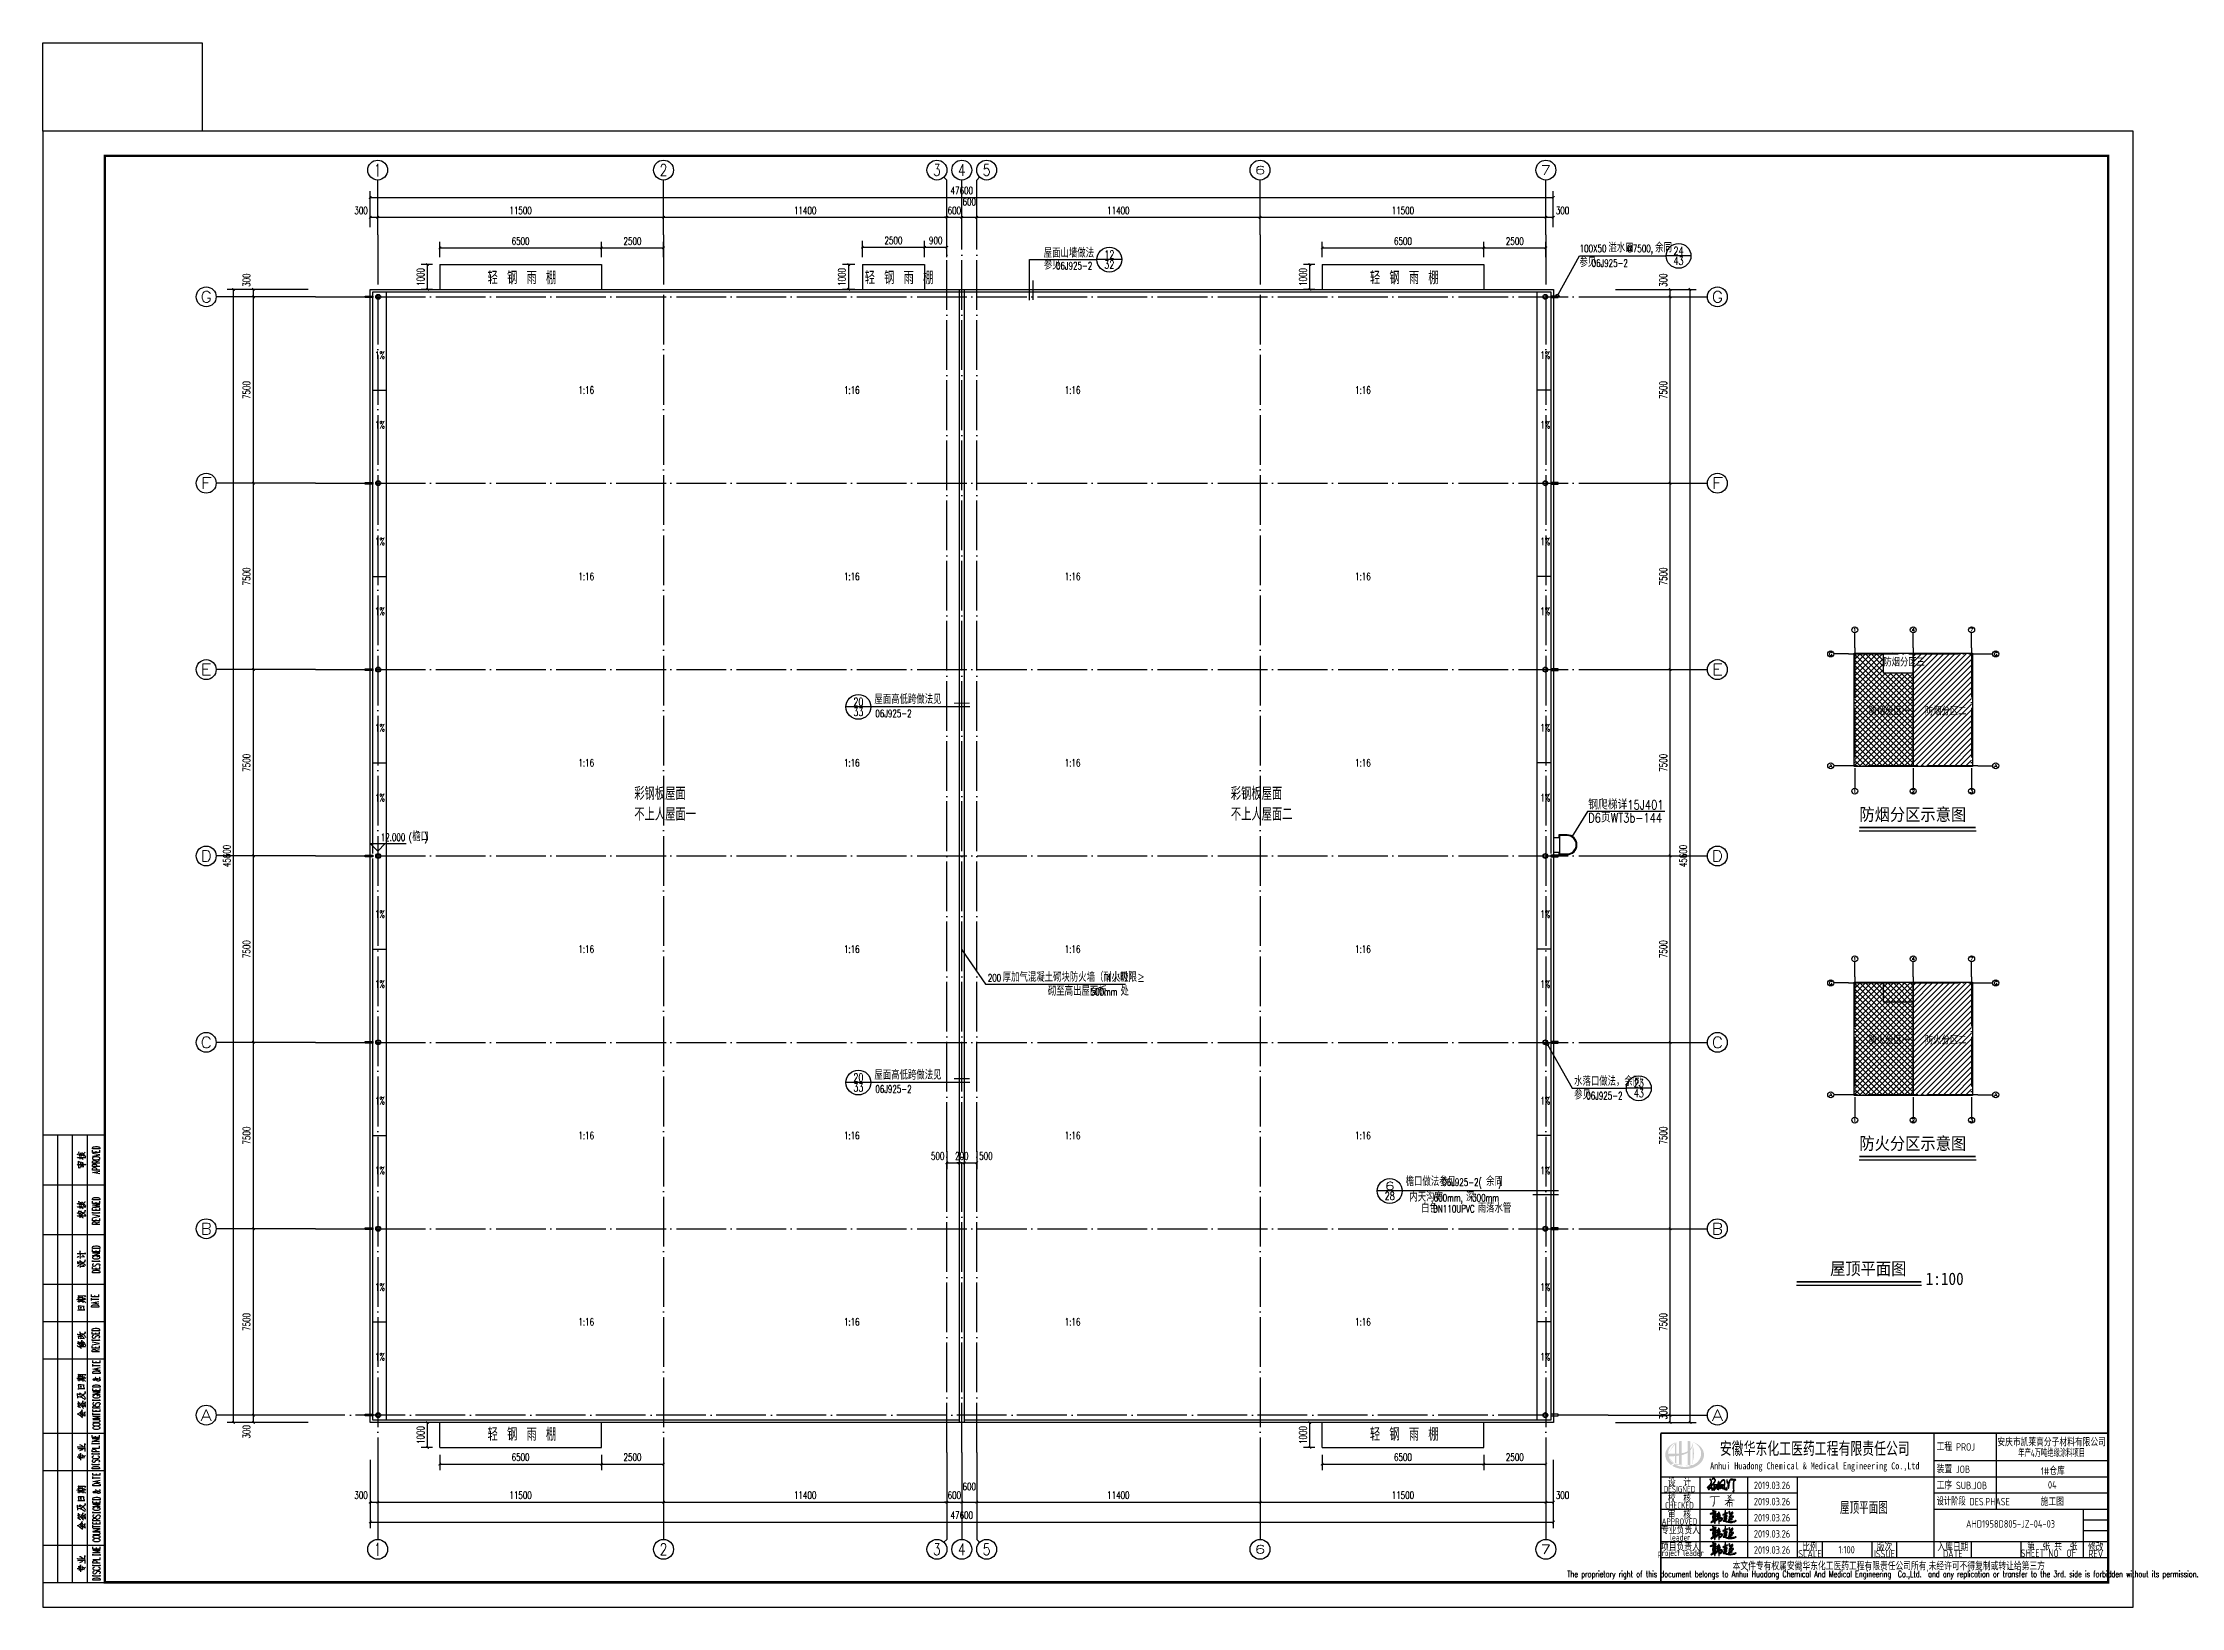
# Model space of a CAD drawing. Extents: x 4267484 to 4395158, y -674551 to -235742.
# Drawn here: x 4301058 to 4387096, y -485691 to -422737 of the extents above; entities that cross this region are included whole.
import ezdxf
from ezdxf.enums import TextEntityAlignment as Align

# ---------------------------------------------------------------- set-up
doc = ezdxf.new("R2010")
doc.units = 0
doc.header["$LTSCALE"] = 1000
doc.header["$MEASUREMENT"] = 0
doc.linetypes.add('DOTE', pattern=[2.42, 2, -0.2, 0.02, -0.2])
doc.layers.get('0').update_dxf_attribs({"linetype": 'CONTINUOUS'})
doc.layers.get('Defpoints').update_dxf_attribs({"linetype": 'CONTINUOUS'})
for name, color, linetype in [('11', 134, 'CONTINUOUS'), ('AXIS', 3, 'CONTINUOUS'), ('AXIS_TEXT', 7, 'CONTINUOUS'), ('DIM_ELEV', 3, 'CONTINUOUS'), ('DIM_IDEN', 3, 'CONTINUOUS'), ('DIM_LEAD', 3, 'CONTINUOUS'), ('DIM_SYMB', 3, 'CONTINUOUS'), ('DOTE', 252, 'CONTINUOUS'), ('HATCH', 8, 'CONTINUOUS'), ('PUB_DIM', 3, 'CONTINUOUS'), ('PUB_TEXT', 7, 'CONTINUOUS'), ('PUB_TITLE', 4, 'CONTINUOUS'), ('S-COLU_DIM', 3, 'CONTINUOUS'), ('STAIR', 5, 'CONTINUOUS'), ('图名', 15, 'CONTINUOUS'), ('雨水管', 5, 'CONTINUOUS')]:
    doc.layers.add(name, color=color, linetype=linetype)
doc.layers.add('_0', color=7, linetype='CONTINUOUS', lineweight=25)
doc.styles.add('_HZTXT', font='txt.shx', dxfattribs={"width": 0.8, "bigfont": 'HZTXT.shx'})
doc.styles.add('_TCH_AXIS', font='COMPLEX', dxfattribs={"bigfont": 'GBCBIG'})
doc.styles.add('_TCH_DIM', font='SIMPLEX', dxfattribs={"bigfont": 'GBCBIG'})
doc.styles.add('_TCH_DIM_T3', font='SIMPLEX', dxfattribs={"width": 0.705882, "bigfont": 'GBCBIG'})
doc.styles.add('_TCH_LABEL', font='COMPLEX', dxfattribs={"bigfont": 'GBCBIG'})
doc.styles.add('AHD', font='sceie.shx', dxfattribs={"width": 0.7, "bigfont": 'sceic.shx'})
doc.styles.add('COMPLEX', font='COMPLEX')
doc.styles.add('ECEC_TQ', font='txt_l.shx', dxfattribs={"bigfont": 'hztxt_l.shx'})
doc.styles.add('sceie', font='sceie.shx', dxfattribs={"bigfont": 'sceic.shx'})
doc.styles.add('宋体', font='', dxfattribs={"width": 0.7})
doc.styles.get('宋体').set_extended_font_data('SimSun')
doc.dimstyles.new('_TCH_ARCH&&100', dxfattribs={"dimtxt": 297.5, "dimasz": 100, "dimexe": 250, "dimexo": 300, "dimgap": 126.25, "dimtad": 1, "dimdec": 0, "dimzin": 0, "dimdsep": 46, "dimtxsty": '_TCH_DIM_T3', "dimblk": 'ARCHTICK', "dimcen": 0.09, "dimclrt": 7, "dimazin": 2, "dimtfac": 1, "dimtdec": 0, "dimtix": 1, "dimtmove": 2, "dimatfit": 3, "dimfxl": 0, "dimtolj": 1, "dimtzin": 0, "dimarcsym": 0})

msp = doc.modelspace()

# ---------------------------------------------------------------- texts
for s, height, style, width, p in [('安徽华东化工医药工程有限责任公司', 500, '宋体', 0.7, (4372352.6, -479290.7)), ('安庆市凯莱高分子材料有限公司', 300, 'sceie', 0.8, (4381881.4, -479020.6)), ('Anhui Huadong Chemical & Medical Engineering Co.,Ltd', 280, '宋体', 0.85, (4372352.6, -480040.7)), ('年产4万吨绝缘涂料项目', 300, 'sceie', 0.65, (4381881.4, -479455.6)), ('1#仓库', 300, 'sceie', 0.8, (4381929.2, -480176.7)), ('DESIGNED', 250, 'AHD', 0.8, (4366907.7, -480940.7)), ('DESIGNED', 250, 'AHD', 0.8, (4366907.7, -480940.7)), ('设  计', 300, 'AHD', 0.8, (4366907.7, -480640.7)), ('设  计', 300, 'AHD', 0.8, (4366907.7, -480640.7)), ('2019.03.26', 300, 'AHD', 0.8, (4370632.5, -480787.4)), ('04', 300, 'sceie', 0.8, (4381907.7, -480765.7)), ('CHECKED', 250, 'AHD', 0.8, (4366907.7, -481590.7)), ('CHECKED', 250, 'AHD', 0.8, (4366907.7, -481590.7)), ('校  核', 300, 'AHD', 0.8, (4366907.7, -481290.7)), ('校  核', 300, 'AHD', 0.8, (4366907.7, -481290.7)), ('审  核', 300, 'AHD', 0.8, (4366907.7, -481940.7)), ('审  核', 300, 'AHD', 0.8, (4366907.7, -481940.7)), ('2019.03.26', 300, 'AHD', 0.8, (4370632.5, -481437.4)), ('屋顶平面图', 500, 'AHD', 0.7, (4374326.6, -481674.8)), ('施工图', 300, 'sceie', 0.8, (4381907.7, -481415.7)), ('APPROVED', 250, 'AHD', 0.8, (4366907.7, -482240.7)), ('APPROVED', 250, 'AHD', 0.8, (4366907.7, -482240.7)), ('专业负责人', 300, 'AHD', 0.8, (4366950.7, -482560.7)), ('2019.03.26', 300, 'AHD', 0.8, (4370632.5, -482087.4)), ('2019.03.26', 300, 'AHD', 0.8, (4370632.5, -482737.4)), ('project leader', 250, 'AHD', 0.8, (4366957.7, -483540.7)), ('项目负责人', 300, 'AHD', 0.8, (4366947.7, -483240.7)), ('leader', 250, 'AHD', 0.8, (4366937.7, -482880.7)), ('2019.03.26', 300, 'AHD', 0.8, (4370632.5, -483387.4)), ('SCALE', 300, 'sceie', 0.8, (4372157.7, -483540.7)), ('比例', 300, 'sceie', 0.8, (4372157.7, -483240.7)), ('1:100', 300, 'sceie', 0.8, (4373633.6, -483377.7)), ('ISSUE', 300, 'sceie', 0.8, (4375157.7, -483540.7)), ('版次', 300, 'sceie', 0.8, (4375157.7, -483240.7)), ('入库日期', 300, 'sceie', 0.8, (4377907.7, -483240.7)), ('DATE', 300, 'sceie', 0.8, (4377907.7, -483540.7)), ('SHEET NO  OF  ', 300, 'sceie', 0.8, (4381907.7, -483515.7)), ('第  张 共  张', 300, 'sceie', 0.8, (4381907.7, -483215.7)), ('REV', 300, 'sceie', 0.8, (4383657.7, -483540.7)), ('修改', 300, 'sceie', 0.8, (4383657.7, -483240.7)), ('The proprietary right of this document belongs to Anhui Huadong Chemical And Medical Engineering  Co.,Ltd.  and any replication or transfer to the 3rd. side is forbidden without its permission. ', 250, 'ECEC_TQ', 0.72, (4375157.7, -484390.7)), ('本文件专有权属安徽华东化工医药工程有限责任公司所有,未经许可不得复制或转让给第三方', 300, 'sceie', 0.8, (4375328.8, -484039.7))]:
    msp.add_text(s, height=height, dxfattribs=dict(style=style, width=width)).set_placement(p, align=Align.MIDDLE)
at = {"style": 'sceie'}
for s, width, p in [('工程 PROJ', 0.8, (4377254.6, -479390.7)), ('装置 JOB', 0.8, (4377254.6, -480290.7)), ('工序 SUB.JOB', 0.8, (4377254.6, -480940.7)), ('设计阶段 DES.PHASE', 0.75, (4377254.6, -481590.7))]:
    msp.add_text(s, height=300, dxfattribs=dict(at, width=width)).set_placement(p)
at = {"style": 'sceie', "width": 0.8}
msp.add_attdef('AHD1958D805-JZ-04-03', text='200320-02-040', height=300, dxfattribs=at).set_placement((4380228.5, -482337), align=Align.MIDDLE)
at = {"layer": 'AXIS_TEXT', "color": 0, "style": '_TCH_AXIS'}
for s, width, p, p2 in [('1', 2.333333, (4373895, -446430.1), (4374030.8, -446430.1)), ('4', 1.3125, (4376245, -446430.1), (4376380.8, -446430.1)), ('7', 1.5, (4378595, -446430.1), (4378730.8, -446430.1)), ('G', 1.166667, (4372925, -447400.1), (4373060.8, -447400.1)), ('G', 1.166667, (4379565, -447400.1), (4379700.8, -447400.1)), ('A', 1.166667, (4372925, -451900.1), (4373060.8, -451900.1)), ('A', 1.166667, (4379565, -451900.1), (4379700.8, -451900.1)), ('1', 2.333333, (4373895, -452920.1), (4374030.8, -452920.1)), ('2', 1.5, (4376245, -452920.1), (4376380.8, -452920.1)), ('3', 1.5, (4378595, -452920.1), (4378730.8, -452920.1)), ('1', 2.333333, (4373895, -459668.9), (4374030.8, -459668.9)), ('4', 1.3125, (4376245, -459668.9), (4376380.8, -459668.9)), ('7', 1.5, (4378595, -459668.9), (4378730.8, -459668.9)), ('G', 1.166667, (4372925, -460638.9), (4373060.8, -460638.9)), ('G', 1.166667, (4379565, -460638.9), (4379700.8, -460638.9)), ('A', 1.166667, (4372925, -465138.9), (4373060.8, -465138.9)), ('A', 1.166667, (4379565, -465138.9), (4379700.8, -465138.9)), ('1', 2.333333, (4373895, -466158.9), (4374030.8, -466158.9)), ('2', 1.5, (4376245, -466158.9), (4376380.8, -466158.9)), ('3', 1.5, (4378595, -466158.9), (4378730.8, -466158.9))]:
    msp.add_text(s, height=135.8, dxfattribs=dict(at, width=width)).set_placement(p, p2, align=Align.FIT)
at = {"layer": 'PUB_DIM', "style": '_HZTXT', "width": 0.8}
for s, height, p in [('轻 钢 雨 棚', 517.24, (4318954.7, -432452.4)), ('轻 钢 雨 棚', 517.24, (4334127.4, -432452.4)), ('轻 钢 雨 棚', 517.24, (4354454.7, -432452.4)), ('防烟分区三', 310.34, (4375107.9, -447827.9)), ('防烟分区一', 310.34, (4374514.2, -449795.9)), ('防烟分区二', 310.34, (4376780, -449795.9)), ('彩钢板屋面', 517.24, (4324856.1, -453206)), ('彩钢板屋面', 517.24, (4348856.1, -453206)), ('钢爬梯详15J401', 365.69, (4363234, -453586.2)), ('不上人屋面一', 517.24, (4324856.1, -454039.3)), ('不上人屋面二', 517.24, (4348856.1, -454039.3)), ('D6页WT3b-144', 365.69, (4363234, -454108.2)), ('防火分区一', 310.34, (4374514.2, -463034.7)), ('防火分区二', 310.34, (4376780, -463034.7)), ('轻 钢 雨 棚', 517.24, (4318954.7, -478990.5)), ('轻 钢 雨 棚', 517.24, (4354454.7, -478990.5))]:
    msp.add_text(s, height=height, dxfattribs=at).set_placement(p)
at = {"layer": 'PUB_TEXT', "style": '_TCH_DIM'}
for s, height, p in [('屋面山墙做法', 337.59, (4341328.6, -431377.6)), ('溢水口', 337.59, (4364051.1, -431163.3)), ('余同', 337.59, (4365928.4, -431163.3)), ('参见', 337.59, (4341333.2, -431857.6)), ('参见', 337.59, (4362882.5, -431751.9)), ('屋面高低跨做法见', 337.59, (4334516.3, -449337.7)), ('檐口', 337.59, (4315923.3, -454858.3)), ('厚加气混凝土砌块防火墙（耐火极限≥', 337.589, (4339679.3, -460517.4)), ('小时）', 337.59, (4344056.9, -460517.4)), ('砌至高出屋面板', 337.59, (4341496.8, -461077.4)), ('处', 337.6, (4344417, -461077.4)), ('屋面高低跨做法见', 337.59, (4334516.3, -464452.9)), ('水落口做法，余同', 337.59, (4362667.2, -464706.1)), ('参见', 337.59, (4362667.2, -465255)), ('檐口做法参见', 337.59, (4355891.8, -468737.3)), ('余同', 337.59, (4359126.2, -468737.3)), ('内天沟宽', 337.59, (4356039, -469363)), ('白色', 337.59, (4356510, -469806.9)), ('深', 337.6, (4358322, -469363)), ('雨落水管', 337.59, (4358791.4, -469806.9))]:
    msp.add_text(s, height=height, dxfattribs=at).set_placement(p)
at = {"layer": 'PUB_TEXT', "style": '_TCH_DIM', "width": 0.705882}
for s, p in [('100X50', (4362891.1, -431163.3)), ('@7500,', (4364788.4, -431163.3)), ('06J925-2', (4341824.7, -431857.6)), ('06J925-2', (4363374, -431751.9)), ('1%%%', (4314421.5, -435455.1)), ('1%%%', (4361305.1, -435455.1)), ('1:16', (4322610, -436859.5)), ('1:16', (4333290.7, -436859.5)), ('1:16', (4342175.8, -436859.5)), ('1:16', (4353856.6, -436859.5)), ('1%%%', (4314421.5, -438263.9)), ('1%%%', (4361305.1, -438263.9)), ('1%%%', (4314421.5, -442955.1)), ('1%%%', (4361305.1, -442955.1)), ('1:16', (4322610, -444359.5)), ('1:16', (4333290.7, -444359.5)), ('1:16', (4342175.8, -444359.5)), ('1:16', (4353856.6, -444359.5)), ('1%%%', (4314421.5, -445763.9)), ('1%%%', (4361305.1, -445763.9)), ('06J925-2', (4334556.6, -449871.2)), ('1%%%', (4314421.5, -450455.1)), ('1%%%', (4361305.1, -450455.1)), ('1:16', (4322610, -451859.5)), ('1:16', (4333290.7, -451859.5)), ('1:16', (4342175.8, -451859.5)), ('1:16', (4353856.6, -451859.5)), ('1%%%', (4314421.5, -453263.9)), ('1%%%', (4361305.1, -453263.9)), ('12.000', (4314653.3, -454858.3)), ('(', (4315783.3, -454858.3)), (')', (4316414.8, -454858.3)), ('1%%%', (4314421.5, -457955.1)), ('1%%%', (4361305.1, -457955.1)), ('1:16', (4322610, -459359.5)), ('1:16', (4333290.7, -459359.5)), ('1:16', (4342175.8, -459359.5)), ('1:16', (4353856.6, -459359.5)), ('200', (4339079.3, -460517.4)), ('4', (4343856.9, -460517.4)), ('1%%%', (4314421.5, -460763.9)), ('500mm', (4343217, -461077.4)), ('1%%%', (4361305.1, -460763.9)), ('1%%%', (4314421.5, -465455.1)), ('06J925-2', (4334556.6, -464986.5)), ('1%%%', (4361305.1, -465455.1)), ('06J925-2', (4363158.7, -465255)), ('1:16', (4322610, -466859.5)), ('1:16', (4333290.7, -466859.5)), ('1:16', (4342175.8, -466859.5)), ('1:16', (4353856.6, -466859.5)), ('1%%%', (4314421.5, -468263.9)), ('1%%%', (4361305.1, -468263.9)), ('06J925-2(', (4357366.2, -468737.3)), (')', (4359617.7, -468737.3)), ('DN110UPVC', (4357001.4, -469806.9)), ('600mm,', (4357022, -469363)), ('300mm', (4358567.7, -469363)), ('1%%%', (4314421.5, -472955.1)), ('1%%%', (4361305.1, -472955.1)), ('1:16', (4322610, -474359.5)), ('1:16', (4333290.7, -474359.5)), ('1:16', (4342175.8, -474359.5)), ('1:16', (4353856.6, -474359.5)), ('1%%%', (4314421.5, -475763.9)), ('1%%%', (4361305.1, -475763.9))]:
    msp.add_text(s, height=297.5, dxfattribs=at).set_placement(p)
at = {"layer": 'PUB_TEXT', "style": '_TCH_LABEL'}
for s, height, width, p, p2 in [('24', 321.99, 0.729167, (4366669.3, -431271.6), (4367071.7, -431271.6)), ('32', 321.99, 0.795455, (4343768.1, -431824.6), (4344170.6, -431824.6)), ('12', 321.99, 0.905172, (4343768.1, -431422.1), (4344170.6, -431422.1)), ('43', 321.99, 0.75, (4366669.3, -431674.1), (4367071.7, -431674.1)), ('20', 321.99, 0.772059, (4333672.4, -449420.7), (4334074.9, -449420.7)), ('33', 321.99, 0.795455, (4333672.4, -449823.2), (4334074.9, -449823.2)), ('20', 321.99, 0.772059, (4333672.4, -464535.9), (4334074.9, -464535.9)), ('23', 321.99, 0.772059, (4365071.9, -464766.5), (4365474.4, -464766.5)), ('33', 321.99, 0.795455, (4333672.4, -464938.4), (4334074.9, -464938.4)), ('43', 321.99, 0.75, (4365071.9, -465168.9), (4365474.4, -465168.9)), ('6', 322, 1.875, (4355050.2, -468901.3), (4355452.7, -468901.3)), ('28', 321.99, 0.772059, (4355050.2, -469303.7), (4355452.7, -469303.7))]:
    msp.add_text(s, height=height, dxfattribs=dict(at, width=width)).set_placement(p, p2, align=Align.FIT)
at = {"layer": '图名', "style": '宋体', "width": 0.9}
for s, p in [('防烟分区示意图', (4374148.4, -454039.6)), ('防火分区示意图', (4374148.4, -467278.4)), ('屋顶平面图', (4372968.9, -472314.7)), ('1:100', (4376812.4, -472723.5))]:
    msp.add_text(s, height=500, dxfattribs=at).set_placement(p)

# ---------------------------------------------------------------- blocks, each defined once
blk = doc.blocks.new('_ArchTick')
at = {"color": 0, "linetype": 'ByBlock', "const_width": 0.4}
blk.add_lwpolyline([(-0.5, -0.5), (0.5, 0.5)], dxfattribs=at)
blk = doc.blocks.new('*D57')
at = {"layer": 'Defpoints', "color": 0}
for p in [(4333484, -431661), (4334033, -431661), (4334033, -432661)]:
    blk.add_point(p, dxfattribs=at)
at = {"layer": 'PUB_DIM', "color": 0, "lineweight": -2}
for p, q in [((4333733, -431661), (4333234, -431661)), ((4333484, -432661), (4333484, -431661)), ((4333733, -432661), (4333234, -432661))]:
    blk.add_line(p, q, dxfattribs=at)
at = {"layer": 'PUB_DIM', "color": 0, "lineweight": -2, "xscale": 100, "yscale": 100, "zscale": 100}
for p, rotation in [((4333484, -431661), 90), ((4333484, -432661), 270)]:
    blk.add_blockref('_ArchTick', p, dxfattribs=dict(at, rotation=rotation))
at = {"layer": 'PUB_DIM', "color": 7, "insert": (4333209, -432161), "char_height": 297.5, "attachment_point": 5, "rotation": 90, "style": '_TCH_DIM_T3'}
blk.add_mtext('\\A1;1000', dxfattribs=at)
blk = doc.blocks.new('*D58')
at = {"layer": 'Defpoints', "color": 0}
for p in [(4336533, -430964), (4334033, -431661), (4336533, -431661)]:
    blk.add_point(p, dxfattribs=at)
at = {"layer": 'PUB_DIM', "color": 0, "lineweight": -2}
for p, q in [((4334033, -431361), (4334033, -430714)), ((4334033, -430964), (4336533, -430964)), ((4336533, -431361), (4336533, -430714))]:
    blk.add_line(p, q, dxfattribs=at)
at = {"layer": 'PUB_DIM', "color": 0, "lineweight": -2, "xscale": 100, "yscale": 100, "zscale": 100, "rotation": 180}
blk.add_blockref('_ArchTick', (4334033, -430964), dxfattribs=at)
at = {"layer": 'PUB_DIM', "color": 0, "lineweight": -2, "xscale": 100, "yscale": 100, "zscale": 100}
blk.add_blockref('_ArchTick', (4336533, -430964), dxfattribs=at)
at = {"layer": 'PUB_DIM', "color": 7, "insert": (4335283, -430689), "char_height": 297.5, "attachment_point": 5, "style": '_TCH_DIM_T3'}
blk.add_mtext('\\A1;2500', dxfattribs=at)
blk = doc.blocks.new('*D59')
at = {"layer": 'Defpoints', "color": 0}
for p in [(4337433, -430964), (4336533, -431661), (4337433, -431661)]:
    blk.add_point(p, dxfattribs=at)
at = {"layer": 'PUB_DIM', "color": 0, "lineweight": -2}
for p, q in [((4336533, -431361), (4336533, -430714)), ((4336533, -430964), (4337433, -430964)), ((4337433, -431361), (4337433, -430714))]:
    blk.add_line(p, q, dxfattribs=at)
at = {"layer": 'PUB_DIM', "color": 0, "lineweight": -2, "xscale": 100, "yscale": 100, "zscale": 100, "rotation": 180}
blk.add_blockref('_ArchTick', (4336533, -430964), dxfattribs=at)
at = {"layer": 'PUB_DIM', "color": 0, "lineweight": -2, "xscale": 100, "yscale": 100, "zscale": 100}
blk.add_blockref('_ArchTick', (4337433, -430964), dxfattribs=at)
at = {"layer": 'PUB_DIM', "color": 7, "insert": (4336983, -430689), "char_height": 297.5, "attachment_point": 5, "style": '_TCH_DIM_T3'}
blk.add_mtext('\\A1;900', dxfattribs=at)
blk = doc.blocks.new('*D60')
at = {"layer": 'Defpoints', "color": 0}
for p in [(4359033, -430992), (4352533, -431661), (4359033, -431661)]:
    blk.add_point(p, dxfattribs=at)
at = {"layer": 'PUB_DIM', "color": 0, "lineweight": -2}
for p, q in [((4352533, -431361), (4352533, -430742)), ((4352533, -430992), (4359033, -430992)), ((4359033, -431361), (4359033, -430742))]:
    blk.add_line(p, q, dxfattribs=at)
at = {"layer": 'PUB_DIM', "color": 0, "lineweight": -2, "xscale": 100, "yscale": 100, "zscale": 100, "rotation": 180}
blk.add_blockref('_ArchTick', (4352533, -430992), dxfattribs=at)
at = {"layer": 'PUB_DIM', "color": 0, "lineweight": -2, "xscale": 100, "yscale": 100, "zscale": 100}
blk.add_blockref('_ArchTick', (4359033, -430992), dxfattribs=at)
at = {"layer": 'PUB_DIM', "color": 7, "insert": (4355783, -430717), "char_height": 297.5, "attachment_point": 5, "style": '_TCH_DIM_T3'}
blk.add_mtext('\\A1;6500', dxfattribs=at)
blk = doc.blocks.new('*D61')
at = {"layer": 'Defpoints', "color": 0}
for p in [(4361533, -430992), (4359033, -431661), (4361533, -431661)]:
    blk.add_point(p, dxfattribs=at)
at = {"layer": 'PUB_DIM', "color": 0, "lineweight": -2}
for p, q in [((4359033, -431361), (4359033, -430742)), ((4359033, -430992), (4361533, -430992)), ((4361533, -431361), (4361533, -430742))]:
    blk.add_line(p, q, dxfattribs=at)
at = {"layer": 'PUB_DIM', "color": 0, "lineweight": -2, "xscale": 100, "yscale": 100, "zscale": 100, "rotation": 180}
blk.add_blockref('_ArchTick', (4359033, -430992), dxfattribs=at)
at = {"layer": 'PUB_DIM', "color": 0, "lineweight": -2, "xscale": 100, "yscale": 100, "zscale": 100}
blk.add_blockref('_ArchTick', (4361533, -430992), dxfattribs=at)
at = {"layer": 'PUB_DIM', "color": 7, "insert": (4360283, -430717), "char_height": 297.5, "attachment_point": 5, "style": '_TCH_DIM_T3'}
blk.add_mtext('\\A1;2500', dxfattribs=at)
blk = doc.blocks.new('*D62')
at = {"layer": 'Defpoints', "color": 0}
for p in [(4352036, -431661), (4352533, -431661), (4352533, -432661)]:
    blk.add_point(p, dxfattribs=at)
at = {"layer": 'PUB_DIM', "color": 0, "lineweight": -2}
for p, q in [((4352233, -431661), (4351786, -431661)), ((4352036, -432661), (4352036, -431661)), ((4352233, -432661), (4351786, -432661))]:
    blk.add_line(p, q, dxfattribs=at)
at = {"layer": 'PUB_DIM', "color": 0, "lineweight": -2, "xscale": 100, "yscale": 100, "zscale": 100}
for p, rotation in [((4352036, -431661), 90), ((4352036, -432661), 270)]:
    blk.add_blockref('_ArchTick', p, dxfattribs=dict(at, rotation=rotation))
at = {"layer": 'PUB_DIM', "color": 7, "insert": (4351761, -432161), "char_height": 297.5, "attachment_point": 5, "rotation": 90, "style": '_TCH_DIM_T3'}
blk.add_mtext('\\A1;1000', dxfattribs=at)
blk = doc.blocks.new('*D63')
at = {"layer": 'Defpoints', "color": 0}
for p in [(4323533, -430992), (4317033, -431661), (4323533, -431661)]:
    blk.add_point(p, dxfattribs=at)
at = {"layer": 'PUB_DIM', "color": 0, "lineweight": -2}
for p, q in [((4317033, -431361), (4317033, -430742)), ((4317033, -430992), (4323533, -430992)), ((4323533, -431361), (4323533, -430742))]:
    blk.add_line(p, q, dxfattribs=at)
at = {"layer": 'PUB_DIM', "color": 0, "lineweight": -2, "xscale": 100, "yscale": 100, "zscale": 100, "rotation": 180}
blk.add_blockref('_ArchTick', (4317033, -430992), dxfattribs=at)
at = {"layer": 'PUB_DIM', "color": 0, "lineweight": -2, "xscale": 100, "yscale": 100, "zscale": 100}
blk.add_blockref('_ArchTick', (4323533, -430992), dxfattribs=at)
at = {"layer": 'PUB_DIM', "color": 7, "insert": (4320283, -430717), "char_height": 297.5, "attachment_point": 5, "style": '_TCH_DIM_T3'}
blk.add_mtext('\\A1;6500', dxfattribs=at)
blk = doc.blocks.new('*D64')
at = {"layer": 'Defpoints', "color": 0}
for p in [(4326033, -430992), (4323533, -431661), (4326033, -431661)]:
    blk.add_point(p, dxfattribs=at)
at = {"layer": 'PUB_DIM', "color": 0, "lineweight": -2}
for p, q in [((4323533, -431361), (4323533, -430742)), ((4323533, -430992), (4326033, -430992)), ((4326033, -431361), (4326033, -430742))]:
    blk.add_line(p, q, dxfattribs=at)
at = {"layer": 'PUB_DIM', "color": 0, "lineweight": -2, "xscale": 100, "yscale": 100, "zscale": 100, "rotation": 180}
blk.add_blockref('_ArchTick', (4323533, -430992), dxfattribs=at)
at = {"layer": 'PUB_DIM', "color": 0, "lineweight": -2, "xscale": 100, "yscale": 100, "zscale": 100}
blk.add_blockref('_ArchTick', (4326033, -430992), dxfattribs=at)
at = {"layer": 'PUB_DIM', "color": 7, "insert": (4324783, -430717), "char_height": 297.5, "attachment_point": 5, "style": '_TCH_DIM_T3'}
blk.add_mtext('\\A1;2500', dxfattribs=at)
blk = doc.blocks.new('*D65')
at = {"layer": 'Defpoints', "color": 0}
for p in [(4316536, -431661), (4317033, -431661), (4317033, -432661)]:
    blk.add_point(p, dxfattribs=at)
at = {"layer": 'PUB_DIM', "color": 0, "lineweight": -2}
for p, q in [((4316733, -431661), (4316286, -431661)), ((4316536, -432661), (4316536, -431661)), ((4316733, -432661), (4316286, -432661))]:
    blk.add_line(p, q, dxfattribs=at)
at = {"layer": 'PUB_DIM', "color": 0, "lineweight": -2, "xscale": 100, "yscale": 100, "zscale": 100}
for p, rotation in [((4316536, -431661), 90), ((4316536, -432661), 270)]:
    blk.add_blockref('_ArchTick', p, dxfattribs=dict(at, rotation=rotation))
at = {"layer": 'PUB_DIM', "color": 7, "insert": (4316261, -432161), "char_height": 297.5, "attachment_point": 5, "rotation": 90, "style": '_TCH_DIM_T3'}
blk.add_mtext('\\A1;1000', dxfattribs=at)
blk = doc.blocks.new('*D66')
at = {"layer": 'Defpoints', "color": 0}
for p in [(4352533, -479261), (4359033, -479261), (4359033, -479929)]:
    blk.add_point(p, dxfattribs=at)
at = {"layer": 'PUB_DIM', "color": 0, "lineweight": -2}
for p, q in [((4352533, -479561), (4352533, -480179)), ((4352533, -479929), (4359033, -479929)), ((4359033, -479561), (4359033, -480179))]:
    blk.add_line(p, q, dxfattribs=at)
at = {"layer": 'PUB_DIM', "color": 0, "lineweight": -2, "xscale": 100, "yscale": 100, "zscale": 100, "rotation": 180}
blk.add_blockref('_ArchTick', (4352533, -479929), dxfattribs=at)
at = {"layer": 'PUB_DIM', "color": 0, "lineweight": -2, "xscale": 100, "yscale": 100, "zscale": 100}
blk.add_blockref('_ArchTick', (4359033, -479929), dxfattribs=at)
at = {"layer": 'PUB_DIM', "color": 7, "insert": (4355783, -479654), "char_height": 297.5, "attachment_point": 5, "style": '_TCH_DIM_T3'}
blk.add_mtext('\\A1;6500', dxfattribs=at)
blk = doc.blocks.new('*D67')
at = {"layer": 'Defpoints', "color": 0}
for p in [(4359033, -479261), (4361533, -479261), (4361533, -479929)]:
    blk.add_point(p, dxfattribs=at)
at = {"layer": 'PUB_DIM', "color": 0, "lineweight": -2}
for p, q in [((4359033, -479561), (4359033, -480179)), ((4359033, -479929), (4361533, -479929)), ((4361533, -479561), (4361533, -480179))]:
    blk.add_line(p, q, dxfattribs=at)
at = {"layer": 'PUB_DIM', "color": 0, "lineweight": -2, "xscale": 100, "yscale": 100, "zscale": 100, "rotation": 180}
blk.add_blockref('_ArchTick', (4359033, -479929), dxfattribs=at)
at = {"layer": 'PUB_DIM', "color": 0, "lineweight": -2, "xscale": 100, "yscale": 100, "zscale": 100}
blk.add_blockref('_ArchTick', (4361533, -479929), dxfattribs=at)
at = {"layer": 'PUB_DIM', "color": 7, "insert": (4360283, -479654), "char_height": 297.5, "attachment_point": 5, "style": '_TCH_DIM_T3'}
blk.add_mtext('\\A1;2500', dxfattribs=at)
blk = doc.blocks.new('*D68')
at = {"layer": 'Defpoints', "color": 0}
for p in [(4352036, -478261), (4352533, -478261), (4352533, -479261)]:
    blk.add_point(p, dxfattribs=at)
at = {"layer": 'PUB_DIM', "color": 0, "lineweight": -2}
for p, q in [((4352233, -478261), (4351786, -478261)), ((4352036, -479261), (4352036, -478261)), ((4352233, -479261), (4351786, -479261))]:
    blk.add_line(p, q, dxfattribs=at)
at = {"layer": 'PUB_DIM', "color": 0, "lineweight": -2, "xscale": 100, "yscale": 100, "zscale": 100}
for p, rotation in [((4352036, -478261), 90), ((4352036, -479261), 270)]:
    blk.add_blockref('_ArchTick', p, dxfattribs=dict(at, rotation=rotation))
at = {"layer": 'PUB_DIM', "color": 7, "insert": (4351761, -478761), "char_height": 297.5, "attachment_point": 5, "rotation": 90, "style": '_TCH_DIM_T3'}
blk.add_mtext('\\A1;1000', dxfattribs=at)
blk = doc.blocks.new('*D69')
at = {"layer": 'Defpoints', "color": 0}
for p in [(4317033, -479261), (4323533, -479261), (4323533, -479929)]:
    blk.add_point(p, dxfattribs=at)
at = {"layer": 'PUB_DIM', "color": 0, "lineweight": -2}
for p, q in [((4317033, -479561), (4317033, -480179)), ((4317033, -479929), (4323533, -479929)), ((4323533, -479561), (4323533, -480179))]:
    blk.add_line(p, q, dxfattribs=at)
at = {"layer": 'PUB_DIM', "color": 0, "lineweight": -2, "xscale": 100, "yscale": 100, "zscale": 100, "rotation": 180}
blk.add_blockref('_ArchTick', (4317033, -479929), dxfattribs=at)
at = {"layer": 'PUB_DIM', "color": 0, "lineweight": -2, "xscale": 100, "yscale": 100, "zscale": 100}
blk.add_blockref('_ArchTick', (4323533, -479929), dxfattribs=at)
at = {"layer": 'PUB_DIM', "color": 7, "insert": (4320283, -479654), "char_height": 297.5, "attachment_point": 5, "style": '_TCH_DIM_T3'}
blk.add_mtext('\\A1;6500', dxfattribs=at)
blk = doc.blocks.new('*D70')
at = {"layer": 'Defpoints', "color": 0}
for p in [(4323533, -479261), (4326033, -479261), (4326033, -479929)]:
    blk.add_point(p, dxfattribs=at)
at = {"layer": 'PUB_DIM', "color": 0, "lineweight": -2}
for p, q in [((4323533, -479561), (4323533, -480179)), ((4323533, -479929), (4326033, -479929)), ((4326033, -479561), (4326033, -480179))]:
    blk.add_line(p, q, dxfattribs=at)
at = {"layer": 'PUB_DIM', "color": 0, "lineweight": -2, "xscale": 100, "yscale": 100, "zscale": 100, "rotation": 180}
blk.add_blockref('_ArchTick', (4323533, -479929), dxfattribs=at)
at = {"layer": 'PUB_DIM', "color": 0, "lineweight": -2, "xscale": 100, "yscale": 100, "zscale": 100}
blk.add_blockref('_ArchTick', (4326033, -479929), dxfattribs=at)
at = {"layer": 'PUB_DIM', "color": 7, "insert": (4324783, -479654), "char_height": 297.5, "attachment_point": 5, "style": '_TCH_DIM_T3'}
blk.add_mtext('\\A1;2500', dxfattribs=at)
blk = doc.blocks.new('*D71')
at = {"layer": 'Defpoints', "color": 0}
for p in [(4316536, -478261), (4317033, -478261), (4317033, -479261)]:
    blk.add_point(p, dxfattribs=at)
at = {"layer": 'PUB_DIM', "color": 0, "lineweight": -2}
for p, q in [((4316733, -478261), (4316286, -478261)), ((4316536, -479261), (4316536, -478261)), ((4316733, -479261), (4316286, -479261))]:
    blk.add_line(p, q, dxfattribs=at)
at = {"layer": 'PUB_DIM', "color": 0, "lineweight": -2, "xscale": 100, "yscale": 100, "zscale": 100}
for p, rotation in [((4316536, -478261), 90), ((4316536, -479261), 270)]:
    blk.add_blockref('_ArchTick', p, dxfattribs=dict(at, rotation=rotation))
at = {"layer": 'PUB_DIM', "color": 7, "insert": (4316261, -478761), "char_height": 297.5, "attachment_point": 5, "rotation": 90, "style": '_TCH_DIM_T3'}
blk.add_mtext('\\A1;1000', dxfattribs=at)
blk = doc.blocks.new('*D72')
at = {"layer": 'Defpoints', "color": 0}
for p in [(4337433, -467040), (4337933, -467040), (4337933, -467808)]:
    blk.add_point(p, dxfattribs=at)
at = {"layer": 'PUB_DIM', "color": 0, "lineweight": -2}
for p, q in [((4337433, -467340), (4337433, -468058)), ((4337433, -467808), (4337933, -467808)), ((4337933, -467340), (4337933, -468058))]:
    blk.add_line(p, q, dxfattribs=at)
at = {"layer": 'PUB_DIM', "color": 0, "lineweight": -2, "xscale": 100, "yscale": 100, "zscale": 100, "rotation": 180}
blk.add_blockref('_ArchTick', (4337433, -467808), dxfattribs=at)
at = {"layer": 'PUB_DIM', "color": 0, "lineweight": -2, "xscale": 100, "yscale": 100, "zscale": 100}
blk.add_blockref('_ArchTick', (4337933, -467808), dxfattribs=at)
at = {"layer": 'PUB_DIM', "color": 7, "insert": (4337063, -467533), "char_height": 297.5, "attachment_point": 5, "style": '_TCH_DIM_T3'}
blk.add_mtext('\\A1;500', dxfattribs=at)
blk = doc.blocks.new('*D73')
at = {"layer": 'Defpoints', "color": 0}
for p in [(4337933, -467040), (4338133, -467040), (4338133, -467808)]:
    blk.add_point(p, dxfattribs=at)
at = {"layer": 'PUB_DIM', "color": 0, "lineweight": -2}
for p, q in [((4337933, -467808), (4337833, -467808)), ((4337933, -467340), (4337933, -468058)), ((4337933, -467808), (4338133, -467808)), ((4338133, -467340), (4338133, -468058)), ((4338133, -467808), (4338233, -467808))]:
    blk.add_line(p, q, dxfattribs=at)
at = {"layer": 'PUB_DIM', "color": 0, "lineweight": -2, "xscale": 100, "yscale": 100, "zscale": 100}
blk.add_blockref('_ArchTick', (4337933, -467808), dxfattribs=at)
at = {"layer": 'PUB_DIM', "color": 0, "lineweight": -2, "xscale": 100, "yscale": 100, "zscale": 100, "rotation": 180}
blk.add_blockref('_ArchTick', (4338133, -467808), dxfattribs=at)
at = {"layer": 'PUB_DIM', "color": 7, "insert": (4338033, -467533), "char_height": 297.5, "attachment_point": 5, "style": '_TCH_DIM_T3'}
blk.add_mtext('\\A1;200', dxfattribs=at)
blk = doc.blocks.new('*D74')
at = {"layer": 'Defpoints', "color": 0}
for p in [(4338133, -467040), (4338633, -467040), (4338633, -467808)]:
    blk.add_point(p, dxfattribs=at)
at = {"layer": 'PUB_DIM', "color": 0, "lineweight": -2}
for p, q in [((4338133, -467340), (4338133, -468058)), ((4338133, -467808), (4338633, -467808)), ((4338633, -467340), (4338633, -468058))]:
    blk.add_line(p, q, dxfattribs=at)
at = {"layer": 'PUB_DIM', "color": 0, "lineweight": -2, "xscale": 100, "yscale": 100, "zscale": 100, "rotation": 180}
blk.add_blockref('_ArchTick', (4338133, -467808), dxfattribs=at)
at = {"layer": 'PUB_DIM', "color": 0, "lineweight": -2, "xscale": 100, "yscale": 100, "zscale": 100}
blk.add_blockref('_ArchTick', (4338633, -467808), dxfattribs=at)
at = {"layer": 'PUB_DIM', "color": 7, "insert": (4339003, -467533), "char_height": 297.5, "attachment_point": 5, "style": '_TCH_DIM_T3'}
blk.add_mtext('\\A1;500', dxfattribs=at)
blk = doc.blocks.new('*D290')
at = {"layer": 'AXIS', "color": 0, "lineweight": -2}
for p, q in [((4314233, -479761), (4314233, -481711)), ((4314533, -479761), (4314533, -481711)), ((4314233, -481461), (4314533, -481461))]:
    blk.add_line(p, q, dxfattribs=at)
at = {"layer": 'Defpoints', "color": 0}
for p in [(4314233, -479461), (4314533, -479461), (4314533, -481461)]:
    blk.add_point(p, dxfattribs=at)
at = {"layer": 'AXIS', "color": 0, "lineweight": -2, "xscale": 100, "yscale": 100, "zscale": 100, "rotation": 180}
blk.add_blockref('_ArchTick', (4314233, -481461), dxfattribs=at)
at = {"layer": 'AXIS', "color": 0, "lineweight": -2, "xscale": 100, "yscale": 100, "zscale": 100}
blk.add_blockref('_ArchTick', (4314533, -481461), dxfattribs=at)
at = {"layer": 'AXIS', "color": 7, "insert": (4313863, -481186), "char_height": 297.5, "attachment_point": 5, "style": '_TCH_DIM_T3'}
blk.add_mtext('\\A1;300', dxfattribs=at)
blk = doc.blocks.new('*D291')
at = {"layer": 'AXIS', "color": 0, "lineweight": -2}
for p, q in [((4314533, -479761), (4314533, -481711)), ((4326033, -479761), (4326033, -481711)), ((4314533, -481461), (4326033, -481461))]:
    blk.add_line(p, q, dxfattribs=at)
at = {"layer": 'Defpoints', "color": 0}
for p in [(4314533, -479461), (4326033, -479461), (4326033, -481461)]:
    blk.add_point(p, dxfattribs=at)
at = {"layer": 'AXIS', "color": 0, "lineweight": -2, "xscale": 100, "yscale": 100, "zscale": 100, "rotation": 180}
blk.add_blockref('_ArchTick', (4314533, -481461), dxfattribs=at)
at = {"layer": 'AXIS', "color": 0, "lineweight": -2, "xscale": 100, "yscale": 100, "zscale": 100}
blk.add_blockref('_ArchTick', (4326033, -481461), dxfattribs=at)
at = {"layer": 'AXIS', "color": 7, "insert": (4320283, -481186), "char_height": 297.5, "attachment_point": 5, "style": '_TCH_DIM_T3'}
blk.add_mtext('\\A1;11500', dxfattribs=at)
blk = doc.blocks.new('*D292')
at = {"layer": 'AXIS', "color": 0, "lineweight": -2}
for p, q in [((4326033, -479761), (4326033, -481711)), ((4337433, -479761), (4337433, -481711)), ((4326033, -481461), (4337433, -481461))]:
    blk.add_line(p, q, dxfattribs=at)
at = {"layer": 'Defpoints', "color": 0}
for p in [(4326033, -479461), (4337433, -479461), (4337433, -481461)]:
    blk.add_point(p, dxfattribs=at)
at = {"layer": 'AXIS', "color": 0, "lineweight": -2, "xscale": 100, "yscale": 100, "zscale": 100, "rotation": 180}
blk.add_blockref('_ArchTick', (4326033, -481461), dxfattribs=at)
at = {"layer": 'AXIS', "color": 0, "lineweight": -2, "xscale": 100, "yscale": 100, "zscale": 100}
blk.add_blockref('_ArchTick', (4337433, -481461), dxfattribs=at)
at = {"layer": 'AXIS', "color": 7, "insert": (4331733, -481186), "char_height": 297.5, "attachment_point": 5, "style": '_TCH_DIM_T3'}
blk.add_mtext('\\A1;11400', dxfattribs=at)
blk = doc.blocks.new('*D293')
at = {"layer": 'AXIS', "color": 0, "lineweight": -2}
for p, q in [((4337433, -479761), (4337433, -481711)), ((4338033, -479761), (4338033, -481711)), ((4337433, -481461), (4337333, -481461)), ((4337433, -481461), (4338033, -481461)), ((4338033, -481461), (4338133, -481461))]:
    blk.add_line(p, q, dxfattribs=at)
at = {"layer": 'Defpoints', "color": 0}
for p in [(4337433, -479461), (4338033, -479461), (4338033, -481461)]:
    blk.add_point(p, dxfattribs=at)
at = {"layer": 'AXIS', "color": 0, "lineweight": -2, "xscale": 100, "yscale": 100, "zscale": 100}
blk.add_blockref('_ArchTick', (4337433, -481461), dxfattribs=at)
at = {"layer": 'AXIS', "color": 0, "lineweight": -2, "xscale": 100, "yscale": 100, "zscale": 100, "rotation": 180}
blk.add_blockref('_ArchTick', (4338033, -481461), dxfattribs=at)
at = {"layer": 'AXIS', "color": 7, "insert": (4337733, -481186), "char_height": 297.5, "attachment_point": 5, "style": '_TCH_DIM_T3'}
blk.add_mtext('\\A1;600', dxfattribs=at)
blk = doc.blocks.new('*D294')
at = {"layer": 'AXIS', "color": 0, "lineweight": -2}
for p, q in [((4338033, -479761), (4338033, -481711)), ((4338633, -479761), (4338633, -481711)), ((4338033, -481461), (4338633, -481461))]:
    blk.add_line(p, q, dxfattribs=at)
at = {"layer": 'Defpoints', "color": 0}
for p in [(4338033, -479461), (4338633, -479461), (4338633, -481461)]:
    blk.add_point(p, dxfattribs=at)
at = {"layer": 'AXIS', "color": 0, "lineweight": -2, "xscale": 100, "yscale": 100, "zscale": 100, "rotation": 180}
blk.add_blockref('_ArchTick', (4338033, -481461), dxfattribs=at)
at = {"layer": 'AXIS', "color": 0, "lineweight": -2, "xscale": 100, "yscale": 100, "zscale": 100}
blk.add_blockref('_ArchTick', (4338633, -481461), dxfattribs=at)
at = {"layer": 'AXIS', "color": 7, "insert": (4338333, -480836), "char_height": 297.5, "attachment_point": 5, "style": '_TCH_DIM_T3'}
blk.add_mtext('\\A1;600', dxfattribs=at)
blk = doc.blocks.new('*D295')
at = {"layer": 'AXIS', "color": 0, "lineweight": -2}
for p, q in [((4338633, -479761), (4338633, -481711)), ((4350033, -479761), (4350033, -481711)), ((4338633, -481461), (4350033, -481461))]:
    blk.add_line(p, q, dxfattribs=at)
at = {"layer": 'Defpoints', "color": 0}
for p in [(4338633, -479461), (4350033, -479461), (4350033, -481461)]:
    blk.add_point(p, dxfattribs=at)
at = {"layer": 'AXIS', "color": 0, "lineweight": -2, "xscale": 100, "yscale": 100, "zscale": 100, "rotation": 180}
blk.add_blockref('_ArchTick', (4338633, -481461), dxfattribs=at)
at = {"layer": 'AXIS', "color": 0, "lineweight": -2, "xscale": 100, "yscale": 100, "zscale": 100}
blk.add_blockref('_ArchTick', (4350033, -481461), dxfattribs=at)
at = {"layer": 'AXIS', "color": 7, "insert": (4344333, -481186), "char_height": 297.5, "attachment_point": 5, "style": '_TCH_DIM_T3'}
blk.add_mtext('\\A1;11400', dxfattribs=at)
blk = doc.blocks.new('*D296')
at = {"layer": 'AXIS', "color": 0, "lineweight": -2}
for p, q in [((4350033, -479761), (4350033, -481711)), ((4361533, -479761), (4361533, -481711)), ((4350033, -481461), (4361533, -481461))]:
    blk.add_line(p, q, dxfattribs=at)
at = {"layer": 'Defpoints', "color": 0}
for p in [(4350033, -479461), (4361533, -479461), (4361533, -481461)]:
    blk.add_point(p, dxfattribs=at)
at = {"layer": 'AXIS', "color": 0, "lineweight": -2, "xscale": 100, "yscale": 100, "zscale": 100, "rotation": 180}
blk.add_blockref('_ArchTick', (4350033, -481461), dxfattribs=at)
at = {"layer": 'AXIS', "color": 0, "lineweight": -2, "xscale": 100, "yscale": 100, "zscale": 100}
blk.add_blockref('_ArchTick', (4361533, -481461), dxfattribs=at)
at = {"layer": 'AXIS', "color": 7, "insert": (4355783, -481186), "char_height": 297.5, "attachment_point": 5, "style": '_TCH_DIM_T3'}
blk.add_mtext('\\A1;11500', dxfattribs=at)
blk = doc.blocks.new('*D297')
at = {"layer": 'AXIS', "color": 0, "lineweight": -2}
for p, q in [((4361533, -479761), (4361533, -481711)), ((4361833, -479761), (4361833, -481711)), ((4361533, -481461), (4361833, -481461))]:
    blk.add_line(p, q, dxfattribs=at)
at = {"layer": 'Defpoints', "color": 0}
for p in [(4361533, -479461), (4361833, -479461), (4361833, -481461)]:
    blk.add_point(p, dxfattribs=at)
at = {"layer": 'AXIS', "color": 0, "lineweight": -2, "xscale": 100, "yscale": 100, "zscale": 100, "rotation": 180}
blk.add_blockref('_ArchTick', (4361533, -481461), dxfattribs=at)
at = {"layer": 'AXIS', "color": 0, "lineweight": -2, "xscale": 100, "yscale": 100, "zscale": 100}
blk.add_blockref('_ArchTick', (4361833, -481461), dxfattribs=at)
at = {"layer": 'AXIS', "color": 7, "insert": (4362203, -481186), "char_height": 297.5, "attachment_point": 5, "style": '_TCH_DIM_T3'}
blk.add_mtext('\\A1;300', dxfattribs=at)
blk = doc.blocks.new('*D298')
at = {"layer": 'AXIS', "color": 0, "lineweight": -2}
for p, q in [((4314233, -479761), (4314233, -482511)), ((4361833, -479761), (4361833, -482511)), ((4314233, -482261), (4361833, -482261))]:
    blk.add_line(p, q, dxfattribs=at)
at = {"layer": 'Defpoints', "color": 0}
for p in [(4314233, -479461), (4361833, -479461), (4361833, -482261)]:
    blk.add_point(p, dxfattribs=at)
at = {"layer": 'AXIS', "color": 0, "lineweight": -2, "xscale": 100, "yscale": 100, "zscale": 100, "rotation": 180}
blk.add_blockref('_ArchTick', (4314233, -482261), dxfattribs=at)
at = {"layer": 'AXIS', "color": 0, "lineweight": -2, "xscale": 100, "yscale": 100, "zscale": 100}
blk.add_blockref('_ArchTick', (4361833, -482261), dxfattribs=at)
at = {"layer": 'AXIS', "color": 7, "insert": (4338033, -481986), "char_height": 297.5, "attachment_point": 5, "style": '_TCH_DIM_T3'}
blk.add_mtext('\\A1;47600', dxfattribs=at)
blk = doc.blocks.new('*D299')
at = {"layer": 'AXIS', "color": 0, "lineweight": -2}
for p, q in [((4314233, -430161), (4314233, -429511)), ((4314233, -429761), (4314533, -429761)), ((4314533, -430161), (4314533, -429511))]:
    blk.add_line(p, q, dxfattribs=at)
at = {"layer": 'Defpoints', "color": 0}
for p in [(4314533, -429761), (4314233, -430461), (4314533, -430461)]:
    blk.add_point(p, dxfattribs=at)
at = {"layer": 'AXIS', "color": 0, "lineweight": -2, "xscale": 100, "yscale": 100, "zscale": 100, "rotation": 180}
blk.add_blockref('_ArchTick', (4314233, -429761), dxfattribs=at)
at = {"layer": 'AXIS', "color": 0, "lineweight": -2, "xscale": 100, "yscale": 100, "zscale": 100}
blk.add_blockref('_ArchTick', (4314533, -429761), dxfattribs=at)
at = {"layer": 'AXIS', "color": 7, "insert": (4313863, -429486), "char_height": 297.5, "attachment_point": 5, "style": '_TCH_DIM_T3'}
blk.add_mtext('\\A1;300', dxfattribs=at)
blk = doc.blocks.new('*D300')
at = {"layer": 'AXIS', "color": 0, "lineweight": -2}
for p, q in [((4314533, -430161), (4314533, -429511)), ((4314533, -429761), (4326033, -429761)), ((4326033, -430161), (4326033, -429511))]:
    blk.add_line(p, q, dxfattribs=at)
at = {"layer": 'Defpoints', "color": 0}
for p in [(4326033, -429761), (4314533, -430461), (4326033, -430461)]:
    blk.add_point(p, dxfattribs=at)
at = {"layer": 'AXIS', "color": 0, "lineweight": -2, "xscale": 100, "yscale": 100, "zscale": 100, "rotation": 180}
blk.add_blockref('_ArchTick', (4314533, -429761), dxfattribs=at)
at = {"layer": 'AXIS', "color": 0, "lineweight": -2, "xscale": 100, "yscale": 100, "zscale": 100}
blk.add_blockref('_ArchTick', (4326033, -429761), dxfattribs=at)
at = {"layer": 'AXIS', "color": 7, "insert": (4320283, -429486), "char_height": 297.5, "attachment_point": 5, "style": '_TCH_DIM_T3'}
blk.add_mtext('\\A1;11500', dxfattribs=at)
blk = doc.blocks.new('*D301')
at = {"layer": 'AXIS', "color": 0, "lineweight": -2}
for p, q in [((4326033, -430161), (4326033, -429511)), ((4326033, -429761), (4337433, -429761)), ((4337433, -430161), (4337433, -429511))]:
    blk.add_line(p, q, dxfattribs=at)
at = {"layer": 'Defpoints', "color": 0}
for p in [(4337433, -429761), (4326033, -430461), (4337433, -430461)]:
    blk.add_point(p, dxfattribs=at)
at = {"layer": 'AXIS', "color": 0, "lineweight": -2, "xscale": 100, "yscale": 100, "zscale": 100, "rotation": 180}
blk.add_blockref('_ArchTick', (4326033, -429761), dxfattribs=at)
at = {"layer": 'AXIS', "color": 0, "lineweight": -2, "xscale": 100, "yscale": 100, "zscale": 100}
blk.add_blockref('_ArchTick', (4337433, -429761), dxfattribs=at)
at = {"layer": 'AXIS', "color": 7, "insert": (4331733, -429486), "char_height": 297.5, "attachment_point": 5, "style": '_TCH_DIM_T3'}
blk.add_mtext('\\A1;11400', dxfattribs=at)
blk = doc.blocks.new('*D302')
at = {"layer": 'AXIS', "color": 0, "lineweight": -2}
for p, q in [((4337433, -429761), (4337333, -429761)), ((4337433, -430161), (4337433, -429511)), ((4337433, -429761), (4338033, -429761)), ((4338033, -430161), (4338033, -429511)), ((4338033, -429761), (4338133, -429761))]:
    blk.add_line(p, q, dxfattribs=at)
at = {"layer": 'Defpoints', "color": 0}
for p in [(4338033, -429761), (4337433, -430461), (4338033, -430461)]:
    blk.add_point(p, dxfattribs=at)
at = {"layer": 'AXIS', "color": 0, "lineweight": -2, "xscale": 100, "yscale": 100, "zscale": 100}
blk.add_blockref('_ArchTick', (4337433, -429761), dxfattribs=at)
at = {"layer": 'AXIS', "color": 0, "lineweight": -2, "xscale": 100, "yscale": 100, "zscale": 100, "rotation": 180}
blk.add_blockref('_ArchTick', (4338033, -429761), dxfattribs=at)
at = {"layer": 'AXIS', "color": 7, "insert": (4337733, -429486), "char_height": 297.5, "attachment_point": 5, "style": '_TCH_DIM_T3'}
blk.add_mtext('\\A1;600', dxfattribs=at)
blk = doc.blocks.new('*D303')
at = {"layer": 'AXIS', "color": 0, "lineweight": -2}
for p, q in [((4338033, -430161), (4338033, -429511)), ((4338033, -429761), (4338633, -429761)), ((4338633, -430161), (4338633, -429511))]:
    blk.add_line(p, q, dxfattribs=at)
at = {"layer": 'Defpoints', "color": 0}
for p in [(4338633, -429761), (4338033, -430461), (4338633, -430461)]:
    blk.add_point(p, dxfattribs=at)
at = {"layer": 'AXIS', "color": 0, "lineweight": -2, "xscale": 100, "yscale": 100, "zscale": 100, "rotation": 180}
blk.add_blockref('_ArchTick', (4338033, -429761), dxfattribs=at)
at = {"layer": 'AXIS', "color": 0, "lineweight": -2, "xscale": 100, "yscale": 100, "zscale": 100}
blk.add_blockref('_ArchTick', (4338633, -429761), dxfattribs=at)
at = {"layer": 'AXIS', "color": 7, "insert": (4338333, -429136), "char_height": 297.5, "attachment_point": 5, "style": '_TCH_DIM_T3'}
blk.add_mtext('\\A1;600', dxfattribs=at)
blk = doc.blocks.new('*D304')
at = {"layer": 'AXIS', "color": 0, "lineweight": -2}
for p, q in [((4338633, -430161), (4338633, -429511)), ((4338633, -429761), (4350033, -429761)), ((4350033, -430161), (4350033, -429511))]:
    blk.add_line(p, q, dxfattribs=at)
at = {"layer": 'Defpoints', "color": 0}
for p in [(4350033, -429761), (4338633, -430461), (4350033, -430461)]:
    blk.add_point(p, dxfattribs=at)
at = {"layer": 'AXIS', "color": 0, "lineweight": -2, "xscale": 100, "yscale": 100, "zscale": 100, "rotation": 180}
blk.add_blockref('_ArchTick', (4338633, -429761), dxfattribs=at)
at = {"layer": 'AXIS', "color": 0, "lineweight": -2, "xscale": 100, "yscale": 100, "zscale": 100}
blk.add_blockref('_ArchTick', (4350033, -429761), dxfattribs=at)
at = {"layer": 'AXIS', "color": 7, "insert": (4344333, -429486), "char_height": 297.5, "attachment_point": 5, "style": '_TCH_DIM_T3'}
blk.add_mtext('\\A1;11400', dxfattribs=at)
blk = doc.blocks.new('*D305')
at = {"layer": 'AXIS', "color": 0, "lineweight": -2}
for p, q in [((4350033, -430161), (4350033, -429511)), ((4350033, -429761), (4361533, -429761)), ((4361533, -430161), (4361533, -429511))]:
    blk.add_line(p, q, dxfattribs=at)
at = {"layer": 'Defpoints', "color": 0}
for p in [(4361533, -429761), (4350033, -430461), (4361533, -430461)]:
    blk.add_point(p, dxfattribs=at)
at = {"layer": 'AXIS', "color": 0, "lineweight": -2, "xscale": 100, "yscale": 100, "zscale": 100, "rotation": 180}
blk.add_blockref('_ArchTick', (4350033, -429761), dxfattribs=at)
at = {"layer": 'AXIS', "color": 0, "lineweight": -2, "xscale": 100, "yscale": 100, "zscale": 100}
blk.add_blockref('_ArchTick', (4361533, -429761), dxfattribs=at)
at = {"layer": 'AXIS', "color": 7, "insert": (4355783, -429486), "char_height": 297.5, "attachment_point": 5, "style": '_TCH_DIM_T3'}
blk.add_mtext('\\A1;11500', dxfattribs=at)
blk = doc.blocks.new('*D306')
at = {"layer": 'AXIS', "color": 0, "lineweight": -2}
for p, q in [((4361533, -430161), (4361533, -429511)), ((4361533, -429761), (4361833, -429761)), ((4361833, -430161), (4361833, -429511))]:
    blk.add_line(p, q, dxfattribs=at)
at = {"layer": 'Defpoints', "color": 0}
for p in [(4361833, -429761), (4361533, -430461), (4361833, -430461)]:
    blk.add_point(p, dxfattribs=at)
at = {"layer": 'AXIS', "color": 0, "lineweight": -2, "xscale": 100, "yscale": 100, "zscale": 100, "rotation": 180}
blk.add_blockref('_ArchTick', (4361533, -429761), dxfattribs=at)
at = {"layer": 'AXIS', "color": 0, "lineweight": -2, "xscale": 100, "yscale": 100, "zscale": 100}
blk.add_blockref('_ArchTick', (4361833, -429761), dxfattribs=at)
at = {"layer": 'AXIS', "color": 7, "insert": (4362203, -429486), "char_height": 297.5, "attachment_point": 5, "style": '_TCH_DIM_T3'}
blk.add_mtext('\\A1;300', dxfattribs=at)
blk = doc.blocks.new('*D307')
at = {"layer": 'AXIS', "color": 0, "lineweight": -2}
for p, q in [((4314233, -430161), (4314233, -428711)), ((4314233, -428961), (4361833, -428961)), ((4361833, -430161), (4361833, -428711))]:
    blk.add_line(p, q, dxfattribs=at)
at = {"layer": 'Defpoints', "color": 0}
for p in [(4361833, -428961), (4314233, -430461), (4361833, -430461)]:
    blk.add_point(p, dxfattribs=at)
at = {"layer": 'AXIS', "color": 0, "lineweight": -2, "xscale": 100, "yscale": 100, "zscale": 100, "rotation": 180}
blk.add_blockref('_ArchTick', (4314233, -428961), dxfattribs=at)
at = {"layer": 'AXIS', "color": 0, "lineweight": -2, "xscale": 100, "yscale": 100, "zscale": 100}
blk.add_blockref('_ArchTick', (4361833, -428961), dxfattribs=at)
at = {"layer": 'AXIS', "color": 7, "insert": (4338033, -428686), "char_height": 297.5, "attachment_point": 5, "style": '_TCH_DIM_T3'}
blk.add_mtext('\\A1;47600', dxfattribs=at)
blk = doc.blocks.new('*D308')
at = {"layer": 'AXIS', "color": 0, "lineweight": -2}
for p, q in [((4311733, -477961), (4309283, -477961)), ((4311733, -478261), (4309283, -478261)), ((4309533, -478261), (4309533, -477961))]:
    blk.add_line(p, q, dxfattribs=at)
at = {"layer": 'Defpoints', "color": 0}
for p in [(4309533, -477961), (4312033, -477961), (4312033, -478261)]:
    blk.add_point(p, dxfattribs=at)
at = {"layer": 'AXIS', "color": 0, "lineweight": -2, "xscale": 100, "yscale": 100, "zscale": 100}
for p, rotation in [((4309533, -477961), 90), ((4309533, -478261), 270)]:
    blk.add_blockref('_ArchTick', p, dxfattribs=dict(at, rotation=rotation))
at = {"layer": 'AXIS', "color": 7, "insert": (4309258, -478631), "char_height": 297.5, "attachment_point": 5, "rotation": 90, "style": '_TCH_DIM_T3'}
blk.add_mtext('\\A1;300', dxfattribs=at)
blk = doc.blocks.new('*D309')
at = {"layer": 'AXIS', "color": 0, "lineweight": -2}
for p, q in [((4311733, -470461), (4309283, -470461)), ((4309533, -477961), (4309533, -470461)), ((4311733, -477961), (4309283, -477961))]:
    blk.add_line(p, q, dxfattribs=at)
at = {"layer": 'Defpoints', "color": 0}
for p in [(4309533, -470461), (4312033, -470461), (4312033, -477961)]:
    blk.add_point(p, dxfattribs=at)
at = {"layer": 'AXIS', "color": 0, "lineweight": -2, "xscale": 100, "yscale": 100, "zscale": 100}
for p, rotation in [((4309533, -470461), 90), ((4309533, -477961), 270)]:
    blk.add_blockref('_ArchTick', p, dxfattribs=dict(at, rotation=rotation))
at = {"layer": 'AXIS', "color": 7, "insert": (4309258, -474211), "char_height": 297.5, "attachment_point": 5, "rotation": 90, "style": '_TCH_DIM_T3'}
blk.add_mtext('\\A1;7500', dxfattribs=at)
blk = doc.blocks.new('*D310')
at = {"layer": 'AXIS', "color": 0, "lineweight": -2}
for p, q in [((4311733, -462961), (4309283, -462961)), ((4309533, -470461), (4309533, -462961)), ((4311733, -470461), (4309283, -470461))]:
    blk.add_line(p, q, dxfattribs=at)
at = {"layer": 'Defpoints', "color": 0}
for p in [(4309533, -462961), (4312033, -462961), (4312033, -470461)]:
    blk.add_point(p, dxfattribs=at)
at = {"layer": 'AXIS', "color": 0, "lineweight": -2, "xscale": 100, "yscale": 100, "zscale": 100}
for p, rotation in [((4309533, -462961), 90), ((4309533, -470461), 270)]:
    blk.add_blockref('_ArchTick', p, dxfattribs=dict(at, rotation=rotation))
at = {"layer": 'AXIS', "color": 7, "insert": (4309258, -466711), "char_height": 297.5, "attachment_point": 5, "rotation": 90, "style": '_TCH_DIM_T3'}
blk.add_mtext('\\A1;7500', dxfattribs=at)
blk = doc.blocks.new('*D311')
at = {"layer": 'AXIS', "color": 0, "lineweight": -2}
for p, q in [((4311733, -455461), (4309283, -455461)), ((4309533, -462961), (4309533, -455461)), ((4311733, -462961), (4309283, -462961))]:
    blk.add_line(p, q, dxfattribs=at)
at = {"layer": 'Defpoints', "color": 0}
for p in [(4309533, -455461), (4312033, -455461), (4312033, -462961)]:
    blk.add_point(p, dxfattribs=at)
at = {"layer": 'AXIS', "color": 0, "lineweight": -2, "xscale": 100, "yscale": 100, "zscale": 100}
for p, rotation in [((4309533, -455461), 90), ((4309533, -462961), 270)]:
    blk.add_blockref('_ArchTick', p, dxfattribs=dict(at, rotation=rotation))
at = {"layer": 'AXIS', "color": 7, "insert": (4309258, -459211), "char_height": 297.5, "attachment_point": 5, "rotation": 90, "style": '_TCH_DIM_T3'}
blk.add_mtext('\\A1;7500', dxfattribs=at)
blk = doc.blocks.new('*D312')
at = {"layer": 'AXIS', "color": 0, "lineweight": -2}
for p, q in [((4311733, -447961), (4309283, -447961)), ((4309533, -455461), (4309533, -447961)), ((4311733, -455461), (4309283, -455461))]:
    blk.add_line(p, q, dxfattribs=at)
at = {"layer": 'Defpoints', "color": 0}
for p in [(4309533, -447961), (4312033, -447961), (4312033, -455461)]:
    blk.add_point(p, dxfattribs=at)
at = {"layer": 'AXIS', "color": 0, "lineweight": -2, "xscale": 100, "yscale": 100, "zscale": 100}
for p, rotation in [((4309533, -447961), 90), ((4309533, -455461), 270)]:
    blk.add_blockref('_ArchTick', p, dxfattribs=dict(at, rotation=rotation))
at = {"layer": 'AXIS', "color": 7, "insert": (4309258, -451711), "char_height": 297.5, "attachment_point": 5, "rotation": 90, "style": '_TCH_DIM_T3'}
blk.add_mtext('\\A1;7500', dxfattribs=at)
blk = doc.blocks.new('*D313')
at = {"layer": 'AXIS', "color": 0, "lineweight": -2}
for p, q in [((4311733, -440461), (4309283, -440461)), ((4309533, -447961), (4309533, -440461)), ((4311733, -447961), (4309283, -447961))]:
    blk.add_line(p, q, dxfattribs=at)
at = {"layer": 'Defpoints', "color": 0}
for p in [(4309533, -440461), (4312033, -440461), (4312033, -447961)]:
    blk.add_point(p, dxfattribs=at)
at = {"layer": 'AXIS', "color": 0, "lineweight": -2, "xscale": 100, "yscale": 100, "zscale": 100}
for p, rotation in [((4309533, -440461), 90), ((4309533, -447961), 270)]:
    blk.add_blockref('_ArchTick', p, dxfattribs=dict(at, rotation=rotation))
at = {"layer": 'AXIS', "color": 7, "insert": (4309258, -444211), "char_height": 297.5, "attachment_point": 5, "rotation": 90, "style": '_TCH_DIM_T3'}
blk.add_mtext('\\A1;7500', dxfattribs=at)
blk = doc.blocks.new('*D314')
at = {"layer": 'AXIS', "color": 0, "lineweight": -2}
for p, q in [((4311733, -432961), (4309283, -432961)), ((4309533, -440461), (4309533, -432961)), ((4311733, -440461), (4309283, -440461))]:
    blk.add_line(p, q, dxfattribs=at)
at = {"layer": 'Defpoints', "color": 0}
for p in [(4309533, -432961), (4312033, -432961), (4312033, -440461)]:
    blk.add_point(p, dxfattribs=at)
at = {"layer": 'AXIS', "color": 0, "lineweight": -2, "xscale": 100, "yscale": 100, "zscale": 100}
for p, rotation in [((4309533, -432961), 90), ((4309533, -440461), 270)]:
    blk.add_blockref('_ArchTick', p, dxfattribs=dict(at, rotation=rotation))
at = {"layer": 'AXIS', "color": 7, "insert": (4309258, -436711), "char_height": 297.5, "attachment_point": 5, "rotation": 90, "style": '_TCH_DIM_T3'}
blk.add_mtext('\\A1;7500', dxfattribs=at)
blk = doc.blocks.new('*D315')
at = {"layer": 'AXIS', "color": 0, "lineweight": -2}
for p, q in [((4311733, -432661), (4309283, -432661)), ((4309533, -432961), (4309533, -432661)), ((4311733, -432961), (4309283, -432961))]:
    blk.add_line(p, q, dxfattribs=at)
at = {"layer": 'Defpoints', "color": 0}
for p in [(4309533, -432661), (4312033, -432661), (4312033, -432961)]:
    blk.add_point(p, dxfattribs=at)
at = {"layer": 'AXIS', "color": 0, "lineweight": -2, "xscale": 100, "yscale": 100, "zscale": 100}
for p, rotation in [((4309533, -432661), 90), ((4309533, -432961), 270)]:
    blk.add_blockref('_ArchTick', p, dxfattribs=dict(at, rotation=rotation))
at = {"layer": 'AXIS', "color": 7, "insert": (4309258, -432291), "char_height": 297.5, "attachment_point": 5, "rotation": 90, "style": '_TCH_DIM_T3'}
blk.add_mtext('\\A1;300', dxfattribs=at)
blk = doc.blocks.new('*D316')
at = {"layer": 'AXIS', "color": 0, "lineweight": -2}
for p, q in [((4311733, -432661), (4308483, -432661)), ((4308733, -478261), (4308733, -432661)), ((4311733, -478261), (4308483, -478261))]:
    blk.add_line(p, q, dxfattribs=at)
at = {"layer": 'Defpoints', "color": 0}
for p in [(4308733, -432661), (4312033, -432661), (4312033, -478261)]:
    blk.add_point(p, dxfattribs=at)
at = {"layer": 'AXIS', "color": 0, "lineweight": -2, "xscale": 100, "yscale": 100, "zscale": 100}
for p, rotation in [((4308733, -432661), 90), ((4308733, -478261), 270)]:
    blk.add_blockref('_ArchTick', p, dxfattribs=dict(at, rotation=rotation))
at = {"layer": 'AXIS', "color": 7, "insert": (4308458, -455461), "char_height": 297.5, "attachment_point": 5, "rotation": 90, "style": '_TCH_DIM_T3'}
blk.add_mtext('\\A1;45600', dxfattribs=at)
blk = doc.blocks.new('*D317')
at = {"layer": 'AXIS', "color": 0, "lineweight": -2}
for p, q in [((4364333, -477961), (4366783, -477961)), ((4364333, -478261), (4366783, -478261)), ((4366533, -478261), (4366533, -477961))]:
    blk.add_line(p, q, dxfattribs=at)
at = {"layer": 'Defpoints', "color": 0}
for p in [(4364033, -477961), (4364033, -478261), (4366533, -477961)]:
    blk.add_point(p, dxfattribs=at)
at = {"layer": 'AXIS', "color": 0, "lineweight": -2, "xscale": 100, "yscale": 100, "zscale": 100}
for p, rotation in [((4366533, -477961), 90), ((4366533, -478261), 270)]:
    blk.add_blockref('_ArchTick', p, dxfattribs=dict(at, rotation=rotation))
at = {"layer": 'AXIS', "color": 7, "insert": (4366258, -477867), "char_height": 297.5, "attachment_point": 5, "rotation": 90, "style": '_TCH_DIM_T3'}
blk.add_mtext('\\A1;300', dxfattribs=at)
blk = doc.blocks.new('*D318')
at = {"layer": 'AXIS', "color": 0, "lineweight": -2}
for p, q in [((4364333, -470461), (4366783, -470461)), ((4366533, -477961), (4366533, -470461)), ((4364333, -477961), (4366783, -477961))]:
    blk.add_line(p, q, dxfattribs=at)
at = {"layer": 'Defpoints', "color": 0}
for p in [(4364033, -470461), (4366533, -470461), (4364033, -477961)]:
    blk.add_point(p, dxfattribs=at)
at = {"layer": 'AXIS', "color": 0, "lineweight": -2, "xscale": 100, "yscale": 100, "zscale": 100}
for p, rotation in [((4366533, -470461), 90), ((4366533, -477961), 270)]:
    blk.add_blockref('_ArchTick', p, dxfattribs=dict(at, rotation=rotation))
at = {"layer": 'AXIS', "color": 7, "insert": (4366258, -474211), "char_height": 297.5, "attachment_point": 5, "rotation": 90, "style": '_TCH_DIM_T3'}
blk.add_mtext('\\A1;7500', dxfattribs=at)
blk = doc.blocks.new('*D319')
at = {"layer": 'AXIS', "color": 0, "lineweight": -2}
for p, q in [((4364333, -462961), (4366783, -462961)), ((4366533, -470461), (4366533, -462961)), ((4364333, -470461), (4366783, -470461))]:
    blk.add_line(p, q, dxfattribs=at)
at = {"layer": 'Defpoints', "color": 0}
for p in [(4364033, -462961), (4366533, -462961), (4364033, -470461)]:
    blk.add_point(p, dxfattribs=at)
at = {"layer": 'AXIS', "color": 0, "lineweight": -2, "xscale": 100, "yscale": 100, "zscale": 100}
for p, rotation in [((4366533, -462961), 90), ((4366533, -470461), 270)]:
    blk.add_blockref('_ArchTick', p, dxfattribs=dict(at, rotation=rotation))
at = {"layer": 'AXIS', "color": 7, "insert": (4366258, -466711), "char_height": 297.5, "attachment_point": 5, "rotation": 90, "style": '_TCH_DIM_T3'}
blk.add_mtext('\\A1;7500', dxfattribs=at)
blk = doc.blocks.new('*D320')
at = {"layer": 'AXIS', "color": 0, "lineweight": -2}
for p, q in [((4364333, -455461), (4366783, -455461)), ((4366533, -462961), (4366533, -455461)), ((4364333, -462961), (4366783, -462961))]:
    blk.add_line(p, q, dxfattribs=at)
at = {"layer": 'Defpoints', "color": 0}
for p in [(4364033, -455461), (4366533, -455461), (4364033, -462961)]:
    blk.add_point(p, dxfattribs=at)
at = {"layer": 'AXIS', "color": 0, "lineweight": -2, "xscale": 100, "yscale": 100, "zscale": 100}
for p, rotation in [((4366533, -455461), 90), ((4366533, -462961), 270)]:
    blk.add_blockref('_ArchTick', p, dxfattribs=dict(at, rotation=rotation))
at = {"layer": 'AXIS', "color": 7, "insert": (4366258, -459211), "char_height": 297.5, "attachment_point": 5, "rotation": 90, "style": '_TCH_DIM_T3'}
blk.add_mtext('\\A1;7500', dxfattribs=at)
blk = doc.blocks.new('*D321')
at = {"layer": 'AXIS', "color": 0, "lineweight": -2}
for p, q in [((4364333, -447961), (4366783, -447961)), ((4366533, -455461), (4366533, -447961)), ((4364333, -455461), (4366783, -455461))]:
    blk.add_line(p, q, dxfattribs=at)
at = {"layer": 'Defpoints', "color": 0}
for p in [(4364033, -447961), (4366533, -447961), (4364033, -455461)]:
    blk.add_point(p, dxfattribs=at)
at = {"layer": 'AXIS', "color": 0, "lineweight": -2, "xscale": 100, "yscale": 100, "zscale": 100}
for p, rotation in [((4366533, -447961), 90), ((4366533, -455461), 270)]:
    blk.add_blockref('_ArchTick', p, dxfattribs=dict(at, rotation=rotation))
at = {"layer": 'AXIS', "color": 7, "insert": (4366258, -451711), "char_height": 297.5, "attachment_point": 5, "rotation": 90, "style": '_TCH_DIM_T3'}
blk.add_mtext('\\A1;7500', dxfattribs=at)
blk = doc.blocks.new('*D322')
at = {"layer": 'AXIS', "color": 0, "lineweight": -2}
for p, q in [((4364333, -440461), (4366783, -440461)), ((4366533, -447961), (4366533, -440461)), ((4364333, -447961), (4366783, -447961))]:
    blk.add_line(p, q, dxfattribs=at)
at = {"layer": 'Defpoints', "color": 0}
for p in [(4364033, -440461), (4366533, -440461), (4364033, -447961)]:
    blk.add_point(p, dxfattribs=at)
at = {"layer": 'AXIS', "color": 0, "lineweight": -2, "xscale": 100, "yscale": 100, "zscale": 100}
for p, rotation in [((4366533, -440461), 90), ((4366533, -447961), 270)]:
    blk.add_blockref('_ArchTick', p, dxfattribs=dict(at, rotation=rotation))
at = {"layer": 'AXIS', "color": 7, "insert": (4366258, -444211), "char_height": 297.5, "attachment_point": 5, "rotation": 90, "style": '_TCH_DIM_T3'}
blk.add_mtext('\\A1;7500', dxfattribs=at)
blk = doc.blocks.new('*D323')
at = {"layer": 'AXIS', "color": 0, "lineweight": -2}
for p, q in [((4364333, -432961), (4366783, -432961)), ((4366533, -440461), (4366533, -432961)), ((4364333, -440461), (4366783, -440461))]:
    blk.add_line(p, q, dxfattribs=at)
at = {"layer": 'Defpoints', "color": 0}
for p in [(4364033, -432961), (4366533, -432961), (4364033, -440461)]:
    blk.add_point(p, dxfattribs=at)
at = {"layer": 'AXIS', "color": 0, "lineweight": -2, "xscale": 100, "yscale": 100, "zscale": 100}
for p, rotation in [((4366533, -432961), 90), ((4366533, -440461), 270)]:
    blk.add_blockref('_ArchTick', p, dxfattribs=dict(at, rotation=rotation))
at = {"layer": 'AXIS', "color": 7, "insert": (4366258, -436711), "char_height": 297.5, "attachment_point": 5, "rotation": 90, "style": '_TCH_DIM_T3'}
blk.add_mtext('\\A1;7500', dxfattribs=at)
blk = doc.blocks.new('*D324')
at = {"layer": 'AXIS', "color": 0, "lineweight": -2}
for p, q in [((4364333, -432661), (4366783, -432661)), ((4366533, -432961), (4366533, -432661)), ((4364333, -432961), (4366783, -432961))]:
    blk.add_line(p, q, dxfattribs=at)
at = {"layer": 'Defpoints', "color": 0}
for p in [(4364033, -432661), (4366533, -432661), (4364033, -432961)]:
    blk.add_point(p, dxfattribs=at)
at = {"layer": 'AXIS', "color": 0, "lineweight": -2, "xscale": 100, "yscale": 100, "zscale": 100}
for p, rotation in [((4366533, -432661), 90), ((4366533, -432961), 270)]:
    blk.add_blockref('_ArchTick', p, dxfattribs=dict(at, rotation=rotation))
at = {"layer": 'AXIS', "color": 7, "insert": (4366258, -432291), "char_height": 297.5, "attachment_point": 5, "rotation": 90, "style": '_TCH_DIM_T3'}
blk.add_mtext('\\A1;300', dxfattribs=at)
blk = doc.blocks.new('*D325')
at = {"layer": 'AXIS', "color": 0, "lineweight": -2}
for p, q in [((4364333, -432661), (4367583, -432661)), ((4367333, -478261), (4367333, -432661)), ((4364333, -478261), (4367583, -478261))]:
    blk.add_line(p, q, dxfattribs=at)
at = {"layer": 'Defpoints', "color": 0}
for p in [(4364033, -432661), (4367333, -432661), (4364033, -478261)]:
    blk.add_point(p, dxfattribs=at)
at = {"layer": 'AXIS', "color": 0, "lineweight": -2, "xscale": 100, "yscale": 100, "zscale": 100}
for p, rotation in [((4367333, -432661), 90), ((4367333, -478261), 270)]:
    blk.add_blockref('_ArchTick', p, dxfattribs=dict(at, rotation=rotation))
at = {"layer": 'AXIS', "color": 7, "insert": (4367058, -455461), "char_height": 297.5, "attachment_point": 5, "rotation": 90, "style": '_TCH_DIM_T3'}
blk.add_mtext('\\A1;45600', dxfattribs=at)
blk = doc.blocks.new('韩超')
h = blk.add_hatch(color=256)
h.dxf.hatch_style = 1
h.paths.add_polyline_path([(0.787849, 0.514197), (0.777955, 0.527898), (0.77346, 0.562754), (0.78123, 0.586063), (0.805739, 0.61125), (0.805739, 0.625142), (0.819631, 0.625142), (0.818004, 0.635027), (0.823773, 0.643681), (0.833523, 0.64598), (0.860867, 0.674873), (0.870953, 0.696725), (0.875199, 0.736279), (0.836353, 0.74757), (0.816903, 0.753127), (0.777955, 0.764063), (0.777955, 0.777955), (0.791847, 0.777955), (0.791847, 0.819631), (0.801775, 0.820971), (0.80763, 0.824875), (0.812685, 0.833523), (0.832189, 0.847055), (0.839321, 0.866071), (0.833523, 0.889091), (0.791847, 0.889091), (0.776856, 0.916298), (0.7735, 0.934755), (0.777955, 0.965498), (0.770329, 0.984025), (0.756314, 0.993368), (0.736279, 0.993282), (0.716867, 0.977277), (0.713907, 0.950644), (0.729333, 0.930768), (0.740061, 0.911103), (0.737625, 0.891618), (0.722387, 0.875199), (0.694603, 0.875199), (0.683489, 0.864086), (0.677932, 0.858529), (0.666819, 0.847415), (0.638572, 0.845181), (0.624291, 0.842325), (0.597358, 0.833523), (0.597358, 0.791847), (0.643081, 0.794876), (0.666726, 0.800787), (0.708495, 0.819631), (0.708495, 0.833523), (0.736279, 0.833523), (0.736279, 0.791847), (0.718733, 0.774249), (0.705317, 0.767541), (0.680711, 0.764063), (0.680711, 0.750171), (0.666819, 0.750171), (0.658732, 0.72359), (0.639033, 0.708815), (0.61125, 0.708495), (0.596777, 0.690733), (0.592946, 0.675409), (0.597358, 0.652926), (0.623512, 0.642026), (0.64687, 0.646697), (0.666819, 0.666819), (0.722387, 0.666819), (0.738834, 0.631134), (0.742077, 0.608437), (0.736279, 0.569574), (0.708495, 0.569574), (0.682162, 0.535076), (0.663824, 0.519794), (0.625142, 0.500114), (0.625142, 0.47233), (0.61125, 0.47233), (0.589715, 0.441777), (0.574435, 0.428025), (0.54179, 0.409816), (0.527664, 0.400538), (0.510468, 0.403404), (0.500114, 0.416762), (0.500114, 0.569574), (0.524623, 0.594762), (0.532393, 0.618071), (0.527898, 0.652926), (0.514006, 0.652926), (0.514006, 0.847415), (0.500114, 0.847415), (0.500114, 0.875199), (0.486416, 0.877514), (0.478388, 0.883536), (0.47233, 0.896037), (0.438162, 0.892345), (0.420863, 0.888021), (0.388977, 0.875199), (0.388977, 0.847415), (0.375085, 0.847415), (0.379444, 0.836821), (0.376971, 0.826928), (0.368139, 0.819631), (0.356965, 0.793593), (0.353947, 0.778504), (0.354247, 0.750171), (0.337644, 0.741703), (0.330222, 0.726858), (0.333409, 0.708495), (0.347301, 0.708495), (0.347301, 0.666819), (0.332737, 0.655189), (0.327028, 0.643772), (0.326463, 0.625142), (0.32344, 0.619715), (0.327253, 0.612088), (0.333409, 0.61125), (0.333409, 0.583466), (0.305625, 0.583466), (0.302565, 0.667178), (0.306887, 0.710398), (0.326463, 0.791847), (0.3234, 0.8474), (0.32482, 0.875797), (0.333409, 0.930768), (0.375085, 0.930768), (0.375085, 0.94466), (0.430654, 0.94466), (0.482374, 0.970498), (0.50707, 0.987931), (0.548736, 1.028012), (0.542559, 1.028676), (0.538615, 1.036564), (0.54179, 1.041904), (0.514006, 1.041904), (0.514006, 1.055796), (0.462884, 1.052445), (0.433869, 1.058893), (0.388977, 1.08358), (0.305625, 1.08358), (0.305625, 1.139148), (0.281985, 1.161307), (0.266841, 1.170393), (0.236165, 1.180825), (0.238399, 1.152578), (0.241255, 1.138297), (0.250057, 1.111364), (0.263949, 1.111364), (0.263949, 1.041904), (0.277841, 1.041904), (0.277841, 0.930768), (0.250057, 0.930768), (0.200194, 0.90821), (0.175186, 0.897095), (0.125028, 0.875199), (0.097454, 0.881715), (0.078516, 0.877928), (0.055568, 0.861307), (0.050109, 0.847376), (0.0559, 0.8329), (0.06946, 0.826577), (0.152955, 0.845407), (0.194635, 0.855133), (0.277841, 0.875199), (0.277841, 0.708495), (0.266727, 0.675154), (0.261171, 0.658483), (0.250057, 0.625142), (0.255939, 0.530696), (0.258718, 0.483462), (0.263949, 0.388977), (0.286969, 0.38318), (0.305985, 0.390311), (0.319517, 0.409816), (0.344599, 0.428141), (0.359268, 0.435475), (0.388977, 0.444546), (0.388977, 0.458438), (0.40287, 0.458438), (0.40287, 0.416762), (0.388977, 0.416762), (0.340729, 0.364454), (0.31168, 0.341215), (0.250057, 0.305625), (0.250057, 0.291733), (0.236165, 0.291733), (0.231424, 0.268639), (0.217583, 0.254798), (0.194489, 0.250057), (0.194489, 0.236165), (0.180597, 0.236165), (0.148793, 0.216524), (0.134276, 0.200394), (0.118082, 0.166705), (0.127514, 0.14947), (0.152825, 0.145854), (0.166705, 0.159759), (0.185336, 0.17447), (0.198563, 0.17943), (0.222273, 0.180597), (0.222273, 0.194489), (0.277841, 0.194489), (0.311245, 0.220472), (0.333233, 0.229896), (0.375085, 0.236165), (0.375085, 0.250057), (0.40287, 0.250057), (0.420685, 0.221738), (0.422698, 0.197582), (0.409816, 0.166705), (0.396068, 0.142401), (0.398473, 0.118345), (0.416762, 0.097244), (0.43433, 0.097627), (0.444154, 0.100901), (0.458438, 0.111136), (0.458438, 0.263949), (0.47233, 0.263949), (0.524193, 0.298154), (0.552768, 0.312442), (0.61125, 0.333409), (0.61125, 0.40287), (0.621931, 0.39652), (0.637706, 0.404407), (0.639034, 0.416762), (0.680711, 0.416762), (0.680711, 0.430654), (0.736279, 0.430654), (0.736279, 0.416762), (0.750171, 0.416762), (0.750171, 0.305625), (0.735269, 0.297653), (0.731714, 0.276323), (0.743225, 0.263949), (0.754517, 0.192544), (0.755945, 0.155413), (0.750171, 0.083352), (0.791847, 0.083352), (0.791847, 0.263949), (0.833523, 0.263949), (0.837499, 0.253205), (0.852744, 0.249394), (0.861307, 0.257003), (0.883535, 0.265338), (0.894648, 0.269506), (0.916876, 0.277841), (0.916876, 0.291733), (0.94466, 0.291733), (0.969894, 0.324902), (0.982398, 0.341574), (1.007174, 0.375085), (1.032146, 0.402761), (1.041693, 0.421855), (1.04885, 0.458438), (1.055218, 0.477023), (1.053221, 0.491001), (1.041904, 0.50706), (0.972444, 0.54179), (0.910919, 0.546316), (0.877697, 0.541786), (0.819631, 0.520952), (0.805828, 0.5112)])
h.paths.add_polyline_path([(0.791847, 0.458438), (0.805739, 0.458438), (0.82241, 0.469551), (0.847415, 0.486222), (1.000228, 0.486222), (1.003038, 0.45197), (0.997988, 0.431769), (0.97939, 0.40287), (0.948039, 0.36501), (0.929334, 0.347744), (0.889091, 0.319517), (0.889091, 0.305625), (0.805739, 0.305625), (0.805739, 0.291733), (0.791847, 0.291733)], flags=16)
h.paths.add_polyline_path([(0.750171, 0.500114), (0.736279, 0.500114), (0.725165, 0.489), (0.719608, 0.483443), (0.708495, 0.47233), (0.694603, 0.47233), (0.694603, 0.486222), (0.688447, 0.48706), (0.684633, 0.494686), (0.687657, 0.500114), (0.701182, 0.516386), (0.715167, 0.52238), (0.736279, 0.520952), (0.736943, 0.514775), (0.744831, 0.510831), (0.750171, 0.514006)], flags=16)
h.paths.add_polyline_path([(0.791847, 0.666819), (0.793521, 0.674497), (0.785633, 0.682384), (0.777955, 0.680711), (0.777955, 0.694603), (0.791847, 0.694603), (0.792194, 0.70849), (0.806202, 0.718996), (0.819631, 0.715441), (0.833192, 0.709118), (0.838982, 0.694641), (0.833523, 0.680711), (0.805739, 0.680711), (0.805739, 0.666819)], flags=16)
h.paths.add_polyline_path([(0.527898, 0.361193), (0.527898, 0.333409), (0.517217, 0.339759), (0.501443, 0.331871), (0.500114, 0.319517), (0.458438, 0.319517), (0.458438, 0.347301), (0.466116, 0.345628), (0.474003, 0.353515), (0.47233, 0.361193)], flags=16)
h.paths.add_polyline_path([(0.47233, 0.40287), (0.47233, 0.388977), (0.430654, 0.388977), (0.42898, 0.396656), (0.436867, 0.404543), (0.444546, 0.40287), (0.444546, 0.430654), (0.458438, 0.430654), (0.452088, 0.419973), (0.459976, 0.404198)], flags=16)
h.paths.add_polyline_path([(0.47233, 0.604304), (0.464836, 0.588169), (0.458643, 0.580427), (0.444546, 0.569574), (0.444546, 0.555682), (0.430654, 0.555682), (0.432327, 0.548004), (0.42444, 0.540117), (0.416762, 0.54179), (0.416762, 0.527898), (0.40287, 0.527898), (0.39467, 0.507807), (0.386422, 0.49791), (0.368139, 0.486222), (0.333409, 0.486222), (0.327612, 0.509242), (0.334743, 0.528258), (0.354247, 0.54179), (0.384775, 0.569612), (0.400056, 0.583504), (0.430654, 0.61125), (0.446814, 0.616197), (0.458647, 0.614224)], flags=16)
h.paths.add_polyline_path([(0.458438, 0.666819), (0.426908, 0.659351), (0.410404, 0.649448), (0.388977, 0.625142), (0.361193, 0.625142), (0.354844, 0.635823), (0.362731, 0.651598), (0.375085, 0.652926), (0.375085, 0.722387), (0.390598, 0.753922), (0.396359, 0.771203), (0.40287, 0.805739), (0.416762, 0.805739), (0.416762, 0.833523), (0.430654, 0.833523), (0.434629, 0.844267), (0.449874, 0.848078), (0.458438, 0.840469), (0.459102, 0.834292), (0.466989, 0.830348), (0.47233, 0.833523), (0.47233, 0.764063), (0.458438, 0.764063)], flags=16)
h.paths.add_polyline_path([(0.40287, 0.347301), (0.40287, 0.305625), (0.388977, 0.305625), (0.360889, 0.27915), (0.342496, 0.268422), (0.305625, 0.257003), (0.294367, 0.254885), (0.286778, 0.256782), (0.277841, 0.263949), (0.277841, 0.277841), (0.291733, 0.277841), (0.319459, 0.305683), (0.333352, 0.319575), (0.361193, 0.347301)], flags=16)
h.paths.add_polyline_path([(0.430654, 1.000228), (0.416762, 1.000228), (0.39813, 0.985517), (0.384903, 0.980557), (0.361193, 0.97939), (0.347067, 0.970112), (0.329871, 0.972978), (0.319517, 0.986336), (0.319517, 1.055796), (0.347301, 1.055796), (0.376072, 1.035613), (0.395527, 1.029128), (0.430654, 1.028012)], flags=16)
h = blk.add_hatch(color=256)
h.dxf.hatch_style = 1
h.paths.add_polyline_path([(1.542018, 0.208381), (1.519791, 0.219494), (1.508677, 0.225051), (1.48645, 0.236165), (1.416989, 0.236165), (1.371255, 0.264232), (1.344642, 0.274582), (1.291961, 0.284787), (1.328443, 0.335457), (1.345237, 0.362046), (1.375313, 0.416762), (1.391241, 0.446575), (1.394603, 0.466747), (1.389205, 0.500114), (1.375313, 0.500114), (1.375313, 0.514006), (1.291961, 0.514006), (1.291961, 0.527898), (1.305853, 0.527898), (1.359796, 0.576664), (1.385101, 0.603375), (1.430881, 0.659873), (1.430881, 0.722387), (1.386427, 0.71683), (1.3642, 0.714052), (1.319745, 0.708495), (1.319745, 0.694603), (1.291961, 0.694603), (1.291961, 0.833523), (1.31926, 0.838693), (1.334923, 0.85044), (1.347529, 0.875199), (1.381781, 0.872389), (1.401982, 0.877439), (1.430881, 0.896037), (1.450883, 0.906123), (1.460131, 0.922307), (1.458666, 0.94466), (1.401114, 0.937345), (1.371819, 0.928557), (1.319745, 0.902983), (1.319745, 0.889091), (1.278069, 0.889091), (1.278069, 0.958552), (1.291961, 0.958552), (1.291961, 1.139148), (1.285806, 1.138304), (1.281086, 1.140664), (1.278069, 1.146094), (1.267308, 1.150023), (1.257931, 1.147679), (1.250285, 1.139148), (1.250285, 1.000228), (1.236393, 1.000228), (1.236393, 0.861307), (1.208609, 0.861307), (1.168183, 0.824416), (1.138053, 0.811024), (1.08358, 0.805739), (1.087939, 0.795145), (1.085465, 0.785252), (1.076634, 0.777955), (1.071121, 0.771113), (1.075065, 0.759282), (1.08358, 0.757117), (1.122533, 0.76519), (1.141984, 0.769358), (1.180825, 0.777955), (1.180825, 0.791847), (1.208609, 0.791847), (1.208609, 0.805739), (1.250285, 0.805739), (1.250285, 0.708495), (1.236393, 0.708495), (1.236393, 0.652926), (1.203973, 0.631977), (1.187234, 0.622213), (1.15304, 0.604304), (1.15304, 0.548736), (1.229739, 0.588318), (1.266619, 0.612432), (1.333637, 0.666819), (1.375313, 0.666819), (1.366995, 0.654381), (1.363975, 0.646831), (1.361421, 0.632088), (1.335054, 0.599814), (1.316435, 0.58585), (1.278069, 0.569574), (1.278069, 0.555682), (1.264177, 0.555682), (1.26415, 0.539965), (1.25211, 0.527924), (1.236393, 0.527898), (1.236393, 0.514006), (1.222501, 0.514006), (1.219217, 0.502022), (1.216226, 0.496039), (1.208609, 0.486222), (1.191149, 0.488205), (1.17971, 0.484393), (1.166932, 0.47233), (1.166932, 0.430654), (1.200708, 0.424307), (1.223469, 0.429997), (1.250285, 0.451492), (1.27048, 0.461183), (1.283894, 0.46286), (1.305853, 0.458438), (1.305853, 0.47233), (1.333637, 0.47233), (1.333637, 0.458438), (1.339793, 0.4576), (1.343606, 0.449973), (1.340583, 0.444546), (1.32937, 0.406076), (1.316213, 0.38634), (1.285015, 0.361193), (1.229447, 0.305625), (1.187056, 0.302553), (1.163204, 0.307323), (1.125256, 0.326463), (1.114566, 0.33576), (1.096818, 0.332211), (1.090526, 0.319517), (1.102438, 0.292491), (1.113943, 0.279343), (1.139148, 0.263949), (1.194983, 0.265062), (1.223561, 0.262204), (1.278069, 0.250057), (1.289183, 0.238943), (1.294739, 0.233386), (1.305853, 0.222273), (1.320568, 0.231877), (1.341519, 0.224893), (1.347529, 0.208381), (1.389205, 0.208381), (1.389205, 0.194489), (1.439628, 0.1998), (1.468259, 0.195028), (1.514234, 0.173651), (1.635959, 0.161998), (1.69773, 0.160594), (1.819859, 0.166705), (1.833779, 0.185933), (1.852296, 0.192877), (1.875427, 0.187543), (1.930995, 0.198656), (1.958779, 0.204213), (2.014348, 0.215327), (2.025534, 0.209917), (2.039748, 0.217024), (2.042132, 0.229219), (2.049428, 0.23805), (2.059322, 0.240524), (2.069916, 0.236165), (2.069916, 0.250057), (2.083808, 0.250057), (2.098401, 0.26772), (2.118188, 0.272666), (2.139376, 0.263949), (2.133917, 0.27788), (2.139708, 0.292356), (2.153268, 0.298679), (2.133073, 0.308371), (2.119659, 0.310047), (2.0977, 0.305625), (2.086586, 0.294512), (2.08103, 0.288955), (2.069916, 0.277841), (2.042132, 0.277841), (2.042132, 0.263949), (1.946785, 0.245868), (1.899372, 0.234712), (1.805967, 0.208381)])
h = blk.add_hatch(color=256)
h.dxf.hatch_style = 1
h.paths.add_polyline_path([(1.831635, 0.573795), (1.812227, 0.549535), (1.792075, 0.500114), (1.762292, 0.496094), (1.744726, 0.484384), (1.729561, 0.458438), (1.700075, 0.463546), (1.684975, 0.469586), (1.6601, 0.486222), (1.637668, 0.49978), (1.627728, 0.515685), (1.62537, 0.54179), (1.603143, 0.54179), (1.592029, 0.54179), (1.569802, 0.54179), (1.586675, 0.509854), (1.593737, 0.492906), (1.604532, 0.458438), (1.621804, 0.436498), (1.61886, 0.407063), (1.597586, 0.388977), (1.597586, 0.375085), (1.55591, 0.375085), (1.536306, 0.36578), (1.526798, 0.35437), (1.52118, 0.333409), (1.537185, 0.313997), (1.563818, 0.311038), (1.583694, 0.326463), (1.614401, 0.331156), (1.630976, 0.339443), (1.653154, 0.361193), (1.667046, 0.361193), (1.708723, 0.361193), (1.720352, 0.375758), (1.731769, 0.381467), (1.750399, 0.382031), (1.77782, 0.376762), (1.791938, 0.37535), (1.819859, 0.375085), (1.821199, 0.385013), (1.825102, 0.390868), (1.833751, 0.395924), (1.815429, 0.411271), (1.805589, 0.418299), (1.785129, 0.430654), (1.829593, 0.491137), (1.853312, 0.520437), (1.903211, 0.57652), (1.923495, 0.606919), (1.927312, 0.631729), (1.917103, 0.666819), (1.904326, 0.678881), (1.892887, 0.682694), (1.875427, 0.680711), (1.875427, 0.650148), (1.875427, 0.634867), (1.875427, 0.604304)])
h = blk.add_hatch(color=256)
h.dxf.hatch_style = 1
h.paths.add_polyline_path([(1.611478, 0.625142), (1.597547, 0.630601), (1.583071, 0.624811), (1.576748, 0.61125), (1.572819, 0.60049), (1.575163, 0.591112), (1.583694, 0.583466), (1.61855, 0.578971), (1.641859, 0.586741), (1.667046, 0.61125), (1.680938, 0.61125), (1.722615, 0.61125), (1.737208, 0.628913), (1.756995, 0.63386), (1.778183, 0.625142), (1.778183, 0.639034), (1.833751, 0.639034), (1.833751, 0.655705), (1.833751, 0.66404), (1.833751, 0.680711), (1.805967, 0.680711), (1.792075, 0.680711), (1.764291, 0.680711), (1.764291, 0.666819), (1.722615, 0.666819), (1.717058, 0.655705), (1.714279, 0.650148), (1.708723, 0.639034), (1.69483, 0.639034), (1.680938, 0.639034), (1.678868, 0.661339), (1.688455, 0.678116), (1.708723, 0.687657), (1.768692, 0.728785), (1.795922, 0.757527), (1.833751, 0.819631), (1.839429, 0.846829), (1.850907, 0.862133), (1.875427, 0.875199), (1.888443, 0.91196), (1.890032, 0.934206), (1.882373, 0.972444), (1.876196, 0.973108), (1.872252, 0.980995), (1.875427, 0.986336), (1.861535, 0.986336), (1.819859, 0.986336), (1.796859, 0.959188), (1.781933, 0.947248), (1.750399, 0.930768), (1.750399, 0.916876), (1.736507, 0.916876), (1.71031, 0.882162), (1.682751, 0.868382), (1.639262, 0.868253), (1.61591, 0.897042), (1.610049, 0.922442), (1.618424, 0.958552), (1.629264, 0.984285), (1.6309, 1.000642), (1.62537, 1.028012), (1.602888, 1.032424), (1.587563, 1.028593), (1.569802, 1.01412), (1.562035, 0.958817), (1.56513, 0.927869), (1.583694, 0.875199), (1.595758, 0.853473), (1.601336, 0.842318), (1.611478, 0.819631), (1.650742, 0.818134), (1.671448, 0.821092), (1.708723, 0.833523), (1.714279, 0.844637), (1.717058, 0.850194), (1.722615, 0.861307), (1.740978, 0.85812), (1.755823, 0.865542), (1.764291, 0.882145), (1.764955, 0.888322), (1.772842, 0.892266), (1.778183, 0.889091), (1.778183, 0.902983), (1.792075, 0.902983), (1.803189, 0.919654), (1.808745, 0.927989), (1.819859, 0.94466), (1.847643, 0.94466), (1.847643, 0.916876), (1.817381, 0.887163), (1.804962, 0.866982), (1.792075, 0.826577), (1.753545, 0.774398), (1.730689, 0.750113), (1.680938, 0.708495), (1.641359, 0.690689), (1.621854, 0.667284)])
for p, q in [((0.055568, 0.861307), (0.050109, 0.847376)), ((0.050109, 0.847376), (0.0559, 0.8329)), ((0.078516, 0.877928), (0.055568, 0.861307)), ((0.0559, 0.8329), (0.06946, 0.826577)), ((0.06946, 0.826577), (0.152955, 0.845407)), ((0.097454, 0.881715), (0.078516, 0.877928)), ((0.125028, 0.875199), (0.097454, 0.881715)), ((0.134276, 0.200394), (0.118082, 0.166705)), ((0.118082, 0.166705), (0.127514, 0.14947)), ((0.175186, 0.897095), (0.125028, 0.875199)), ((0.127514, 0.14947), (0.152825, 0.145854)), ((0.148793, 0.216524), (0.134276, 0.200394)), ((0.180597, 0.236165), (0.148793, 0.216524)), ((0.152825, 0.145854), (0.166705, 0.159759)), ((0.152955, 0.845407), (0.194635, 0.855133)), ((0.166705, 0.159759), (0.185336, 0.17447)), ((0.200194, 0.90821), (0.175186, 0.897095)), ((0.194489, 0.236165), (0.180597, 0.236165)), ((0.185336, 0.17447), (0.198563, 0.17943)), ((0.217583, 0.254798), (0.194489, 0.250057)), ((0.194489, 0.250057), (0.194489, 0.236165)), ((0.194635, 0.855133), (0.277841, 0.875199)), ((0.198563, 0.17943), (0.222273, 0.180597)), ((0.250057, 0.930768), (0.200194, 0.90821)), ((0.231424, 0.268639), (0.217583, 0.254798)), ((0.222273, 0.194489), (0.277841, 0.194489)), ((0.222273, 0.194489), (0.222273, 0.180597)), ((0.236165, 0.291733), (0.231424, 0.268639)), ((0.266841, 1.170393), (0.236165, 1.180825)), ((0.236165, 1.180825), (0.238399, 1.152578)), ((0.250057, 0.291733), (0.236165, 0.291733)), ((0.238399, 1.152578), (0.241255, 1.138297)), ((0.241255, 1.138297), (0.250057, 1.111364)), ((0.263949, 1.111364), (0.250057, 1.111364)), ((0.277841, 0.930768), (0.250057, 0.930768)), ((0.261171, 0.658483), (0.250057, 0.625142)), ((0.250057, 0.625142), (0.255939, 0.530696)), ((0.31168, 0.341215), (0.250057, 0.305625)), ((0.250057, 0.305625), (0.250057, 0.291733)), ((0.255939, 0.530696), (0.258718, 0.483462)), ((0.258718, 0.483462), (0.263949, 0.388977)), ((0.266727, 0.675154), (0.261171, 0.658483)), ((0.263949, 1.111364), (0.263949, 1.041904)), ((0.263949, 1.041904), (0.277841, 1.041904)), ((0.263949, 0.388977), (0.286969, 0.38318)), ((0.277841, 0.708495), (0.266727, 0.675154)), ((0.281985, 1.161307), (0.266841, 1.170393)), ((0.277841, 1.041904), (0.277841, 0.930768)), ((0.277841, 0.875199), (0.277841, 0.708495)), ((0.291733, 0.277841), (0.277841, 0.277841)), ((0.277841, 0.277841), (0.277841, 0.263949)), ((0.277841, 0.263949), (0.286778, 0.256782)), ((0.277841, 0.194489), (0.311245, 0.220472)), ((0.305625, 1.139148), (0.281985, 1.161307)), ((0.286778, 0.256782), (0.294367, 0.254885)), ((0.286969, 0.38318), (0.305985, 0.390311)), ((0.291733, 0.277841), (0.319459, 0.305683)), ((0.294367, 0.254885), (0.305625, 0.257003)), ((0.302565, 0.667178), (0.306887, 0.710398)), ((0.305625, 0.583466), (0.302565, 0.667178)), ((0.305625, 1.08358), (0.305625, 1.139148)), ((0.388977, 1.08358), (0.305625, 1.08358)), ((0.333409, 0.583466), (0.305625, 0.583466)), ((0.342496, 0.268422), (0.305625, 0.257003)), ((0.305985, 0.390311), (0.319517, 0.409816)), ((0.306887, 0.710398), (0.326463, 0.791847)), ((0.311245, 0.220472), (0.333233, 0.229896)), ((0.340729, 0.364454), (0.31168, 0.341215)), ((0.319459, 0.305683), (0.333352, 0.319575)), ((0.319517, 0.986336), (0.319517, 1.055796)), ((0.347301, 1.055796), (0.319517, 1.055796)), ((0.319517, 0.986336), (0.329871, 0.972978)), ((0.319517, 0.409816), (0.344599, 0.428141)), ((0.3234, 0.8474), (0.32482, 0.875797)), ((0.326463, 0.791847), (0.3234, 0.8474)), ((0.326463, 0.625142), (0.32344, 0.619715)), ((0.32344, 0.619715), (0.327253, 0.612088)), ((0.32482, 0.875797), (0.333409, 0.930768)), ((0.327028, 0.643772), (0.326463, 0.625142)), ((0.332737, 0.655189), (0.327028, 0.643772)), ((0.327253, 0.612088), (0.333409, 0.61125)), ((0.334743, 0.528258), (0.327612, 0.509242)), ((0.327612, 0.509242), (0.333409, 0.486222)), ((0.329871, 0.972978), (0.347067, 0.970112)), ((0.337644, 0.741703), (0.330222, 0.726858)), ((0.330222, 0.726858), (0.333409, 0.708495)), ((0.347301, 0.666819), (0.332737, 0.655189)), ((0.333233, 0.229896), (0.375085, 0.236165)), ((0.333352, 0.319575), (0.361193, 0.347301)), ((0.333409, 0.930768), (0.375085, 0.930768)), ((0.347301, 0.708495), (0.333409, 0.708495)), ((0.333409, 0.61125), (0.333409, 0.583466)), ((0.333409, 0.486222), (0.368139, 0.486222)), ((0.334743, 0.528258), (0.354247, 0.54179)), ((0.354247, 0.750171), (0.337644, 0.741703)), ((0.388977, 0.416762), (0.340729, 0.364454)), ((0.342496, 0.268422), (0.360889, 0.27915)), ((0.344599, 0.428141), (0.359268, 0.435475)), ((0.347067, 0.970112), (0.361193, 0.97939)), ((0.347301, 1.055796), (0.376072, 1.035613)), ((0.347301, 0.708495), (0.347301, 0.666819)), ((0.356965, 0.793593), (0.353947, 0.778504)), ((0.353947, 0.778504), (0.354247, 0.750171)), ((0.384775, 0.569612), (0.354247, 0.54179)), ((0.362731, 0.651598), (0.354844, 0.635823)), ((0.361193, 0.625142), (0.354844, 0.635823)), ((0.368139, 0.819631), (0.356965, 0.793593)), ((0.359268, 0.435475), (0.388977, 0.444546)), ((0.388977, 0.305625), (0.360889, 0.27915)), ((0.361193, 0.97939), (0.384903, 0.980557)), ((0.361193, 0.625142), (0.388977, 0.625142)), ((0.40287, 0.347301), (0.361193, 0.347301)), ((0.375085, 0.652926), (0.362731, 0.651598)), ((0.376971, 0.826928), (0.368139, 0.819631)), ((0.386422, 0.49791), (0.368139, 0.486222)), ((0.375085, 0.930768), (0.375085, 0.94466)), ((0.430654, 0.94466), (0.375085, 0.94466)), ((0.388977, 0.847415), (0.375085, 0.847415)), ((0.375085, 0.847415), (0.379444, 0.836821)), ((0.375085, 0.722387), (0.390598, 0.753922)), ((0.375085, 0.722387), (0.375085, 0.652926)), ((0.375085, 0.250057), (0.40287, 0.250057)), ((0.375085, 0.250057), (0.375085, 0.236165)), ((0.376072, 1.035613), (0.395527, 1.029128)), ((0.379444, 0.836821), (0.376971, 0.826928)), ((0.384775, 0.569612), (0.400056, 0.583504)), ((0.384903, 0.980557), (0.39813, 0.985517)), ((0.39467, 0.507807), (0.386422, 0.49791)), ((0.433869, 1.058893), (0.388977, 1.08358)), ((0.420863, 0.888021), (0.388977, 0.875199)), ((0.388977, 0.875199), (0.388977, 0.847415)), ((0.410404, 0.649448), (0.388977, 0.625142)), ((0.388977, 0.458438), (0.40287, 0.458438)), ((0.388977, 0.444546), (0.388977, 0.458438)), ((0.40287, 0.416762), (0.388977, 0.416762)), ((0.388977, 0.305625), (0.40287, 0.305625)), ((0.396359, 0.771203), (0.390598, 0.753922)), ((0.40287, 0.527898), (0.39467, 0.507807)), ((0.395527, 1.029128), (0.430654, 1.028012)), ((0.409816, 0.166705), (0.396068, 0.142401)), ((0.396068, 0.142401), (0.398473, 0.118345)), ((0.396359, 0.771203), (0.40287, 0.805739)), ((0.416762, 1.000228), (0.39813, 0.985517)), ((0.398473, 0.118345), (0.416762, 0.097244)), ((0.430654, 0.61125), (0.400056, 0.583504)), ((0.40287, 0.805739), (0.416762, 0.805739)), ((0.40287, 0.527898), (0.416762, 0.527898)), ((0.40287, 0.458438), (0.40287, 0.416762)), ((0.40287, 0.347301), (0.40287, 0.305625)), ((0.40287, 0.250057), (0.420685, 0.221738)), ((0.422698, 0.197582), (0.409816, 0.166705)), ((0.410404, 0.649448), (0.426908, 0.659351)), ((0.430654, 1.000228), (0.416762, 1.000228)), ((0.416762, 0.833523), (0.416762, 0.805739)), ((0.430654, 0.833523), (0.416762, 0.833523)), ((0.416762, 0.54179), (0.416762, 0.527898)), ((0.416762, 0.54179), (0.42444, 0.540117)), ((0.416762, 0.097244), (0.43433, 0.097627)), ((0.420685, 0.221738), (0.422698, 0.197582)), ((0.438162, 0.892345), (0.420863, 0.888021)), ((0.432327, 0.548004), (0.42444, 0.540117)), ((0.426908, 0.659351), (0.458438, 0.666819)), ((0.42898, 0.396656), (0.436867, 0.404543)), ((0.430654, 0.388977), (0.42898, 0.396656)), ((0.430654, 1.028012), (0.430654, 1.000228)), ((0.430654, 0.94466), (0.482374, 0.970498)), ((0.434629, 0.844267), (0.430654, 0.833523)), ((0.446814, 0.616197), (0.430654, 0.61125)), ((0.432327, 0.548004), (0.430654, 0.555682)), ((0.444546, 0.555682), (0.430654, 0.555682)), ((0.47233, 0.388977), (0.430654, 0.388977)), ((0.462884, 1.052445), (0.433869, 1.058893)), ((0.43433, 0.097627), (0.444154, 0.100901)), ((0.449874, 0.848078), (0.434629, 0.844267)), ((0.436867, 0.404543), (0.444546, 0.40287)), ((0.47233, 0.896037), (0.438162, 0.892345)), ((0.444154, 0.100901), (0.458438, 0.111136)), ((0.444546, 0.569574), (0.458643, 0.580427)), ((0.444546, 0.569574), (0.444546, 0.555682)), ((0.444546, 0.430654), (0.458438, 0.430654)), ((0.444546, 0.40287), (0.444546, 0.430654)), ((0.458647, 0.614224), (0.446814, 0.616197)), ((0.458438, 0.840469), (0.449874, 0.848078)), ((0.452088, 0.419973), (0.458438, 0.430654)), ((0.452088, 0.419973), (0.459976, 0.404198)), ((0.458438, 0.840469), (0.459102, 0.834292)), ((0.47233, 0.764063), (0.458438, 0.764063)), ((0.458438, 0.666819), (0.458438, 0.764063)), ((0.466116, 0.345628), (0.458438, 0.347301)), ((0.458438, 0.319517), (0.458438, 0.347301)), ((0.500114, 0.319517), (0.458438, 0.319517)), ((0.458438, 0.263949), (0.47233, 0.263949)), ((0.458438, 0.111136), (0.458438, 0.263949)), ((0.458643, 0.580427), (0.464836, 0.588169)), ((0.458647, 0.614224), (0.47233, 0.604304)), ((0.466989, 0.830348), (0.459102, 0.834292)), ((0.459976, 0.404198), (0.47233, 0.40287)), ((0.514006, 1.055796), (0.462884, 1.052445)), ((0.47233, 0.604304), (0.464836, 0.588169)), ((0.466116, 0.345628), (0.474003, 0.353515)), ((0.47233, 0.833523), (0.466989, 0.830348)), ((0.478388, 0.883536), (0.47233, 0.896037)), ((0.47233, 0.833523), (0.47233, 0.764063)), ((0.47233, 0.40287), (0.47233, 0.388977)), ((0.47233, 0.361193), (0.474003, 0.353515)), ((0.527898, 0.361193), (0.47233, 0.361193)), ((0.47233, 0.263949), (0.524193, 0.298154)), ((0.486416, 0.877514), (0.478388, 0.883536)), ((0.482374, 0.970498), (0.50707, 0.987931)), ((0.500114, 0.875199), (0.486416, 0.877514)), ((0.500114, 0.875199), (0.500114, 0.847415)), ((0.514006, 0.847415), (0.500114, 0.847415)), ((0.500114, 0.569574), (0.524623, 0.594762)), ((0.500114, 0.416762), (0.500114, 0.569574)), ((0.510468, 0.403404), (0.500114, 0.416762)), ((0.501443, 0.331871), (0.500114, 0.319517)), ((0.501443, 0.331871), (0.517217, 0.339759)), ((0.50707, 0.987931), (0.548736, 1.028012)), ((0.527664, 0.400538), (0.510468, 0.403404)), ((0.514006, 1.041904), (0.514006, 1.055796)), ((0.54179, 1.041904), (0.514006, 1.041904)), ((0.514006, 0.652926), (0.514006, 0.847415)), ((0.527898, 0.652926), (0.514006, 0.652926)), ((0.517217, 0.339759), (0.527898, 0.333409)), ((0.524193, 0.298154), (0.552768, 0.312442)), ((0.524623, 0.594762), (0.532393, 0.618071)), ((0.54179, 0.409816), (0.527664, 0.400538)), ((0.532393, 0.618071), (0.527898, 0.652926)), ((0.527898, 0.333409), (0.527898, 0.361193)), ((0.538615, 1.036564), (0.54179, 1.041904)), ((0.542559, 1.028676), (0.538615, 1.036564)), ((0.574435, 0.428025), (0.54179, 0.409816)), ((0.548736, 1.028012), (0.542559, 1.028676)), ((0.552768, 0.312442), (0.61125, 0.333409)), ((0.589715, 0.441777), (0.574435, 0.428025)), ((0.61125, 0.47233), (0.589715, 0.441777)), ((0.596777, 0.690733), (0.592946, 0.675409)), ((0.592946, 0.675409), (0.597358, 0.652926)), ((0.61125, 0.708495), (0.596777, 0.690733)), ((0.624291, 0.842325), (0.597358, 0.833523)), ((0.597358, 0.833523), (0.597358, 0.791847)), ((0.597358, 0.791847), (0.643081, 0.794876)), ((0.597358, 0.652926), (0.623512, 0.642026)), ((0.639033, 0.708815), (0.61125, 0.708495)), ((0.625142, 0.47233), (0.61125, 0.47233)), ((0.61125, 0.333409), (0.61125, 0.40287)), ((0.61125, 0.40287), (0.621931, 0.39652)), ((0.621931, 0.39652), (0.637706, 0.404407)), ((0.623512, 0.642026), (0.64687, 0.646697)), ((0.638572, 0.845181), (0.624291, 0.842325)), ((0.663824, 0.519794), (0.625142, 0.500114)), ((0.625142, 0.500114), (0.625142, 0.47233)), ((0.637706, 0.404407), (0.639034, 0.416762)), ((0.666819, 0.847415), (0.638572, 0.845181)), ((0.658732, 0.72359), (0.639033, 0.708815)), ((0.639034, 0.416762), (0.680711, 0.416762)), ((0.643081, 0.794876), (0.666726, 0.800787)), ((0.64687, 0.646697), (0.666819, 0.666819)), ((0.666819, 0.750171), (0.658732, 0.72359)), ((0.682162, 0.535076), (0.663824, 0.519794)), ((0.666726, 0.800787), (0.708495, 0.819631)), ((0.677932, 0.858529), (0.666819, 0.847415)), ((0.680711, 0.750171), (0.666819, 0.750171)), ((0.666819, 0.666819), (0.722387, 0.666819)), ((0.683489, 0.864086), (0.677932, 0.858529)), ((0.705317, 0.767541), (0.680711, 0.764063)), ((0.680711, 0.764063), (0.680711, 0.750171)), ((0.680711, 0.430654), (0.736279, 0.430654)), ((0.680711, 0.416762), (0.680711, 0.430654)), ((0.708495, 0.569574), (0.682162, 0.535076)), ((0.694603, 0.875199), (0.683489, 0.864086)), ((0.687657, 0.500114), (0.684633, 0.494686)), ((0.688447, 0.48706), (0.684633, 0.494686)), ((0.687657, 0.500114), (0.701182, 0.516386)), ((0.694603, 0.486222), (0.688447, 0.48706)), ((0.722387, 0.875199), (0.694603, 0.875199)), ((0.694603, 0.47233), (0.694603, 0.486222)), ((0.708495, 0.47233), (0.694603, 0.47233)), ((0.715167, 0.52238), (0.701182, 0.516386)), ((0.718733, 0.774249), (0.705317, 0.767541)), ((0.708495, 0.833523), (0.736279, 0.833523)), ((0.708495, 0.819631), (0.708495, 0.833523)), ((0.736279, 0.569574), (0.708495, 0.569574)), ((0.719608, 0.483443), (0.708495, 0.47233)), ((0.716867, 0.977277), (0.713907, 0.950644)), ((0.713907, 0.950644), (0.729333, 0.930768)), ((0.715167, 0.52238), (0.736279, 0.520952)), ((0.736279, 0.993282), (0.716867, 0.977277)), ((0.736279, 0.791847), (0.718733, 0.774249)), ((0.725165, 0.489), (0.719608, 0.483443)), ((0.737625, 0.891618), (0.722387, 0.875199)), ((0.722387, 0.666819), (0.738834, 0.631134)), ((0.725165, 0.489), (0.736279, 0.500114)), ((0.729333, 0.930768), (0.740061, 0.911103)), ((0.735269, 0.297653), (0.731714, 0.276323)), ((0.731714, 0.276323), (0.743225, 0.263949)), ((0.750171, 0.305625), (0.735269, 0.297653)), ((0.756314, 0.993368), (0.736279, 0.993282)), ((0.736279, 0.833523), (0.736279, 0.791847)), ((0.742077, 0.608437), (0.736279, 0.569574)), ((0.736279, 0.520952), (0.736943, 0.514775)), ((0.750171, 0.500114), (0.736279, 0.500114)), ((0.736279, 0.430654), (0.736279, 0.416762)), ((0.736279, 0.416762), (0.750171, 0.416762)), ((0.744831, 0.510831), (0.736943, 0.514775)), ((0.740061, 0.911103), (0.737625, 0.891618)), ((0.738834, 0.631134), (0.742077, 0.608437)), ((0.743225, 0.263949), (0.754517, 0.192544)), ((0.744831, 0.510831), (0.750171, 0.514006)), ((0.750171, 0.500114), (0.750171, 0.514006)), ((0.750171, 0.416762), (0.750171, 0.305625)), ((0.755945, 0.155413), (0.750171, 0.083352)), ((0.750171, 0.083352), (0.791847, 0.083352)), ((0.754517, 0.192544), (0.755945, 0.155413)), ((0.770329, 0.984025), (0.756314, 0.993368)), ((0.777955, 0.965498), (0.770329, 0.984025)), ((0.77346, 0.562754), (0.78123, 0.586063)), ((0.777955, 0.527898), (0.77346, 0.562754)), ((0.7735, 0.934755), (0.777955, 0.965498)), ((0.776856, 0.916298), (0.7735, 0.934755)), ((0.791847, 0.889091), (0.776856, 0.916298)), ((0.777955, 0.777955), (0.791847, 0.777955)), ((0.777955, 0.764063), (0.777955, 0.777955)), ((0.816903, 0.753127), (0.777955, 0.764063)), ((0.777955, 0.694603), (0.777955, 0.680711)), ((0.777955, 0.694603), (0.791847, 0.694603)), ((0.785633, 0.682384), (0.777955, 0.680711)), ((0.787849, 0.514197), (0.777955, 0.527898)), ((0.78123, 0.586063), (0.805739, 0.61125)), ((0.785633, 0.682384), (0.793521, 0.674497)), ((0.805828, 0.5112), (0.787849, 0.514197)), ((0.833523, 0.889091), (0.791847, 0.889091)), ((0.791847, 0.819631), (0.801775, 0.820971)), ((0.791847, 0.777955), (0.791847, 0.819631)), ((0.792194, 0.70849), (0.791847, 0.694603)), ((0.793521, 0.674497), (0.791847, 0.666819)), ((0.805739, 0.666819), (0.791847, 0.666819)), ((0.791847, 0.458438), (0.805739, 0.458438)), ((0.791847, 0.291733), (0.791847, 0.458438)), ((0.805739, 0.291733), (0.791847, 0.291733)), ((0.791847, 0.083352), (0.791847, 0.263949)), ((0.791847, 0.263949), (0.833523, 0.263949)), ((0.806202, 0.718996), (0.792194, 0.70849)), ((0.801775, 0.820971), (0.80763, 0.824875)), ((0.833523, 0.680711), (0.805739, 0.680711)), ((0.805739, 0.666819), (0.805739, 0.680711)), ((0.805739, 0.61125), (0.805739, 0.625142)), ((0.805739, 0.625142), (0.819631, 0.625142)), ((0.805739, 0.458438), (0.82241, 0.469551)), ((0.805739, 0.291733), (0.805739, 0.305625)), ((0.889091, 0.305625), (0.805739, 0.305625)), ((0.819631, 0.520952), (0.805828, 0.5112)), ((0.819631, 0.715441), (0.806202, 0.718996)), ((0.80763, 0.824875), (0.812685, 0.833523)), ((0.812685, 0.833523), (0.832189, 0.847055)), ((0.836353, 0.74757), (0.816903, 0.753127)), ((0.818004, 0.635027), (0.823773, 0.643681)), ((0.819631, 0.625142), (0.818004, 0.635027)), ((0.833192, 0.709118), (0.819631, 0.715441)), ((0.877697, 0.541786), (0.819631, 0.520952)), ((0.82241, 0.469551), (0.847415, 0.486222)), ((0.823773, 0.643681), (0.833523, 0.64598)), ((0.832189, 0.847055), (0.839321, 0.866071)), ((0.833192, 0.709118), (0.838982, 0.694641)), ((0.839321, 0.866071), (0.833523, 0.889091)), ((0.833523, 0.680711), (0.838982, 0.694641)), ((0.833523, 0.64598), (0.860867, 0.674873)), ((0.833523, 0.263949), (0.837499, 0.253205)), ((0.875199, 0.736279), (0.836353, 0.74757)), ((0.837499, 0.253205), (0.852744, 0.249394)), ((0.847415, 0.486222), (1.000228, 0.486222)), ((0.852744, 0.249394), (0.861307, 0.257003)), ((0.860867, 0.674873), (0.870953, 0.696725)), ((0.861307, 0.257003), (0.883535, 0.265338)), ((0.870953, 0.696725), (0.875199, 0.736279)), ((0.910919, 0.546316), (0.877697, 0.541786)), ((0.883535, 0.265338), (0.894648, 0.269506)), ((0.929334, 0.347744), (0.889091, 0.319517)), ((0.889091, 0.305625), (0.889091, 0.319517)), ((0.894648, 0.269506), (0.916876, 0.277841)), ((0.972444, 0.54179), (0.910919, 0.546316)), ((0.916876, 0.277841), (0.916876, 0.291733)), ((0.916876, 0.291733), (0.94466, 0.291733)), ((0.929334, 0.347744), (0.948039, 0.36501)), ((0.94466, 0.291733), (0.969894, 0.324902)), ((0.97939, 0.40287), (0.948039, 0.36501)), ((0.969894, 0.324902), (0.982398, 0.341574)), ((1.041904, 0.50706), (0.972444, 0.54179)), ((0.97939, 0.40287), (0.997988, 0.431769)), ((0.982398, 0.341574), (1.007174, 0.375085)), ((1.003038, 0.45197), (0.997988, 0.431769)), ((1.000228, 0.486222), (1.003038, 0.45197)), ((1.007174, 0.375085), (1.032146, 0.402761)), ((1.032146, 0.402761), (1.041693, 0.421855)), ((1.041693, 0.421855), (1.04885, 0.458438)), ((1.053221, 0.491001), (1.041904, 0.50706)), ((1.04885, 0.458438), (1.055218, 0.477023)), ((1.055218, 0.477023), (1.053221, 0.491001)), ((1.076634, 0.777955), (1.071121, 0.771113)), ((1.071121, 0.771113), (1.075065, 0.759282)), ((1.075065, 0.759282), (1.08358, 0.757117)), ((1.085465, 0.785252), (1.076634, 0.777955)), ((1.138053, 0.811024), (1.08358, 0.805739)), ((1.08358, 0.805739), (1.087939, 0.795145)), ((1.08358, 0.757117), (1.122533, 0.76519)), ((1.087939, 0.795145), (1.085465, 0.785252)), ((1.096818, 0.332211), (1.090526, 0.319517)), ((1.090526, 0.319517), (1.102438, 0.292491)), ((1.114566, 0.33576), (1.096818, 0.332211)), ((1.102438, 0.292491), (1.113943, 0.279343)), ((1.113943, 0.279343), (1.139148, 0.263949)), ((1.125256, 0.326463), (1.114566, 0.33576)), ((1.122533, 0.76519), (1.141984, 0.769358)), ((1.163204, 0.307323), (1.125256, 0.326463)), ((1.168183, 0.824416), (1.138053, 0.811024)), ((1.139148, 0.263949), (1.194983, 0.265062)), ((1.141984, 0.769358), (1.180825, 0.777955)), ((1.187234, 0.622213), (1.15304, 0.604304)), ((1.15304, 0.604304), (1.15304, 0.548736)), ((1.15304, 0.548736), (1.229739, 0.588318)), ((1.187056, 0.302553), (1.163204, 0.307323)), ((1.17971, 0.484393), (1.166932, 0.47233)), ((1.166932, 0.47233), (1.166932, 0.430654)), ((1.166932, 0.430654), (1.200708, 0.424307)), ((1.208609, 0.861307), (1.168183, 0.824416)), ((1.191149, 0.488205), (1.17971, 0.484393)), ((1.180825, 0.791847), (1.208609, 0.791847)), ((1.180825, 0.791847), (1.180825, 0.777955)), ((1.229447, 0.305625), (1.187056, 0.302553)), ((1.203973, 0.631977), (1.187234, 0.622213)), ((1.208609, 0.486222), (1.191149, 0.488205)), ((1.194983, 0.265062), (1.223561, 0.262204)), ((1.200708, 0.424307), (1.223469, 0.429997)), ((1.236393, 0.652926), (1.203973, 0.631977)), ((1.236393, 0.861307), (1.208609, 0.861307)), ((1.208609, 0.791847), (1.208609, 0.805739)), ((1.208609, 0.805739), (1.250285, 0.805739)), ((1.216226, 0.496039), (1.208609, 0.486222)), ((1.219217, 0.502022), (1.216226, 0.496039)), ((1.222501, 0.514006), (1.219217, 0.502022)), ((1.236393, 0.514006), (1.222501, 0.514006)), ((1.223469, 0.429997), (1.250285, 0.451492)), ((1.223561, 0.262204), (1.278069, 0.250057)), ((1.285015, 0.361193), (1.229447, 0.305625)), ((1.229739, 0.588318), (1.266619, 0.612432)), ((1.236393, 1.000228), (1.236393, 0.861307)), ((1.250285, 1.000228), (1.236393, 1.000228)), ((1.236393, 0.708495), (1.236393, 0.652926)), ((1.250285, 0.708495), (1.236393, 0.708495)), ((1.25211, 0.527924), (1.236393, 0.527898)), ((1.236393, 0.514006), (1.236393, 0.527898)), ((1.257931, 1.147679), (1.250285, 1.139148)), ((1.250285, 1.139148), (1.250285, 1.000228)), ((1.250285, 0.708495), (1.250285, 0.805739)), ((1.250285, 0.451492), (1.27048, 0.461183)), ((1.26415, 0.539965), (1.25211, 0.527924)), ((1.267308, 1.150023), (1.257931, 1.147679)), ((1.264177, 0.555682), (1.26415, 0.539965)), ((1.278069, 0.555682), (1.264177, 0.555682)), ((1.266619, 0.612432), (1.333637, 0.666819)), ((1.278069, 1.146094), (1.267308, 1.150023)), ((1.27048, 0.461183), (1.283894, 0.46286)), ((1.281086, 1.140664), (1.278069, 1.146094)), ((1.278069, 0.958552), (1.291961, 0.958552)), ((1.278069, 0.889091), (1.278069, 0.958552)), ((1.319745, 0.889091), (1.278069, 0.889091)), ((1.316435, 0.58585), (1.278069, 0.569574)), ((1.278069, 0.555682), (1.278069, 0.569574)), ((1.278069, 0.250057), (1.289183, 0.238943)), ((1.285806, 1.138304), (1.281086, 1.140664)), ((1.283894, 0.46286), (1.305853, 0.458438)), ((1.316213, 0.38634), (1.285015, 0.361193)), ((1.291961, 1.139148), (1.285806, 1.138304)), ((1.289183, 0.238943), (1.294739, 0.233386)), ((1.291961, 0.958552), (1.291961, 1.139148)), ((1.291961, 0.833523), (1.31926, 0.838693)), ((1.291961, 0.694603), (1.291961, 0.833523)), ((1.291961, 0.694603), (1.319745, 0.694603)), ((1.291961, 0.527898), (1.291961, 0.514006)), ((1.291961, 0.527898), (1.305853, 0.527898)), ((1.375313, 0.514006), (1.291961, 0.514006)), ((1.291961, 0.284787), (1.328443, 0.335457)), ((1.344642, 0.274582), (1.291961, 0.284787)), ((1.294739, 0.233386), (1.305853, 0.222273)), ((1.305853, 0.527898), (1.359796, 0.576664)), ((1.333637, 0.47233), (1.305853, 0.47233)), ((1.305853, 0.458438), (1.305853, 0.47233)), ((1.305853, 0.222273), (1.320568, 0.231877)), ((1.32937, 0.406076), (1.316213, 0.38634)), ((1.335054, 0.599814), (1.316435, 0.58585)), ((1.31926, 0.838693), (1.334923, 0.85044)), ((1.371819, 0.928557), (1.319745, 0.902983)), ((1.319745, 0.902983), (1.319745, 0.889091)), ((1.3642, 0.714052), (1.319745, 0.708495)), ((1.319745, 0.708495), (1.319745, 0.694603)), ((1.320568, 0.231877), (1.341519, 0.224893)), ((1.328443, 0.335457), (1.345237, 0.362046)), ((1.340583, 0.444546), (1.32937, 0.406076)), ((1.333637, 0.666819), (1.375313, 0.666819)), ((1.333637, 0.47233), (1.333637, 0.458438)), ((1.333637, 0.458438), (1.339793, 0.4576)), ((1.334923, 0.85044), (1.347529, 0.875199)), ((1.361421, 0.632088), (1.335054, 0.599814)), ((1.339793, 0.4576), (1.343606, 0.449973)), ((1.343606, 0.449973), (1.340583, 0.444546)), ((1.341519, 0.224893), (1.347529, 0.208381)), ((1.371255, 0.264232), (1.344642, 0.274582)), ((1.345237, 0.362046), (1.375313, 0.416762)), ((1.347529, 0.875199), (1.381781, 0.872389)), ((1.347529, 0.208381), (1.389205, 0.208381)), ((1.359796, 0.576664), (1.385101, 0.603375)), ((1.363975, 0.646831), (1.361421, 0.632088)), ((1.366995, 0.654381), (1.363975, 0.646831)), ((1.386427, 0.71683), (1.3642, 0.714052)), ((1.375313, 0.666819), (1.366995, 0.654381)), ((1.416989, 0.236165), (1.371255, 0.264232)), ((1.401114, 0.937345), (1.371819, 0.928557)), ((1.375313, 0.500114), (1.375313, 0.514006)), ((1.389205, 0.500114), (1.375313, 0.500114)), ((1.375313, 0.416762), (1.391241, 0.446575)), ((1.381781, 0.872389), (1.401982, 0.877439)), ((1.385101, 0.603375), (1.430881, 0.659873)), ((1.430881, 0.722387), (1.386427, 0.71683)), ((1.394603, 0.466747), (1.389205, 0.500114)), ((1.389205, 0.194489), (1.389205, 0.208381)), ((1.389205, 0.194489), (1.439628, 0.1998)), ((1.391241, 0.446575), (1.394603, 0.466747)), ((1.458666, 0.94466), (1.401114, 0.937345)), ((1.401982, 0.877439), (1.430881, 0.896037)), ((1.416989, 0.236165), (1.48645, 0.236165)), ((1.430881, 0.896037), (1.450883, 0.906123)), ((1.430881, 0.659873), (1.430881, 0.722387)), ((1.439628, 0.1998), (1.468259, 0.195028)), ((1.450883, 0.906123), (1.460131, 0.922307)), ((1.460131, 0.922307), (1.458666, 0.94466)), ((1.468259, 0.195028), (1.514234, 0.173651)), ((1.508677, 0.225051), (1.48645, 0.236165)), ((1.519791, 0.219494), (1.508677, 0.225051)), ((1.514234, 0.173651), (1.635959, 0.161998)), ((1.542018, 0.208381), (1.519791, 0.219494)), ((1.526798, 0.35437), (1.52118, 0.333409)), ((1.52118, 0.333409), (1.537185, 0.313997)), ((1.536306, 0.36578), (1.526798, 0.35437)), ((1.55591, 0.375085), (1.536306, 0.36578)), ((1.537185, 0.313997), (1.563818, 0.311038)), ((1.805967, 0.208381), (1.542018, 0.208381)), ((1.597586, 0.375085), (1.55591, 0.375085)), ((1.569802, 1.01412), (1.562035, 0.958817)), ((1.562035, 0.958817), (1.56513, 0.927869)), ((1.563818, 0.311038), (1.583694, 0.326463)), ((1.56513, 0.927869), (1.583694, 0.875199)), ((1.587563, 1.028593), (1.569802, 1.01412)), ((1.592029, 0.54179), (1.569802, 0.54179)), ((1.569802, 0.54179), (1.586675, 0.509854)), ((1.576748, 0.61125), (1.572819, 0.60049)), ((1.572819, 0.60049), (1.575163, 0.591112)), ((1.575163, 0.591112), (1.583694, 0.583466)), ((1.583071, 0.624811), (1.576748, 0.61125)), ((1.597547, 0.630601), (1.583071, 0.624811)), ((1.583694, 0.875199), (1.595758, 0.853473)), ((1.583694, 0.583466), (1.61855, 0.578971)), ((1.583694, 0.326463), (1.614401, 0.331156)), ((1.586675, 0.509854), (1.593737, 0.492906)), ((1.602888, 1.032424), (1.587563, 1.028593)), ((1.603143, 0.54179), (1.592029, 0.54179)), ((1.593737, 0.492906), (1.604532, 0.458438)), ((1.595758, 0.853473), (1.601336, 0.842318)), ((1.611478, 0.625142), (1.597547, 0.630601)), ((1.61886, 0.407063), (1.597586, 0.388977)), ((1.597586, 0.388977), (1.597586, 0.375085)), ((1.601336, 0.842318), (1.611478, 0.819631)), ((1.62537, 1.028012), (1.602888, 1.032424)), ((1.62537, 0.54179), (1.603143, 0.54179)), ((1.604532, 0.458438), (1.621804, 0.436498)), ((1.610049, 0.922442), (1.618424, 0.958552)), ((1.61591, 0.897042), (1.610049, 0.922442)), ((1.611478, 0.819631), (1.650742, 0.818134)), ((1.621854, 0.667284), (1.611478, 0.625142)), ((1.614401, 0.331156), (1.630976, 0.339443)), ((1.639262, 0.868253), (1.61591, 0.897042)), ((1.618424, 0.958552), (1.629264, 0.984285)), ((1.61855, 0.578971), (1.641859, 0.586741)), ((1.621804, 0.436498), (1.61886, 0.407063)), ((1.641359, 0.690689), (1.621854, 0.667284)), ((1.6309, 1.000642), (1.62537, 1.028012)), ((1.627728, 0.515685), (1.62537, 0.54179)), ((1.637668, 0.49978), (1.627728, 0.515685)), ((1.629264, 0.984285), (1.6309, 1.000642)), ((1.630976, 0.339443), (1.653154, 0.361193)), ((1.635959, 0.161998), (1.69773, 0.160594)), ((1.6601, 0.486222), (1.637668, 0.49978)), ((1.682751, 0.868382), (1.639262, 0.868253)), ((1.680938, 0.708495), (1.641359, 0.690689)), ((1.641859, 0.586741), (1.667046, 0.61125)), ((1.650742, 0.818134), (1.671448, 0.821092)), ((1.653154, 0.361193), (1.667046, 0.361193)), ((1.684975, 0.469586), (1.6601, 0.486222)), ((1.667046, 0.61125), (1.680938, 0.61125)), ((1.667046, 0.361193), (1.708723, 0.361193)), ((1.671448, 0.821092), (1.708723, 0.833523)), ((1.678868, 0.661339), (1.688455, 0.678116)), ((1.680938, 0.639034), (1.678868, 0.661339)), ((1.730689, 0.750113), (1.680938, 0.708495)), ((1.69483, 0.639034), (1.680938, 0.639034)), ((1.680938, 0.61125), (1.722615, 0.61125)), ((1.71031, 0.882162), (1.682751, 0.868382)), ((1.700075, 0.463546), (1.684975, 0.469586)), ((1.688455, 0.678116), (1.708723, 0.687657)), ((1.708723, 0.639034), (1.69483, 0.639034)), ((1.69773, 0.160594), (1.819859, 0.166705)), ((1.729561, 0.458438), (1.700075, 0.463546)), ((1.708723, 0.833523), (1.714279, 0.844637)), ((1.708723, 0.687657), (1.768692, 0.728785)), ((1.714279, 0.650148), (1.708723, 0.639034)), ((1.708723, 0.361193), (1.720352, 0.375758)), ((1.736507, 0.916876), (1.71031, 0.882162)), ((1.714279, 0.844637), (1.717058, 0.850194)), ((1.717058, 0.655705), (1.714279, 0.650148)), ((1.717058, 0.850194), (1.722615, 0.861307)), ((1.722615, 0.666819), (1.717058, 0.655705)), ((1.720352, 0.375758), (1.731769, 0.381467)), ((1.722615, 0.861307), (1.740978, 0.85812)), ((1.764291, 0.666819), (1.722615, 0.666819)), ((1.722615, 0.61125), (1.737208, 0.628913)), ((1.744726, 0.484384), (1.729561, 0.458438)), ((1.753545, 0.774398), (1.730689, 0.750113)), ((1.731769, 0.381467), (1.750399, 0.382031)), ((1.750399, 0.916876), (1.736507, 0.916876)), ((1.737208, 0.628913), (1.756995, 0.63386)), ((1.740978, 0.85812), (1.755823, 0.865542)), ((1.762292, 0.496094), (1.744726, 0.484384)), ((1.781933, 0.947248), (1.750399, 0.930768)), ((1.750399, 0.930768), (1.750399, 0.916876)), ((1.750399, 0.382031), (1.77782, 0.376762)), ((1.792075, 0.826577), (1.753545, 0.774398)), ((1.755823, 0.865542), (1.764291, 0.882145)), ((1.756995, 0.63386), (1.778183, 0.625142)), ((1.792075, 0.500114), (1.762292, 0.496094)), ((1.764291, 0.882145), (1.764955, 0.888322)), ((1.792075, 0.680711), (1.764291, 0.680711)), ((1.764291, 0.680711), (1.764291, 0.666819)), ((1.764955, 0.888322), (1.772842, 0.892266)), ((1.768692, 0.728785), (1.795922, 0.757527)), ((1.772842, 0.892266), (1.778183, 0.889091)), ((1.77782, 0.376762), (1.791938, 0.37535)), ((1.778183, 0.902983), (1.792075, 0.902983)), ((1.778183, 0.889091), (1.778183, 0.902983)), ((1.778183, 0.625142), (1.778183, 0.639034)), ((1.778183, 0.639034), (1.833751, 0.639034)), ((1.796859, 0.959188), (1.781933, 0.947248)), ((1.785129, 0.430654), (1.829593, 0.491137)), ((1.805589, 0.418299), (1.785129, 0.430654)), ((1.791938, 0.37535), (1.819859, 0.375085)), ((1.792075, 0.902983), (1.803189, 0.919654)), ((1.804962, 0.866982), (1.792075, 0.826577)), ((1.805967, 0.680711), (1.792075, 0.680711)), ((1.812227, 0.549535), (1.792075, 0.500114)), ((1.795922, 0.757527), (1.833751, 0.819631)), ((1.819859, 0.986336), (1.796859, 0.959188)), ((1.803189, 0.919654), (1.808745, 0.927989)), ((1.817381, 0.887163), (1.804962, 0.866982)), ((1.815429, 0.411271), (1.805589, 0.418299)), ((1.833751, 0.680711), (1.805967, 0.680711)), ((1.899372, 0.234712), (1.805967, 0.208381)), ((1.808745, 0.927989), (1.819859, 0.94466)), ((1.831635, 0.573795), (1.812227, 0.549535)), ((1.833751, 0.395924), (1.815429, 0.411271)), ((1.847643, 0.916876), (1.817381, 0.887163)), ((1.861535, 0.986336), (1.819859, 0.986336)), ((1.819859, 0.94466), (1.847643, 0.94466)), ((1.819859, 0.375085), (1.821199, 0.385013)), ((1.819859, 0.166705), (1.833779, 0.185933)), ((1.821199, 0.385013), (1.825102, 0.390868)), ((1.825102, 0.390868), (1.833751, 0.395924)), ((1.829593, 0.491137), (1.853312, 0.520437)), ((1.875427, 0.604304), (1.831635, 0.573795)), ((1.833751, 0.819631), (1.839429, 0.846829)), ((1.833751, 0.66404), (1.833751, 0.680711)), ((1.833751, 0.655705), (1.833751, 0.66404)), ((1.833751, 0.639034), (1.833751, 0.655705)), ((1.833779, 0.185933), (1.852296, 0.192877)), ((1.839429, 0.846829), (1.850907, 0.862133)), ((1.847643, 0.94466), (1.847643, 0.916876)), ((1.850907, 0.862133), (1.875427, 0.875199)), ((1.852296, 0.192877), (1.875427, 0.187543)), ((1.853312, 0.520437), (1.903211, 0.57652)), ((1.875427, 0.986336), (1.861535, 0.986336)), ((1.872252, 0.980995), (1.875427, 0.986336)), ((1.876196, 0.973108), (1.872252, 0.980995)), ((1.875427, 0.875199), (1.888443, 0.91196)), ((1.892887, 0.682694), (1.875427, 0.680711)), ((1.875427, 0.680711), (1.875427, 0.650148)), ((1.875427, 0.650148), (1.875427, 0.634867)), ((1.875427, 0.634867), (1.875427, 0.604304)), ((1.875427, 0.187543), (1.930995, 0.198656)), ((1.882373, 0.972444), (1.876196, 0.973108)), ((1.890032, 0.934206), (1.882373, 0.972444)), ((1.888443, 0.91196), (1.890032, 0.934206)), ((1.904326, 0.678881), (1.892887, 0.682694)), ((1.946785, 0.245868), (1.899372, 0.234712)), ((1.903211, 0.57652), (1.923495, 0.606919)), ((1.917103, 0.666819), (1.904326, 0.678881)), ((1.927312, 0.631729), (1.917103, 0.666819)), ((1.923495, 0.606919), (1.927312, 0.631729)), ((1.930995, 0.198656), (1.958779, 0.204213)), ((2.042132, 0.263949), (1.946785, 0.245868)), ((1.958779, 0.204213), (2.014348, 0.215327)), ((2.014348, 0.215327), (2.025534, 0.209917)), ((2.025534, 0.209917), (2.039748, 0.217024)), ((2.039748, 0.217024), (2.042132, 0.229219)), ((2.069916, 0.277841), (2.042132, 0.277841)), ((2.042132, 0.277841), (2.042132, 0.263949)), ((2.042132, 0.229219), (2.049428, 0.23805)), ((2.049428, 0.23805), (2.059322, 0.240524)), ((2.059322, 0.240524), (2.069916, 0.236165)), ((2.08103, 0.288955), (2.069916, 0.277841)), ((2.069916, 0.250057), (2.083808, 0.250057)), ((2.069916, 0.250057), (2.069916, 0.236165)), ((2.086586, 0.294512), (2.08103, 0.288955)), ((2.083808, 0.250057), (2.098401, 0.26772)), ((2.0977, 0.305625), (2.086586, 0.294512)), ((2.119659, 0.310047), (2.0977, 0.305625)), ((2.098401, 0.26772), (2.118188, 0.272666)), ((2.118188, 0.272666), (2.139376, 0.263949)), ((2.133073, 0.308371), (2.119659, 0.310047)), ((2.153268, 0.298679), (2.133073, 0.308371)), ((2.133917, 0.27788), (2.139708, 0.292356)), ((2.139376, 0.263949), (2.133917, 0.27788)), ((2.139708, 0.292356), (2.153268, 0.298679))]:
    blk.add_line(p, q)
blk = doc.blocks.new('_AXISO')
blk.add_circle((0, 0), 0.5)
at = {"layer": 'AXIS_TEXT', "style": 'COMPLEX', "width": 1.041667}
blk.add_attdef('A', text='', height=0.56, dxfattribs=at).set_placement((-0.25, -0.28), (0.25, -0.28), align=Align.FIT)
blk = doc.blocks.new('A$C04D97144')
for p, q in [((6, 0), (6, 180)), ((12, 0), (12, 180)), ((18, 0), (18, 180)), ((0, 160), (25, 160)), ((0, 140), (25, 140)), ((0, 120), (25, 120)), ((0, 105), (25, 105)), ((0, 90), (25, 90)), ((0, 60), (25, 60)), ((0, 45), (25, 45)), ((0, 15), (25, 15))]:
    blk.add_line(p, q)
blk.add_lwpolyline([(0, 180), (0, 0), (25, 0), (25, 180)], close=True)
for points in [[(13.86, 172.15), (14.14, 172.35), (14.27, 172.38), (14.34, 172.35)], [(14.77, 171.68), (14.55, 173.26), (14.52, 173.14), (14.6, 172.92)], [(14.74, 172.24), (14.91, 172.21), (15.58, 171.72), (15.62, 171.68), (15.41, 172.54)], [(15.05, 172.71), (15.19, 172.68), (15.62, 172.35), (15.65, 172.32), (15.93, 172.07), (16.21, 171.79), (16.46, 171.47)], [(15.62, 172.92), (15.82, 172.82), (16.28, 172.49), (16.56, 172.15), (16.86, 171.79), (17.09, 171.47), (17.27, 171.22)], [(16.39, 172.38), (16.86, 172.95), (17.09, 173.06), (16.81, 172.89)], [(22.97, 174.41), (20.03, 174.41), (20.03, 174.9), (20.17, 175.1), (20.47, 175.24), (20.72, 175.32), (21.18, 175.38), (21.87, 175.38), (22.28, 175.32), (22.58, 175.24), (22.83, 175.1), (22.97, 174.9), (22.97, 174.41), (22.97, 174.41)], [(22.97, 173), (20.03, 173), (20.03, 173.91)], [(20.03, 171.46), (22.97, 172.02), (20.03, 172.59)], [(21.43, 173), (21.43, 173.56)], [(22.97, 173), (22.97, 173.91)], [(13.78, 167.95), (14.06, 168.13), (14.27, 168.19)], [(13.81, 170.94), (13.95, 171.05), (13.92, 171.02), (17.27, 171.02), (17, 170.98), (16.72, 171.02)], [(14.27, 166.93), (14.52, 166.93), (14.71, 166.88), (14.91, 166.82), (15.05, 166.76)], [(14.56, 166.93), (14.41, 169.49), (14.31, 169.43), (14.77, 169.08)], [(14.66, 168.06), (14.71, 168.13), (17.28, 168.09), (17.03, 168.05), (16.72, 168.09)], [(14.8, 171.44), (14.97, 170.34)], [(16.18, 168.75), (16.32, 168.86), (14.97, 169.04), (15.08, 169.08), (15.27, 167.31)], [(14.99, 171.05), (15.44, 170.8), (15.79, 170.59), (16.04, 170.42), (16.29, 170.2)], [(15.02, 167.18), (15.27, 167.25), (16.53, 167.36), (16.29, 167.32), (16.18, 168.75), (16.15, 168.58), (16.21, 168.27)], [(15.19, 171.05), (15.54, 171.41)], [(15.73, 167.59), (15.62, 168.61)], [(20.03, 170.48), (20.17, 170.34), (20.47, 170.2), (20.72, 170.14), (21.18, 170.06), (21.87, 170.06), (22.28, 170.14), (22.58, 170.2), (22.83, 170.34), (22.97, 170.48), (22.97, 170.77), (22.83, 170.91), (22.58, 171.05), (22.28, 171.11), (21.87, 171.19), (21.18, 171.19), (20.72, 171.11), (20.47, 171.05), (20.17, 170.91), (20.03, 170.77), (20.03, 170.48), (20.03, 170.48)], [(22.97, 168.74), (20.03, 168.74), (20.03, 169.37), (20.17, 169.57), (20.33, 169.65), (20.58, 169.71), (20.88, 169.71), (21.18, 169.65), (21.27, 169.57), (21.43, 169.37), (21.43, 168.74)], [(22.97, 167.34), (20.03, 167.34), (20.03, 167.97), (20.17, 168.17), (20.33, 168.24), (20.58, 168.31), (21.02, 168.31), (21.27, 168.24), (21.43, 168.17), (21.57, 167.97), (21.57, 167.34)], [(22.97, 165.93), (20.03, 165.93), (20.03, 166.57), (20.17, 166.77), (20.33, 166.84), (20.58, 166.92), (21.02, 166.92), (21.27, 166.84), (21.43, 166.77), (21.57, 166.57), (21.57, 165.93)], [(22.97, 164.39), (20.03, 164.95), (22.97, 165.52)], [(21.43, 169.23), (22.97, 169.71)], [(21.98, 164.61), (21.98, 165.3)], [(22.97, 153.91), (20.03, 153.91), (20.03, 154.4), (20.17, 154.6), (20.47, 154.74), (20.72, 154.82), (21.18, 154.88), (21.87, 154.88), (22.28, 154.82), (22.58, 154.74), (22.83, 154.6), (22.97, 154.4), (22.97, 153.91), (22.97, 153.91)], [(13.81, 151.05), (13.95, 151.16), (13.92, 151.13), (17.27, 151.13), (17, 151.1), (16.72, 151.13)], [(13.81, 148.52), (14.06, 148.69), (14.23, 148.76), (14.41, 148.76)], [(13.81, 147.36), (13.98, 147.5), (13.92, 147.45), (17.27, 147.45), (17.06, 147.39), (16.78, 147.45)], [(13.86, 152.26), (14.14, 152.46), (14.27, 152.49), (14.34, 152.46)], [(14.71, 148.1), (14.52, 149.54), (14.49, 149.43), (14.55, 149.29)], [(14.77, 151.79), (14.55, 153.37), (14.52, 153.26), (14.6, 153.03)], [(14.74, 152.35), (14.91, 152.32), (15.58, 151.84), (15.62, 151.79), (15.41, 152.67)], [(14.74, 147.84), (14.94, 146.76)], [(14.8, 151.55), (14.97, 150.45)], [(14.91, 149.01), (15.22, 149.35), (15.36, 149.43), (15.54, 149.54)], [(14.91, 148.47), (15.13, 148.44), (15.54, 148.16), (15.82, 147.95), (15.93, 147.84)], [(14.94, 147.45), (15.33, 147.28), (15.68, 147.08), (15.99, 146.89), (16.28, 146.65)], [(14.99, 151.16), (15.44, 150.91), (15.79, 150.7), (16.04, 150.53), (16.29, 150.31)], [(15.05, 152.82), (15.19, 152.81), (15.62, 152.46), (15.65, 152.43), (15.93, 152.18), (16.21, 151.9), (16.46, 151.58)], [(15.08, 147.47), (15.44, 147.88)], [(15.19, 151.16), (15.54, 151.52)], [(15.33, 148.98), (15.57, 149.01), (15.96, 148.83), (16.28, 148.66), (16.53, 148.47), (16.72, 148.3), (16.92, 148.13), (17.09, 147.92), (17.27, 147.67)], [(15.62, 153.03), (15.82, 152.95), (16.28, 152.6), (16.56, 152.26), (16.86, 151.9), (17.09, 151.58), (17.27, 151.33)], [(15.73, 148.21), (15.79, 148.3), (17.09, 149.29), (17.12, 149.82), (17.03, 149.32), (16.92, 149.18)], [(16.39, 152.49), (16.86, 153.06), (17.09, 153.17), (16.81, 153)], [(22.97, 152.51), (20.03, 152.51), (20.03, 153.42)], [(20.03, 150.83), (22.97, 151.18), (20.03, 151.52), (22.97, 151.88), (20.03, 152.23)], [(22.97, 149.7), (20.03, 149.7), (20.03, 150.61)], [(20.03, 148.52), (20.03, 148.98), (20.03, 148.71), (22.89, 148.71), (22.89, 148.52), (22.89, 148.98)], [(20.03, 146.76), (22.97, 147.33), (20.03, 147.89)], [(22.97, 145.5), (20.03, 145.5), (20.03, 146.42)], [(21.43, 152.51), (21.43, 153.06)], [(21.43, 149.7), (21.43, 150.26)], [(22.97, 152.51), (22.97, 153.42)], [(22.97, 149.7), (22.97, 150.61)], [(22.97, 145.5), (22.97, 146.42)], [(22.97, 144.03), (20.03, 144.03), (20.03, 144.67), (20.17, 144.88), (20.33, 144.94), (20.58, 145.02), (20.88, 145.02), (21.18, 144.94), (21.27, 144.88), (21.43, 144.67), (21.43, 144.03)], [(21.43, 145.5), (21.43, 146.07)], [(21.43, 144.53), (22.97, 145.02)], [(13.78, 132.37), (13.98, 132.39), (17.28, 132.39), (17.06, 132.37), (16.78, 132.39)], [(13.86, 130.75), (14.14, 130.97), (14.28, 131.08), (14.45, 131.15)], [(14.14, 128.29), (14.09, 129.06), (14, 128.99), (14.23, 128.9), (14.42, 128.9), (14.6, 128.9), (14.8, 128.9), (14.88, 128.93), (14.97, 128.99), (14.99, 129.1), (15.02, 129.24), (15.02, 129.45), (14.99, 129.56), (14.94, 129.64)], [(15.13, 131.49), (14.99, 133.33), (14.97, 133.22), (15.02, 132.98)], [(15.13, 130.33), (15.02, 131.11), (14.97, 131.07), (16.72, 131), (16.84, 130.89), (16.04, 131.66)], [(15.51, 128.11), (15.36, 129.21), (15.27, 129.13), (15.51, 129.02), (15.79, 128.88), (16.01, 128.74), (16.21, 128.6), (16.46, 128.37), (16.7, 128.11), (16.89, 127.86), (17.03, 127.66), (17.12, 127.49)], [(15.76, 128.08), (15.76, 128.15), (17, 129.2), (17.03, 129.73), (16.95, 129.2), (16.84, 129.06)], [(22.97, 134.41), (20.03, 134.41), (20.03, 134.9), (20.17, 135.1), (20.47, 135.25), (20.72, 135.31), (21.18, 135.39), (21.87, 135.39), (22.28, 135.31), (22.58, 135.25), (22.83, 135.1), (22.97, 134.9), (22.97, 134.41), (22.97, 134.41)], [(22.97, 133), (20.03, 133), (20.03, 133.91)], [(22.97, 131.46), (20.03, 131.46), (22.97, 132.45), (20.03, 132.45)], [(20.72, 131.19), (20.47, 131.11), (20.17, 130.97), (20.03, 130.83), (20.03, 130.55), (20.17, 130.42), (20.47, 130.28), (20.72, 130.2), (21.18, 130.14), (21.87, 130.14), (22.28, 130.2), (22.58, 130.28), (22.83, 130.42), (22.97, 130.55), (22.97, 130.83), (22.83, 130.97), (22.58, 131.11), (22.28, 131.19), (21.87, 131.19), (21.87, 130.83)], [(20.03, 129.02), (20.03, 129.48), (20.03, 129.21), (22.89, 129.21), (22.89, 129.02), (22.89, 129.48)], [(21.43, 133), (21.43, 133.56)], [(22.97, 133), (22.97, 133.91)], [(13.92, 128.22), (14.17, 128.26), (14.45, 128.26), (14.71, 128.19), (14.97, 128.11), (15.13, 128), (15.27, 127.89), (15.41, 127.75)], [(13.98, 127.12), (14.38, 127.45), (14.55, 127.52)], [(15.16, 126.7), (15.05, 127.45), (14.94, 127.34), (15.16, 127.31), (16.67, 127.3), (16.78, 127.16), (16.18, 127.75)], [(20.47, 128.24), (20.17, 128.1), (20.03, 127.89), (20.03, 127.61), (20.17, 127.41), (20.47, 127.27), (20.72, 127.27), (21.02, 127.33), (21.18, 127.41), (21.27, 127.55), (21.57, 127.97), (21.73, 128.1), (21.87, 128.18), (22.12, 128.24), (22.58, 128.24), (22.83, 128.1), (22.97, 127.89), (22.97, 127.61), (22.83, 127.41), (22.58, 127.27)], [(22.97, 126.01), (20.03, 126.01), (20.03, 126.92)], [(22.97, 124.61), (20.03, 124.61), (20.03, 125.1), (20.17, 125.3), (20.47, 125.44), (20.72, 125.52), (21.18, 125.58), (21.87, 125.58), (22.28, 125.52), (22.58, 125.44), (22.83, 125.3), (22.97, 125.1), (22.97, 124.61), (22.97, 124.61)], [(21.43, 126.01), (21.43, 126.56)], [(22.97, 126.01), (22.97, 126.92)], [(13.75, 113.87), (13.92, 113.91), (16.13, 113.83)], [(13.92, 113.06), (14.09, 113.13), (16.21, 113.13)], [(14.14, 114.51), (14.45, 114.6), (15.08, 114.6), (15.76, 114.57), (16.18, 114.51), (16.64, 114.37), (16.92, 114.2), (17.34, 113.88)], [(14.49, 114.6), (14.34, 115.45), (14.27, 115.36), (15.13, 115.36), (15.19, 115.36), (16.46, 115.39), (16.95, 115.36), (17.23, 115.33), (17.31, 115.31), (16.95, 114.89), (17.2, 115.28)], [(14.69, 112.61), (14.52, 114.29)], [(15.16, 113.16), (15.08, 113.66)], [(15.19, 114.62), (15.11, 115.11)], [(15.65, 113.17), (15.57, 113.63)], [(15.93, 114.57), (15.93, 114.62), (15.85, 115.07)], [(16.29, 112.53), (16.07, 114.29), (16.04, 114.2), (16.13, 114.09)], [(16.39, 113.63), (16.72, 113.94), (16.86, 113.94), (16.61, 113.83)], [(16.46, 113.17), (16.61, 113.16), (16.89, 112.92), (17.09, 112.72), (17.23, 112.53)], [(22.54, 114.92), (19.59, 114.92), (19.59, 115.83)], [(19.59, 113.44), (19.59, 114.43)], [(19.59, 113.94), (22.54, 113.94)], [(22.54, 111.9), (19.59, 112.47), (22.54, 113.03)], [(21, 114.92), (21, 115.48)], [(21.55, 112.12), (21.55, 112.81)], [(22.54, 114.92), (22.54, 115.83)], [(14.17, 109.58), (14.45, 109.64), (15.08, 109.67), (15.73, 109.69), (15.82, 109.69), (16.28, 109.69), (16.86, 109.69), (16.67, 109.69), (16.5, 110.8), (16.7, 111.02), (16.43, 111.08), (16.1, 111.08), (15.44, 111.12), (14.77, 111.13), (14.2, 111.13), (14.28, 111.16), (14.49, 109.67)], [(15.51, 109.69), (15.33, 110.8), (15.3, 110.69), (15.41, 110.42)], [(22.54, 110.72), (19.59, 110.72), (19.59, 111.21), (19.75, 111.41), (20.05, 111.56), (20.3, 111.63), (20.75, 111.7), (21.44, 111.7), (21.85, 111.63), (22.15, 111.56), (22.4, 111.41), (22.54, 111.21), (22.54, 110.72), (22.54, 110.72)], [(13.78, 95.27), (13.95, 95.23), (14.41, 94.98), (14.45, 94.98), (14.8, 94.75), (15.08, 94.56), (15.3, 94.35), (15.51, 94.18)], [(13.84, 99.93), (14.17, 99.88), (14.63, 99.71), (15.11, 99.49), (15.41, 99.32), (15.65, 99.21), (15.85, 99.08)], [(13.84, 96.29), (14.27, 96.08), (14.6, 95.91), (14.85, 95.72), (14.91, 95.69), (15.11, 95.55)], [(14.38, 96.02), (14.41, 96.14), (14.28, 96.99), (14.23, 96.93), (14.63, 96.65), (14.97, 96.4), (15.19, 96.16), (15.4, 95.91), (15.58, 95.66), (15.71, 95.49)], [(14.49, 98.06), (14.34, 99.21), (14.27, 99.08), (15.25, 98.94), (15.25, 99.08), (15.36, 98.23), (15.11, 98.19), (15.41, 98.23), (16.7, 98.2)], [(14.66, 95.91), (14.69, 96.02), (15.71, 97.13), (15.68, 97.5), (15.68, 97.13), (15.57, 96.99)], [(14.74, 94.86), (17.23, 94.86), (17, 94.81), (16.57, 94.86)], [(14.83, 95.3), (16.46, 95.3), (16.28, 95.27), (16.13, 95.3)], [(15.16, 99.49), (14.99, 100.76), (14.97, 100.62), (15.02, 100.39)], [(15.11, 100.2), (15.27, 100.2), (15.73, 100.07), (15.99, 99.96), (16.21, 99.85), (16.42, 99.71), (16.61, 99.54), (16.81, 99.35), (16.95, 99.11), (17.09, 98.89), (17.14, 98.72), (17.2, 98.55)], [(15.41, 96.4), (15.51, 96.36), (15.54, 96.33), (15.76, 96.05), (15.96, 95.83), (16.1, 95.63)], [(15.54, 99.35), (15.57, 99.43), (17.09, 100.31), (17.12, 100.84), (17.03, 100.34), (16.86, 100.2)], [(15.76, 96.62), (15.87, 96.57), (15.93, 96.54), (16.21, 96.22), (16.24, 96.16), (16.39, 96), (16.53, 95.77), (16.67, 95.55)], [(16.81, 98.12), (16.04, 99)], [(16.1, 96.88), (16.29, 96.79), (16.57, 96.47), (16.81, 96.19), (16.95, 95.91), (17.12, 95.63), (17.23, 95.38), (17.28, 95.17)], [(22.86, 101.27), (19.92, 101.27), (19.92, 101.75), (20.06, 101.97), (20.36, 102.11), (20.61, 102.18), (21.07, 102.24), (21.76, 102.24), (22.17, 102.18), (22.47, 102.11), (22.72, 101.97), (22.86, 101.75), (22.86, 101.27), (22.86, 101.27)], [(22.86, 99.87), (19.92, 99.87), (19.92, 100.78)], [(20.36, 99.3), (20.06, 99.16), (19.92, 98.96), (19.92, 98.67), (20.06, 98.47), (20.36, 98.33), (20.61, 98.33), (20.91, 98.39), (21.07, 98.47), (21.16, 98.61), (21.46, 99.02), (21.62, 99.16), (21.76, 99.24), (22.01, 99.3), (22.47, 99.3), (22.72, 99.16), (22.86, 98.96), (22.86, 98.67), (22.72, 98.47), (22.47, 98.33)], [(19.92, 97.28), (19.92, 97.75), (19.92, 97.48), (22.78, 97.48), (22.78, 97.28), (22.78, 97.75)], [(19.92, 95.53), (22.86, 96.08), (19.92, 96.65)], [(22.86, 94.26), (19.92, 94.26), (19.92, 95.17)], [(21.32, 99.87), (21.32, 100.43)], [(21.32, 94.26), (21.32, 94.83)], [(22.86, 99.87), (22.86, 100.78)], [(22.86, 94.26), (22.86, 95.17)], [(22.86, 92.8), (19.92, 92.8), (19.92, 93.43), (20.06, 93.63), (20.22, 93.71), (20.47, 93.77), (20.77, 93.77), (21.07, 93.71), (21.16, 93.63), (21.32, 93.43), (21.32, 92.8)], [(23.05, 88.31), (20.09, 88.31), (20.09, 89.22)], [(20.09, 86.83), (20.09, 87.82)], [(20.09, 87.33), (23.05, 87.33)], [(23.05, 85.29), (20.09, 85.86), (23.05, 86.42)], [(21.32, 93.29), (22.86, 93.77)], [(21.49, 88.31), (21.49, 88.87)], [(22.04, 85.51), (22.04, 86.2)], [(23.05, 88.31), (23.05, 89.22)], [(13.75, 82.18), (13.92, 82.23), (16.13, 82.15)], [(13.92, 81.38), (14.09, 81.44), (16.21, 81.44)], [(14.14, 82.82), (14.45, 82.9), (15.08, 82.9), (15.76, 82.89), (16.18, 82.82), (16.64, 82.68), (16.92, 82.51), (17.34, 82.19)], [(14.17, 77.89), (14.45, 77.95), (15.08, 77.98), (15.73, 78), (15.82, 78), (16.28, 78), (16.86, 78), (16.67, 78), (16.5, 79.12), (16.7, 79.34), (16.43, 79.4), (16.1, 79.4), (15.44, 79.43), (14.77, 79.45), (14.2, 79.45), (14.28, 79.48), (14.49, 77.98)], [(14.49, 82.9), (14.34, 83.77), (14.27, 83.67), (15.13, 83.67), (15.19, 83.67), (16.46, 83.7), (16.95, 83.67), (17.23, 83.64), (17.31, 83.62), (16.95, 83.2), (17.2, 83.59)], [(14.69, 80.92), (14.52, 82.6)], [(15.16, 81.46), (15.08, 81.97)], [(15.19, 82.93), (15.11, 83.42)], [(15.51, 78), (15.33, 79.12), (15.3, 79.01), (15.41, 78.74)], [(15.65, 81.49), (15.57, 81.94)], [(15.93, 82.89), (15.93, 82.93), (15.85, 83.39)], [(16.29, 80.84), (16.07, 82.6), (16.04, 82.51), (16.13, 82.4)], [(16.39, 81.94), (16.72, 82.26), (16.86, 82.26), (16.61, 82.15)], [(16.46, 81.49), (16.61, 81.46), (16.89, 81.24), (17.09, 81.03), (17.23, 80.84)], [(23.05, 84.11), (20.09, 84.11), (20.09, 84.6), (20.25, 84.8), (20.55, 84.94), (20.8, 85.02), (21.26, 85.09), (21.95, 85.09), (22.34, 85.02), (22.65, 84.94), (22.89, 84.8), (23.05, 84.6), (23.05, 84.11), (23.05, 84.11)], [(21.35, 82.43), (21.26, 82.43), (21.1, 82.35), (21.1, 82.29), (21.26, 82.21), (21.49, 82.15), (22.2, 82.01), (22.65, 81.87), (22.89, 81.72), (23.05, 81.58), (23.05, 81.3), (22.89, 81.17), (22.75, 81.1), (22.5, 81.03), (22.2, 81.03), (21.95, 81.1), (21.79, 81.17), (21.26, 81.66), (21.1, 81.72), (20.8, 81.8), (20.55, 81.8), (20.25, 81.72), (20.09, 81.58), (20.25, 81.44), (20.55, 81.38), (20.8, 81.38), (21.26, 81.44), (21.65, 81.58), (22.65, 81.94), (22.89, 82.08), (23.05, 82.21), (23.05, 82.35), (22.89, 82.43), (22.75, 82.43)], [(23.05, 78.5), (20.09, 78.5), (20.09, 78.99), (20.25, 79.21), (20.55, 79.35), (20.8, 79.41), (21.26, 79.49), (21.95, 79.49), (22.34, 79.41), (22.65, 79.35), (22.89, 79.21), (23.05, 78.99), (23.05, 78.5), (23.05, 78.5)], [(23.05, 77.11), (20.09, 77.11), (20.09, 78.02)], [(21.49, 77.11), (21.49, 77.67)], [(23.05, 77.11), (23.05, 78.02)], [(14.14, 74.09), (14, 76.02), (13.89, 75.88), (14.06, 75.82), (14.6, 75.63), (15.13, 75.42), (15.08, 75.38), (15.08, 75.42), (14.97, 76.24), (14.88, 76.16), (15.19, 76.02), (15.47, 75.88), (15.68, 75.77), (15.85, 75.63), (16.13, 75.42), (16.35, 75.24), (16.57, 75), (16.72, 74.8), (16.89, 74.54), (17.06, 74.26), (17.2, 74.04)], [(13.92, 72), (14.06, 72.03), (14.85, 71.69)], [(13.92, 70.95), (14.12, 70.92), (14.55, 70.7), (14.88, 70.49), (15.16, 70.27)], [(14.23, 74.8), (14.38, 74.8), (14.91, 74.69), (15.22, 74.61), (15.54, 74.5), (15.87, 74.36), (16.15, 74.18), (16.5, 73.98), (16.75, 73.79), (16.98, 73.55), (17.09, 73.44)], [(14.23, 67.74), (15.76, 69.05), (15.76, 69.08), (15.79, 69.5), (15.71, 69.05), (15.57, 68.87)], [(14.49, 70.73), (14.41, 71.54)], [(14.56, 71.83), (14.42, 72.85)], [(14.52, 70.92), (14.94, 71.12)], [(14.6, 72.14), (15.05, 72.39)], [(14.85, 71.48), (14.99, 71.47), (15.51, 71.01), (15.57, 70.98), (15.82, 70.74), (16.13, 70.35), (16.28, 70.16), (16.42, 69.96)], [(15.05, 71.43), (16.13, 72.56), (16.13, 73.02), (16.1, 72.56), (15.9, 72.33)], [(15.22, 74.69), (17.12, 76.16), (17.12, 76.76), (17.06, 76.23), (17.03, 76.16), (16.81, 75.94)], [(15.76, 71.86), (15.87, 70.95)], [(16.04, 71.37), (16.46, 71.48), (16.7, 71.43), (16.39, 71.43)], [(16.07, 72.08), (16.28, 72.08), (17.06, 71.75)], [(16.28, 70.84), (16.64, 70.98), (16.81, 70.98), (16.57, 70.95)], [(17.14, 70.46), (17, 72.63), (17, 72.49), (17.03, 72.17)], [(23.05, 75.57), (20.09, 75.57), (23.05, 76.56), (20.09, 76.56)], [(20.8, 75.28), (20.55, 75.22), (20.25, 75.08), (20.09, 74.94), (20.09, 74.65), (20.25, 74.51), (20.55, 74.37), (20.8, 74.31), (21.26, 74.23), (21.95, 74.23), (22.34, 74.31), (22.65, 74.37), (22.89, 74.51), (23.05, 74.65), (23.05, 74.94), (22.89, 75.08), (22.65, 75.22), (22.34, 75.28), (21.95, 75.28), (21.95, 74.94)], [(20.55, 72.35), (20.25, 72.2), (20.09, 72), (20.09, 71.72), (20.25, 71.51), (20.55, 71.37), (20.8, 71.37), (21.1, 71.43), (21.26, 71.51), (21.35, 71.65), (21.65, 72.06), (21.79, 72.2), (21.95, 72.28), (22.2, 72.35), (22.65, 72.35), (22.89, 72.2), (23.05, 72), (23.05, 71.72), (22.89, 71.51), (22.65, 71.37)], [(23.05, 70.04), (20.09, 70.04), (20.09, 70.66), (20.25, 70.88), (20.39, 70.95), (20.64, 71.03), (20.94, 71.03), (21.26, 70.95), (21.35, 70.88), (21.49, 70.66), (21.49, 70.04)], [(23.05, 68.7), (20.09, 68.7), (20.09, 69.61)], [(20.11, 73.11), (20.11, 73.59), (20.11, 73.32), (22.95, 73.32), (22.95, 73.11), (22.95, 73.59)], [(21.49, 70.52), (23.05, 71.03)], [(21.49, 68.7), (21.49, 69.27)], [(23.05, 68.7), (23.05, 69.61)], [(13.89, 67.85), (14.03, 67.84), (14.49, 67.57), (14.97, 67.24), (15.27, 66.96), (15.62, 66.61), (15.93, 66.27)], [(15.4, 67.27), (15.4, 67.29), (15.4, 67.35), (15.27, 68.26), (15.27, 68.13), (15.33, 67.99)], [(16.04, 66.69), (16.07, 66.82), (15.9, 68.76), (15.87, 68.65), (15.9, 68.54)], [(16.13, 67.63), (16.24, 67.6), (16.78, 67.18), (17.09, 66.93), (17.12, 66.83), (16.86, 68.4), (16.39, 67.99)], [(16.86, 68.4), (17, 68.51), (17.17, 68.59)], [(20.09, 67.24), (20.09, 68.21)], [(20.09, 67.73), (23.05, 67.73)], [(23.05, 65.76), (20.09, 65.76), (23.05, 66.75), (20.09, 66.75)], [(20.09, 64.44), (22.2, 64.44), (22.65, 64.51), (22.89, 64.65), (23.05, 64.85), (23.05, 64.99), (22.89, 65.21), (22.65, 65.35), (22.2, 65.42), (20.09, 65.42)], [(20.09, 63.39), (20.25, 63.25), (20.55, 63.11), (20.8, 63.05), (21.26, 62.97), (21.95, 62.97), (22.34, 63.05), (22.65, 63.11), (22.89, 63.25), (23.05, 63.39), (23.05, 63.67), (22.89, 63.81), (22.65, 63.94), (22.34, 64.02), (21.95, 64.08), (21.26, 64.08), (20.8, 64.02), (20.55, 63.94), (20.25, 63.81), (20.09, 63.67), (20.09, 63.39), (20.09, 63.39)], [(20.8, 62.68), (20.55, 62.62), (20.25, 62.48), (20.09, 62.34), (20.09, 62.06), (20.25, 61.91), (20.55, 61.77), (20.8, 61.71), (21.26, 61.63), (21.95, 61.63), (22.34, 61.71), (22.65, 61.77), (22.89, 61.91), (23.05, 62.06), (23.05, 62.34), (22.89, 62.48), (22.65, 62.62), (22.34, 62.68)], [(13.86, 54.53), (14.09, 54.59), (17.03, 54.53)], [(14.06, 53.82), (14.31, 53.87), (17.06, 53.87)], [(14.8, 55.44), (15.16, 55.38), (15.71, 55.02), (16.28, 54.56)], [(14.91, 53.02), (15.85, 53.43), (16.15, 53.48)], [(15.36, 49.2), (15.19, 52.03), (15.16, 51.89), (15.19, 51.72)], [(17.12, 52.63), (16.98, 55.83), (16.95, 55.69), (17, 55.38)], [(22.81, 58.27), (19.86, 58.27), (19.86, 59.18)], [(22.81, 56.73), (19.86, 56.73), (22.81, 57.72), (19.86, 57.72)], [(19.86, 54.07), (22.81, 54.07), (22.81, 54.91)], [(22.81, 52.6), (19.86, 52.6), (19.86, 53.23), (20.01, 53.45), (20.16, 53.51), (20.41, 53.59), (20.86, 53.59), (21.11, 53.51), (21.26, 53.45), (21.41, 53.23), (21.41, 52.6)], [(19.87, 55.68), (19.87, 56.15), (19.87, 55.88), (22.72, 55.88), (22.72, 55.68), (22.72, 56.15)], [(19.87, 51.48), (19.87, 51.95), (19.87, 51.69), (22.72, 51.69), (22.72, 51.48), (22.72, 51.95)], [(21.26, 58.27), (21.26, 58.83)], [(22.81, 58.27), (22.81, 59.18)], [(13.84, 50.54), (14.06, 50.56), (15.11, 50.34), (16.04, 50.08), (15.99, 50.02), (15.79, 51.39), (15.71, 51.36), (16.84, 50.68)], [(14.74, 49.71), (14.55, 51.5), (14.55, 51.39), (14.6, 51.18)], [(16.46, 50.05), (16.7, 50.4), (16.84, 50.62), (16.98, 50.87), (17.09, 51.01), (17.23, 51.11)], [(20.56, 50.85), (20.31, 50.78), (20.01, 50.65), (19.86, 50.51), (19.86, 50.23), (20.01, 50.08), (20.31, 49.94), (20.56, 49.88), (21.02, 49.8), (21.71, 49.8), (22.1, 49.88), (22.42, 49.94), (22.65, 50.08), (22.81, 50.23), (22.81, 50.51), (22.65, 50.65), (22.42, 50.78), (22.1, 50.85)], [(20.31, 49.31), (20.01, 49.17), (19.86, 48.97), (19.86, 48.69), (20.01, 48.47), (20.31, 48.34), (20.56, 48.34), (20.86, 48.4), (21.02, 48.47), (21.11, 48.61), (21.41, 49.03), (21.55, 49.17), (21.71, 49.24), (21.96, 49.31), (22.42, 49.31), (22.65, 49.17), (22.81, 48.97), (22.81, 48.69), (22.65, 48.47), (22.42, 48.34)], [(22.81, 45.67), (19.86, 45.67), (19.86, 46.16), (20.01, 46.38), (20.31, 46.52), (20.56, 46.58), (21.02, 46.66), (21.71, 46.66), (22.1, 46.58), (22.42, 46.52), (22.65, 46.38), (22.81, 46.16), (22.81, 45.67), (22.81, 45.67)], [(19.87, 47.29), (19.87, 47.74), (19.87, 47.48), (22.72, 47.48), (22.72, 47.29), (22.72, 47.74)], [(23.13, 43.08), (20.19, 43.08), (20.19, 43.99)], [(21.59, 43.08), (21.59, 43.64)], [(23.13, 43.08), (23.13, 43.99)], [(13.75, 37.17), (13.92, 37.23), (16.13, 37.14)], [(13.92, 36.39), (14.09, 36.43), (16.21, 36.43)], [(14.14, 37.83), (14.45, 37.91), (15.08, 37.91), (15.76, 37.88), (16.18, 37.83), (16.64, 37.69), (16.92, 37.52), (17.34, 37.2)], [(14.17, 32.9), (14.45, 32.95), (15.08, 32.98), (15.73, 33.01), (15.82, 33.01), (16.28, 33.01), (16.86, 33.01), (16.67, 33.01), (16.5, 34.11), (16.7, 34.34), (16.43, 34.39), (16.1, 34.39), (15.44, 34.42), (14.77, 34.45), (14.2, 34.45), (14.28, 34.49), (14.49, 32.98)], [(14.49, 37.91), (14.34, 38.76), (14.27, 38.68), (15.13, 38.68), (15.19, 38.68), (16.46, 38.71), (16.95, 38.68), (17.23, 38.65), (17.31, 38.62), (16.95, 38.19), (17.2, 38.59)], [(14.69, 35.93), (14.52, 37.6)], [(15.16, 36.46), (15.08, 36.98)], [(15.19, 37.94), (15.11, 38.43)], [(15.65, 36.5), (15.57, 36.95)], [(15.93, 37.88), (15.93, 37.94), (15.85, 38.4)], [(16.29, 35.84), (16.07, 37.6), (16.04, 37.52), (16.13, 37.41)], [(16.39, 36.95), (16.72, 37.27), (16.86, 37.27), (16.61, 37.14)], [(16.46, 36.5), (16.61, 36.46), (16.89, 36.24), (17.09, 36.04), (17.23, 35.84)], [(20.19, 41.62), (20.19, 42.59)], [(20.19, 42.1), (23.13, 42.1)], [(23.13, 40.08), (20.19, 40.63), (23.13, 41.19)], [(23.13, 38.88), (20.19, 38.88), (20.19, 39.37), (20.33, 39.58), (20.63, 39.72), (20.88, 39.79), (21.33, 39.86), (22.03, 39.86), (22.43, 39.79), (22.73, 39.72), (22.98, 39.58), (23.13, 39.37), (23.13, 38.88), (23.13, 38.88)], [(21.43, 37.2), (21.33, 37.2), (21.18, 37.12), (21.18, 37.06), (21.33, 36.98), (21.59, 36.92), (22.28, 36.78), (22.73, 36.64), (22.98, 36.5), (23.13, 36.35), (23.13, 36.09), (22.98, 35.95), (22.83, 35.87), (22.58, 35.8), (22.28, 35.8), (22.03, 35.87), (21.88, 35.95), (21.33, 36.43), (21.18, 36.5), (20.88, 36.57), (20.63, 36.57), (20.33, 36.5), (20.19, 36.35), (20.33, 36.21), (20.63, 36.15), (20.88, 36.15), (21.33, 36.21), (21.73, 36.35), (22.73, 36.72), (22.98, 36.86), (23.13, 36.98), (23.13, 37.12), (22.98, 37.2), (22.83, 37.2)], [(22.14, 40.28), (22.14, 40.97)], [(14.14, 29.1), (14, 31.03), (13.89, 30.89), (14.06, 30.82), (14.6, 30.62), (15.13, 30.43), (15.08, 30.37), (15.08, 30.43), (14.97, 31.25), (14.88, 31.17), (15.19, 31.03), (15.47, 30.89), (15.68, 30.76), (15.85, 30.62), (16.13, 30.43), (16.35, 30.23), (16.57, 30.01), (16.72, 29.8), (16.89, 29.55), (17.06, 29.27), (17.2, 29.03)], [(13.92, 26.99), (14.06, 27.02), (14.85, 26.69)], [(13.92, 25.95), (14.12, 25.92), (14.55, 25.69), (14.88, 25.5), (15.16, 25.26)], [(14.23, 29.8), (14.38, 29.8), (14.91, 29.69), (15.22, 29.6), (15.54, 29.49), (15.87, 29.35), (16.15, 29.18), (16.5, 28.99), (16.75, 28.78), (16.98, 28.56), (17.09, 28.45)], [(14.49, 25.72), (14.41, 26.55)], [(14.56, 26.83), (14.42, 27.86)], [(14.52, 25.92), (14.94, 26.13)], [(14.6, 27.15), (15.05, 27.4)], [(14.85, 26.49), (14.99, 26.46), (15.51, 26), (15.57, 25.99), (15.82, 25.75), (16.13, 25.36), (16.28, 25.15), (16.42, 24.97)], [(15.05, 26.43), (16.13, 27.57), (16.13, 28.01), (16.1, 27.57), (15.9, 27.34)], [(15.22, 29.69), (17.12, 31.17), (17.12, 31.77), (17.06, 31.22), (17.03, 31.17), (16.81, 30.93)], [(15.51, 33.01), (15.33, 34.11), (15.3, 34), (15.41, 33.75)], [(15.76, 26.85), (15.87, 25.95)], [(16.04, 26.38), (16.46, 26.49), (16.7, 26.43), (16.39, 26.43)], [(16.07, 27.09), (16.28, 27.09), (17.06, 26.74)], [(16.28, 25.84), (16.64, 25.99), (16.81, 25.99), (16.57, 25.95)], [(17.14, 25.47), (17, 27.62), (17, 27.48), (17.03, 27.16)], [(23.13, 33.28), (20.19, 33.28), (20.19, 33.78), (20.33, 33.98), (20.63, 34.12), (20.88, 34.19), (21.33, 34.27), (22.03, 34.27), (22.43, 34.19), (22.73, 34.12), (22.98, 33.98), (23.13, 33.78), (23.13, 33.28), (23.13, 33.28)], [(23.13, 31.88), (20.19, 31.88), (20.19, 32.79)], [(23.13, 30.34), (20.19, 30.34), (23.13, 31.33), (20.19, 31.33)], [(20.88, 30.06), (20.63, 29.99), (20.33, 29.85), (20.19, 29.71), (20.19, 29.43), (20.33, 29.29), (20.63, 29.14), (20.88, 29.08), (21.33, 29.02), (22.03, 29.02), (22.43, 29.08), (22.73, 29.14), (22.98, 29.29), (23.13, 29.43), (23.13, 29.71), (22.98, 29.85), (22.73, 29.99), (22.43, 30.06), (22.03, 30.06), (22.03, 29.71)], [(20.19, 27.89), (20.19, 28.36), (20.19, 28.09), (23.05, 28.09), (23.05, 27.89), (23.05, 28.36)], [(20.63, 27.12), (20.33, 26.98), (20.19, 26.77), (20.19, 26.49), (20.33, 26.28), (20.63, 26.14), (20.88, 26.14), (21.18, 26.21), (21.33, 26.28), (21.43, 26.43), (21.73, 26.83), (21.88, 26.98), (22.03, 27.05), (22.28, 27.12), (22.73, 27.12), (22.98, 26.98), (23.13, 26.77), (23.13, 26.49), (22.98, 26.28), (22.73, 26.14)], [(21.59, 31.88), (21.59, 32.44)], [(23.13, 31.88), (23.13, 32.79)], [(13.89, 22.86), (14.03, 22.83), (14.49, 22.58), (14.97, 22.23), (15.27, 21.95), (15.62, 21.62), (15.93, 21.27)], [(14.23, 22.75), (15.76, 24.05), (15.76, 24.09), (15.79, 24.51), (15.71, 24.05), (15.57, 23.88)], [(15.4, 22.26), (15.4, 22.29), (15.4, 22.36), (15.27, 23.25), (15.27, 23.14), (15.33, 23)], [(16.04, 21.7), (16.07, 21.81), (15.9, 23.77), (15.87, 23.66), (15.9, 23.54)], [(16.13, 22.64), (16.24, 22.61), (16.78, 22.18), (17.09, 21.93), (17.12, 21.84), (16.86, 23.39), (16.39, 23)], [(16.86, 23.39), (17, 23.52), (17.17, 23.6)], [(23.13, 24.81), (20.19, 24.81), (20.19, 25.44), (20.33, 25.66), (20.49, 25.72), (20.74, 25.8), (21.04, 25.8), (21.33, 25.72), (21.43, 25.66), (21.59, 25.44), (21.59, 24.81)], [(23.13, 23.49), (20.19, 23.49), (20.19, 24.38)], [(20.19, 22.01), (20.19, 22.99)], [(20.19, 22.5), (23.13, 22.5)], [(23.13, 20.54), (20.19, 20.54), (23.13, 21.52), (20.19, 21.52)], [(20.19, 19.22), (22.28, 19.22), (22.73, 19.28), (22.98, 19.42), (23.13, 19.62), (23.13, 19.77), (22.98, 19.99), (22.73, 20.13), (22.28, 20.19), (20.19, 20.19)], [(20.19, 18.16), (20.33, 18.02), (20.63, 17.88), (20.88, 17.82), (21.33, 17.74), (22.03, 17.74), (22.43, 17.82), (22.73, 17.88), (22.98, 18.02), (23.13, 18.16), (23.13, 18.45), (22.98, 18.59), (22.73, 18.73), (22.43, 18.79), (22.03, 18.85), (21.33, 18.85), (20.88, 18.79), (20.63, 18.73), (20.33, 18.59), (20.19, 18.45), (20.19, 18.16), (20.19, 18.16)], [(20.88, 17.46), (20.63, 17.39), (20.33, 17.25), (20.19, 17.11), (20.19, 16.83), (20.33, 16.69), (20.63, 16.54), (20.88, 16.48), (21.33, 16.42), (22.03, 16.42), (22.43, 16.48), (22.73, 16.54), (22.98, 16.69), (23.13, 16.83), (23.13, 17.11), (22.98, 17.25), (22.73, 17.39), (22.43, 17.46)], [(21.59, 25.3), (23.13, 25.8)], [(21.59, 23.49), (21.59, 24.04)], [(23.13, 23.49), (23.13, 24.38)], [(13.86, 9.54), (14.09, 9.59), (17.03, 9.54)], [(14.06, 8.82), (14.31, 8.88), (17.06, 8.88)], [(14.8, 10.43), (15.16, 10.39), (15.71, 10.01), (16.28, 9.55)], [(17.12, 7.64), (16.98, 10.84), (16.95, 10.7), (17, 10.39)], [(23.13, 13.43), (20.19, 13.43), (20.19, 14.35)], [(23.13, 11.89), (20.19, 11.89), (23.13, 12.87), (20.19, 12.87)], [(20.19, 10.84), (20.19, 11.31), (20.19, 11.05), (23.05, 11.05), (23.05, 10.84), (23.05, 11.31)], [(20.19, 9.24), (23.13, 9.24), (23.13, 10.07)], [(23.13, 7.76), (20.19, 7.76), (20.19, 8.39), (20.33, 8.61), (20.49, 8.67), (20.74, 8.75), (21.18, 8.75), (21.43, 8.67), (21.59, 8.61), (21.73, 8.39), (21.73, 7.76)], [(21.59, 13.43), (21.59, 14)], [(23.13, 13.43), (23.13, 14.35)], [(13.84, 5.53), (14.06, 5.56), (15.11, 5.34), (16.04, 5.08), (15.99, 5.03), (15.79, 6.38), (15.71, 6.37), (16.84, 5.67)], [(14.74, 4.72), (14.55, 6.51), (14.55, 6.38), (14.6, 6.19)], [(14.91, 8.03), (15.85, 8.42), (16.15, 8.49)], [(15.36, 4.2), (15.19, 7.04), (15.16, 6.9), (15.19, 6.73)], [(16.46, 5.06), (16.7, 5.39), (16.84, 5.63), (16.98, 5.88), (17.09, 6.02), (17.23, 6.1)], [(20.19, 6.65), (20.19, 7.12), (20.19, 6.85), (23.05, 6.85), (23.05, 6.65), (23.05, 7.12)], [(20.88, 6.02), (20.63, 5.94), (20.33, 5.8), (20.19, 5.66), (20.19, 5.39), (20.33, 5.25), (20.63, 5.11), (20.88, 5.03), (21.33, 4.97), (22.03, 4.97), (22.43, 5.03), (22.73, 5.11), (22.98, 5.25), (23.13, 5.39), (23.13, 5.66), (22.98, 5.8), (22.73, 5.94), (22.43, 6.02)], [(20.63, 4.48), (20.33, 4.34), (20.19, 4.12), (20.19, 3.85), (20.33, 3.63), (20.63, 3.49), (20.88, 3.49), (21.18, 3.57), (21.33, 3.63), (21.43, 3.77), (21.73, 4.2), (21.88, 4.34), (22.03, 4.4), (22.28, 4.48), (22.73, 4.48), (22.98, 4.34), (23.13, 4.12), (23.13, 3.85), (22.98, 3.63), (22.73, 3.49)], [(20.19, 2.45), (20.19, 2.91), (20.19, 2.64), (23.05, 2.64), (23.05, 2.45), (23.05, 2.91)], [(23.13, 0.84), (20.19, 0.84), (20.19, 1.32), (20.33, 1.54), (20.63, 1.67), (20.88, 1.75), (21.33, 1.81), (22.03, 1.81), (22.43, 1.75), (22.73, 1.67), (22.98, 1.54), (23.13, 1.32), (23.13, 0.84), (23.13, 0.84)]]:
    blk.add_lwpolyline(points)
blk = doc.blocks.new('A$C1BD43FEB')
blk.add_blockref('A$C04D97144', (0, 0))
blk = doc.blocks.new('GXED01100007000C')
blk.add_blockref('A$C1BD43FEB', (-25, 0))

# ---------------------------------------------------------------- dimensions: what is measured, and where the dimension line sits
at = {"layer": 'AXIS', "color": 0}
for base, p1, p2, angle, picture, middle in [((4314533.3, -429760.8), (4314233.3, -430460.8), (4314533.3, -430460.8), 0, '*D299', (4313863.3, -429485.8)), ((4338633.3, -429760.8), (4338033.3, -430460.8), (4338633.3, -430460.8), 360, '*D303', (4338333.3, -429135.8)), ((4361833.3, -429760.8), (4361533.3, -430460.8), (4361833.3, -430460.8), 360, '*D306', (4362203.3, -429485.8)), ((4309533.3, -432660.8), (4312033.3, -432960.8), (4312033.3, -432660.8), 90, '*D315', (4309258.3, -432290.8)), ((4366533.3, -432660.8), (4364033.3, -432960.8), (4364033.3, -432660.8), 90, '*D324', (4366258.3, -432290.8)), ((4309533.3, -477960.8), (4312033.3, -478260.8), (4312033.3, -477960.8), 90, '*D308', (4309258.3, -478630.8)), ((4366533.3, -477960.8), (4364033.3, -478260.8), (4364033.3, -477960.8), 90, '*D317', (4366258.3, -477867.1)), ((4314533.3, -481460.8), (4314233.3, -479460.8), (4314533.3, -479460.8), 360, '*D290', (4313863.3, -481185.8)), ((4338633.3, -481460.8), (4338033.3, -479460.8), (4338633.3, -479460.8), 360, '*D294', (4338333.3, -480835.8)), ((4361833.3, -481460.8), (4361533.3, -479460.8), (4361833.3, -479460.8), 0, '*D297', (4362203.3, -481185.8))]:
    dim = msp.add_linear_dim(base=base, p1=p1, p2=p2, angle=angle, dimstyle='_TCH_ARCH&&100', dxfattribs=at)
    dim.commit()
    dim.dimension.update_dxf_attribs({"geometry": picture, "text_midpoint": middle, "dimtype": 129})
for p1, p2, distance, picture, middle in [((4314233.3, -430460.8), (4361833.3, -430460.8), 1500, '*D307', (4338033.3, -428685.8)), ((4314533.3, -430460.8), (4326033.3, -430460.8), 700, '*D300', (4320283.3, -429485.8)), ((4326033.3, -430460.8), (4337433.3, -430460.8), 700, '*D301', (4331733.3, -429485.8)), ((4337433.3, -430460.8), (4338033.3, -430460.8), 700, '*D302', (4337733.3, -429485.8)), ((4338633.3, -430460.8), (4350033.3, -430460.8), 700, '*D304', (4344333.3, -429485.8)), ((4350033.3, -430460.8), (4361533.3, -430460.8), 700, '*D305', (4355783.3, -429485.8)), ((4312033.3, -478260.8), (4312033.3, -432660.8), 3300, '*D316', (4308458.3, -455460.8)), ((4364033.3, -478260.8), (4364033.3, -432660.8), -3300, '*D325', (4367058.3, -455460.8)), ((4312033.3, -440460.8), (4312033.3, -432960.8), 2500, '*D314', (4309258.3, -436710.8)), ((4364033.3, -440460.8), (4364033.3, -432960.8), -2500, '*D323', (4366258.3, -436710.8)), ((4312033.3, -447960.8), (4312033.3, -440460.8), 2500, '*D313', (4309258.3, -444210.8)), ((4364033.3, -447960.8), (4364033.3, -440460.8), -2500, '*D322', (4366258.3, -444210.8)), ((4312033.3, -455460.8), (4312033.3, -447960.8), 2500, '*D312', (4309258.3, -451710.8)), ((4364033.3, -455460.8), (4364033.3, -447960.8), -2500, '*D321', (4366258.3, -451710.8)), ((4312033.3, -462960.8), (4312033.3, -455460.8), 2500, '*D311', (4309258.3, -459210.8)), ((4364033.3, -462960.8), (4364033.3, -455460.8), -2500, '*D320', (4366258.3, -459210.8)), ((4312033.3, -470460.8), (4312033.3, -462960.8), 2500, '*D310', (4309258.3, -466710.8)), ((4364033.3, -470460.8), (4364033.3, -462960.8), -2500, '*D319', (4366258.3, -466710.8)), ((4312033.3, -477960.8), (4312033.3, -470460.8), 2500, '*D309', (4309258.3, -474210.8)), ((4364033.3, -477960.8), (4364033.3, -470460.8), -2500, '*D318', (4366258.3, -474210.8)), ((4314233.3, -479460.8), (4361833.3, -479460.8), -2800, '*D298', (4338033.3, -481985.8)), ((4314533.3, -479460.8), (4326033.3, -479460.8), -2000, '*D291', (4320283.3, -481185.8)), ((4326033.3, -479460.8), (4337433.3, -479460.8), -2000, '*D292', (4331733.3, -481185.8)), ((4337433.3, -479460.8), (4338033.3, -479460.8), -2000, '*D293', (4337733.3, -481185.8)), ((4338633.3, -479460.8), (4350033.3, -479460.8), -2000, '*D295', (4344333.3, -481185.8)), ((4350033.3, -479460.8), (4361533.3, -479460.8), -2000, '*D296', (4355783.3, -481185.8))]:
    dim = msp.add_aligned_dim(p1=p1, p2=p2, distance=distance, dimstyle='_TCH_ARCH&&100', dxfattribs=at)
    dim.commit()
    dim.dimension.update_dxf_attribs({"geometry": picture, "text_midpoint": middle})
at = {"layer": 'PUB_DIM', "color": 0}
for p1, p2, distance, picture, middle in [((4317033.3, -431660.8), (4323533.3, -431660.8), 668.4, '*D63', (4320283.3, -430717.4)), ((4323533.3, -431660.8), (4326033.3, -431660.8), 668.4, '*D64', (4324783.3, -430717.4)), ((4334033.3, -431660.8), (4336533.3, -431660.8), 696.4, '*D58', (4335283.3, -430689.4)), ((4336533.3, -431660.8), (4337433.3, -431660.8), 696.4, '*D59', (4336983.3, -430689.4)), ((4352533.3, -431660.8), (4359033.3, -431660.8), 668.4, '*D60', (4355783.3, -430717.4)), ((4359033.3, -431660.8), (4361533.3, -431660.8), 668.4, '*D61', (4360283.3, -430717.4)), ((4317033.3, -432660.8), (4317033.3, -431660.8), 497.7, '*D65', (4316260.5, -432160.8)), ((4334033.3, -432660.8), (4334033.3, -431660.8), 549.7, '*D57', (4333208.5, -432160.8)), ((4352533.3, -432660.8), (4352533.3, -431660.8), 497.7, '*D62', (4351760.5, -432160.8)), ((4337933.3, -467039.5), (4338133.3, -467039.5), -768.9, '*D73', (4338033.3, -467533.4)), ((4317033.3, -479260.8), (4317033.3, -478260.8), 497.7, '*D71', (4316260.5, -478760.8)), ((4352533.3, -479260.8), (4352533.3, -478260.8), 497.7, '*D68', (4351760.5, -478760.8)), ((4317033.3, -479260.8), (4323533.3, -479260.8), -668.4, '*D69', (4320283.3, -479654.1)), ((4323533.3, -479260.8), (4326033.3, -479260.8), -668.4, '*D70', (4324783.3, -479654.1)), ((4352533.3, -479260.8), (4359033.3, -479260.8), -668.4, '*D66', (4355783.3, -479654.1)), ((4359033.3, -479260.8), (4361533.3, -479260.8), -668.4, '*D67', (4360283.3, -479654.1))]:
    dim = msp.add_aligned_dim(p1=p1, p2=p2, distance=distance, dimstyle='_TCH_ARCH&&100', dxfattribs=at)
    dim.commit()
    dim.dimension.update_dxf_attribs({"geometry": picture, "text_midpoint": middle})
for base, p1, p2, picture, middle in [((4337933.3, -467808.4), (4337433.3, -467039.5), (4337933.3, -467039.5), '*D72', (4337063.3, -467533.4)), ((4338633.3, -467808.4), (4338133.3, -467039.5), (4338633.3, -467039.5), '*D74', (4339003.3, -467533.4))]:
    dim = msp.add_linear_dim(base=base, p1=p1, p2=p2, angle=0, dimstyle='_TCH_ARCH&&100', dxfattribs=at)
    dim.commit()
    dim.dimension.update_dxf_attribs({"geometry": picture, "text_midpoint": middle, "dimtype": 129})

# ---------------------------------------------------------------- hatches: boundary and pattern name
h = msp.add_hatch(color=256)
edge = h.paths.add_edge_path()
edge.add_spline(control_points=[(4366994.2, -479569.1), (4367000.3, -479567.7), (4367006.4, -479566.3), (4367055.5, -479554.4), (4367098.1, -479541.4), (4367173.1, -479510.3), (4367206.1, -479493.3), (4367236.9, -479472.7)], knot_values=[61.629012, 61.629012, 61.629012, 61.629012, 63.3304306, 63.3304306, 75.3536336, 75.3536336, 85.3986489, 85.3986489, 85.3986489, 85.3986489], degree=3, periodic=0)
edge.add_line((4367236.9, -479472.7), (4367236.9, -479983))
edge.add_spline(control_points=[(4367236.9, -479983), (4367254.1, -479980.2), (4367271.1, -479976.9), (4367305.8, -479968.8), (4367323.5, -479964), (4367340.9, -479958.5)], knot_values=[4.9084564, 4.9084564, 4.9084564, 4.9084564, 4.9928212, 4.9928212, 5.0830337, 5.0830337, 5.0830337, 5.0830337], degree=3, periodic=0)
edge.add_line((4367340.9, -479958.5), (4367340.9, -479377.1))
edge.add_spline(control_points=[(4367340.9, -479377.1), (4367349.6, -479366.2), (4367357.8, -479354.8), (4367383.9, -479315.2), (4367399.5, -479285.2), (4367428.8, -479212.4), (4367440, -479168.6), (4367444.7, -479123.3), (4367444.8, -479122), (4367444.9, -479120.8)], knot_values=[97.9917441, 97.9917441, 97.9917441, 97.9917441, 101.6421898, 101.6421898, 110.3379755, 110.3379755, 121.9343221, 121.9343221, 122.2706915, 122.2706915, 122.2706915, 122.2706915], degree=3, periodic=0)
edge.add_line((4367444.9, -479120.8), (4367444.9, -479050.3))
edge.add_spline(control_points=[(4367444.9, -479050.3), (4367444.8, -479058), (4367444.5, -479065.7), (4367443.9, -479073.4)], knot_values=[126.194075, 126.194075, 126.194075, 126.194075, 128.3967624, 128.3967624, 128.3967624, 128.3967624], degree=3, periodic=0)
edge.add_spline(control_points=[(4367443.9, -479073.4), (4367443.4, -479079.6), (4367442.8, -479085.8), (4367442, -479092)], knot_values=[124.4170495, 124.4170495, 124.4170495, 124.4170495, 126.194075, 126.194075, 126.194075, 126.194075], degree=3, periodic=0)
edge.add_spline(control_points=[(4367442, -479092), (4367440.9, -479101.1), (4367439.4, -479110.2), (4367437.6, -479119.3)], knot_values=[121.8052898, 121.8052898, 121.8052898, 121.8052898, 124.4170495, 124.4170495, 124.4170495, 124.4170495], degree=3, periodic=0)
edge.add_spline(control_points=[(4367437.6, -479119.3), (4367435.3, -479131.5), (4367432.3, -479143.6), (4367428.8, -479155.6)], knot_values=[118.3157402, 118.3157402, 118.3157402, 118.3157402, 121.8052898, 121.8052898, 121.8052898, 121.8052898], degree=3, periodic=0)
edge.add_spline(control_points=[(4367428.8, -479155.6), (4367425.3, -479167.7), (4367421.3, -479179.8), (4367416.7, -479191.6)], knot_values=[114.7959879, 114.7959879, 114.7959879, 114.7959879, 118.3157402, 118.3157402, 118.3157402, 118.3157402], degree=3, periodic=0)
edge.add_spline(control_points=[(4367416.7, -479191.6), (4367412.2, -479203.3), (4367407.3, -479214.8), (4367401.8, -479226.2)], knot_values=[111.3296409, 111.3296409, 111.3296409, 111.3296409, 114.7959879, 114.7959879, 114.7959879, 114.7959879], degree=3, periodic=0)
edge.add_spline(control_points=[(4367401.8, -479226.2), (4367396.3, -479237.7), (4367390.3, -479249.1), (4367383.8, -479260.2)], knot_values=[107.7952896, 107.7952896, 107.7952896, 107.7952896, 111.3296409, 111.3296409, 111.3296409, 111.3296409], degree=3, periodic=0)
edge.add_spline(control_points=[(4367383.8, -479260.2), (4367377.5, -479271), (4367370.8, -479281.5), (4367363.7, -479291.8)], knot_values=[104.3435789, 104.3435789, 104.3435789, 104.3435789, 107.7952896, 107.7952896, 107.7952896, 107.7952896], degree=3, periodic=0)
edge.add_spline(control_points=[(4367363.7, -479291.8), (4367356.5, -479302.2), (4367348.9, -479312.2), (4367340.9, -479321.9)], knot_values=[100.8506997, 100.8506997, 100.8506997, 100.8506997, 104.3435789, 104.3435789, 104.3435789, 104.3435789], degree=3, periodic=0)
edge.add_line((4367340.9, -479321.9), (4367340.9, -479012.7))
edge.add_spline(control_points=[(4367340.9, -479012.7), (4367306.9, -479005.1), (4367272.1, -478999.2), (4367236.9, -478995.1)], knot_values=[4.4239994, 4.4239994, 4.4239994, 4.4239994, 4.5587406, 4.5587406, 4.5587406, 4.5587406], degree=3, periodic=0)
edge.add_line((4367236.9, -478995.1), (4367236.9, -479413.3))
edge.add_spline(control_points=[(4367236.9, -479413.3), (4367165, -479457.8), (4367080.8, -479481), (4366994.2, -479494.1)], knot_values=[63.2462151, 63.2462151, 63.2462151, 63.2462151, 87.6891235, 87.6891235, 87.6891235, 87.6891235], degree=3, periodic=0)
edge.add_line((4366994.2, -479494.1), (4366994.2, -478995.1))
edge.add_spline(control_points=[(4366994.2, -478995.1), (4366959.1, -478999.2), (4366924.3, -479005.1), (4366890.2, -479012.7)], knot_values=[4.8660382, 4.8660382, 4.8660382, 4.8660382, 5.0007773, 5.0007773, 5.0007773, 5.0007773], degree=3, periodic=0)
edge.add_line((4366890.2, -479012.7), (4366890.2, -479505.5))
edge.add_spline(control_points=[(4366890.2, -479505.5), (4366888.6, -479505.6), (4366853.6, -479508.3), (4366819, -479510), (4366786.2, -479511)], knot_values=[43.6573559, 43.6573559, 43.6573559, 43.6573559, 44.1342527, 53.4970917, 53.4970917, 53.4970917, 53.4970917], degree=3, periodic=0)
edge.add_line((4366786.2, -479511), (4366786.2, -479041.9))
edge.add_spline(control_points=[(4366786.2, -479041.9), (4366769.2, -479047.8), (4366752.5, -479054.1), (4366736, -479060.8)], knot_values=[5.1415698, 5.1415698, 5.1415698, 5.1415698, 5.2129208, 5.2129208, 5.2129208, 5.2129208], degree=3, periodic=0)
edge.add_spline(control_points=[(4366736, -479060.8), (4366729.1, -479063.6), (4366722.3, -479066.5), (4366690.1, -479080.7), (4366665.5, -479093), (4366642, -479106.2)], knot_values=[5.2129208, 5.2129208, 5.2129208, 5.2129208, 5.2429596, 5.2429596, 5.3556227, 5.3556227, 5.3556227, 5.3556227], degree=3, periodic=0)
edge.add_spline(control_points=[(4366642, -479106.2), (4366627.2, -479114.5), (4366612.7, -479123.3), (4366598.7, -479132.4)], knot_values=[5.3556227, 5.3556227, 5.3556227, 5.3556227, 5.4269737, 5.4269737, 5.4269737, 5.4269737], degree=3, periodic=0)
edge.add_spline(control_points=[(4366598.7, -479132.4), (4366591.3, -479137.2), (4366584, -479142.1), (4366570.5, -479151.6), (4366564.3, -479156.1), (4366558.2, -479160.7)], knot_values=[5.4269737, 5.4269737, 5.4269737, 5.4269737, 5.4647645, 5.4647645, 5.4983247, 5.4983247, 5.4983247, 5.4983247], degree=3, periodic=0)
edge.add_spline(control_points=[(4366558.2, -479160.7), (4366532.1, -479180.3), (4366508, -479201.2), (4366486.1, -479223.1)], knot_values=[5.4983247, 5.4983247, 5.4983247, 5.4983247, 5.6410266, 5.6410266, 5.6410266, 5.6410266], degree=3, periodic=0)
edge.add_spline(control_points=[(4366486.1, -479223.1), (4366479.1, -479230.1), (4366472.4, -479237.2), (4366451.9, -479259.8), (4366439.1, -479275.7), (4366427.3, -479291.9)], knot_values=[5.6410266, 5.6410266, 5.6410266, 5.6410266, 5.6865694, 5.6865694, 5.7837285, 5.7837285, 5.7837285, 5.7837285], degree=3, periodic=0)
edge.add_spline(control_points=[(4366427.3, -479291.9), (4366412.2, -479312.6), (4366398.8, -479334), (4366385.7, -479359), (4366384.1, -479362.2), (4366382.5, -479365.3)], knot_values=[5.7837285, 5.7837285, 5.7837285, 5.7837285, 5.9083744, 5.9083744, 5.9264305, 5.9264305, 5.9264305, 5.9264305], degree=3, periodic=0)
edge.add_spline(control_points=[(4366382.5, -479365.3), (4366370.1, -479390.5), (4366360, -479416.1), (4366352.5, -479442)], knot_values=[5.9264305, 5.9264305, 5.9264305, 5.9264305, 6.0691324, 6.0691324, 6.0691324, 6.0691324], degree=3, periodic=0)
edge.add_spline(control_points=[(4366352.5, -479442), (4366349.3, -479453.1), (4366346.5, -479464.3), (4366341.2, -479490.5), (4366338.9, -479505.5), (4366337.5, -479520.6)], knot_values=[6.0691324, 6.0691324, 6.0691324, 6.0691324, 6.1301793, 6.1301793, 6.2118343, 6.2118343, 6.2118343, 6.2118343], degree=3, periodic=0)
edge.add_spline(control_points=[(4366337.5, -479520.6), (4366336.2, -479533.7), (4366335.6, -479546.9), (4366335.6, -479560.1)], knot_values=[6.2118343, 6.2118343, 6.2118343, 6.2118343, 6.2831853, 6.2831853, 6.2831853, 6.2831853], degree=3, periodic=0)
edge.add_spline(control_points=[(4366335.6, -479560.1), (4366335.6, -479569.5), (4366335.9, -479578.8), (4366336.5, -479588.1)], knot_values=[6.2831853, 6.2831853, 6.2831853, 6.2831853, 6.3336547, 6.3336547, 6.3336547, 6.3336547], degree=3, periodic=0)
edge.add_spline(control_points=[(4366336.5, -479588.1), (4366337.8, -479606.8), (4366340.3, -479625.4), (4366344.1, -479643.9)], knot_values=[6.3336547, 6.3336547, 6.3336547, 6.3336547, 6.4345936, 6.4345936, 6.4345936, 6.4345936], degree=3, periodic=0)
edge.add_spline(control_points=[(4366344.1, -479643.9), (4366344.3, -479645.1), (4366344.6, -479646.3), (4366348.5, -479664.8), (4366353.3, -479682), (4366359.1, -479699)], knot_values=[6.4345936, 6.4345936, 6.4345936, 6.4345936, 6.4412784, 6.4412784, 6.5355325, 6.5355325, 6.5355325, 6.5355325], degree=3, periodic=0)
edge.add_spline(control_points=[(4366359.1, -479699), (4366365.4, -479717.2), (4366372.9, -479735.3), (4366381.6, -479753.1)], knot_values=[6.5355325, 6.5355325, 6.5355325, 6.5355325, 6.6364714, 6.6364714, 6.6364714, 6.6364714], degree=3, periodic=0)
edge.add_spline(control_points=[(4366381.6, -479753.1), (4366383.8, -479757.6), (4366386.1, -479762), (4366395.5, -479779.7), (4366403.2, -479792.7), (4366411.5, -479805.5)], knot_values=[6.6364714, 6.6364714, 6.6364714, 6.6364714, 6.6618943, 6.6618943, 6.7374102, 6.7374102, 6.7374102, 6.7374102], degree=3, periodic=0)
edge.add_spline(control_points=[(4366411.5, -479805.5), (4366422.7, -479822.7), (4366435.1, -479839.5), (4366448.6, -479855.9)], knot_values=[6.7374102, 6.7374102, 6.7374102, 6.7374102, 6.8383491, 6.8383491, 6.8383491, 6.8383491], degree=3, periodic=0)
edge.add_spline(control_points=[(4366448.6, -479855.9), (4366454.5, -479863), (4366460.7, -479870.1), (4366475.2, -479886.1), (4366483.7, -479894.9), (4366492.6, -479903.5)], knot_values=[6.8383491, 6.8383491, 6.8383491, 6.8383491, 6.8825101, 6.8825101, 6.939288, 6.939288, 6.939288, 6.939288], degree=3, periodic=0)
edge.add_spline(control_points=[(4366492.6, -479903.5), (4366508.4, -479918.9), (4366525.3, -479933.7), (4366543.2, -479947.9)], knot_values=[6.939288, 6.939288, 6.939288, 6.939288, 7.0402268, 7.0402268, 7.0402268, 7.0402268], degree=3, periodic=0)
edge.add_spline(control_points=[(4366543.2, -479947.9), (4366552.1, -479955), (4366561.3, -479962), (4366570.7, -479968.8)], knot_values=[7.0402268, 7.0402268, 7.0402268, 7.0402268, 7.0906963, 7.0906963, 7.0906963, 7.0906963], degree=3, periodic=0)
edge.add_line((4366570.7, -479968.8), (4366661.9, -479900.4))
edge.add_ellipse((4367115.6, -479508.1), major_axis=(665, 0), ratio=0.8066765, start_angle=192.819011, end_angle=226.985326, ccw=False)
edge.add_spline(control_points=[(4366467.1, -479627.2), (4366491.2, -479625.7), (4366515.2, -479624.2), (4366603.9, -479618.7), (4366668.7, -479614.4), (4366734.2, -479608.1)], knot_values=[11.3982633, 11.3982633, 11.3982633, 11.3982633, 18.4072897, 18.4072897, 37.1809397, 37.1809397, 37.1809397, 37.1809397], degree=3, periodic=0)
edge.add_line((4366734.2, -479608.1), (4366734.2, -479887.1))
edge.add_spline(control_points=[(4366734.2, -479887.1), (4366737.8, -479889.4), (4366741.4, -479891.6), (4366758.3, -479901.8), (4366772.1, -479909.3), (4366786.2, -479916.5)], knot_values=[4.0499446, 4.0499446, 4.0499446, 4.0499446, 4.0720206, 4.0720206, 4.153257, 4.153257, 4.153257, 4.153257], degree=3, periodic=0)
edge.add_line((4366786.2, -479916.5), (4366786.2, -479602.6))
edge.add_spline(control_points=[(4366786.2, -479602.6), (4366818.4, -479598.9), (4366850.8, -479594.7), (4366885.7, -479589.3), (4366888, -479589), (4366890.2, -479588.6)], knot_values=[42.1350086, 42.1350086, 42.1350086, 42.1350086, 51.3072277, 51.3072277, 51.9485742, 51.9485742, 51.9485742, 51.9485742], degree=3, periodic=0)
edge.add_line((4366890.2, -479588.6), (4366890.2, -479958.5))
edge.add_spline(control_points=[(4366890.2, -479958.5), (4366923.9, -479969.1), (4366958.7, -479977.3), (4366994.2, -479983)], knot_values=[4.3417397, 4.3417397, 4.3417397, 4.3417397, 4.5163155, 4.5163155, 4.5163155, 4.5163155], degree=3, periodic=0)
edge.add_line((4366994.2, -479983), (4366994.2, -479569.1))
edge = h.paths.add_edge_path(flags=16)
edge.add_ellipse((4367115.6, -479508.1), major_axis=(665, 0), ratio=0.8066765, start_angle=124.987462, end_angle=179.998983, ccw=False)
edge.add_line((4366734.2, -479068.6), (4366734.2, -479512.2))
edge.add_spline(control_points=[(4366734.2, -479512.2), (4366638.9, -479513.5), (4366544.9, -479510.5), (4366450.5, -479508.1)], knot_values=[11.2737302, 11.2737302, 11.2737302, 11.2737302, 38.6875129, 38.6875129, 38.6875129, 38.6875129], degree=3, periodic=0)
edge = h.paths.add_edge_path()
edge.add_spline(control_points=[(4366616.7, -479999.3), (4366647.8, -480018.3), (4366680.9, -480035.5), (4366765.6, -480072.7), (4366818.8, -480090.6), (4366929.6, -480117.2), (4366987, -480125.9), (4367103.2, -480133.7), (4367161.8, -480132.7), (4367277.4, -480121.2), (4367334.3, -480110.7), (4367443.3, -480080.7), (4367495.4, -480061.1), (4367592.4, -480014.3), (4367637.1, -479986.9), (4367717.1, -479926), (4367752.3, -479892.4), (4367811.6, -479820.9), (4367835.7, -479783), (4367872.1, -479704.9), (4367884.4, -479664.7), (4367896.9, -479583.5), (4367897.2, -479542.5), (4367885.7, -479461), (4367873.9, -479420.5), (4367838.3, -479341.8), (4367814.5, -479303.6), (4367755.7, -479231.4), (4367720.7, -479197.5), (4367640.9, -479135.8), (4367596.1, -479108.1), (4367514.9, -479068.4), (4367480.6, -479054.1), (4367444.9, -479041.9)], knot_values=[0.8864206, 0.8864206, 0.8864206, 0.8864206, 1.0405566, 1.0405566, 1.2611724, 1.2611724, 1.4817883, 1.4817883, 1.7024042, 1.7024042, 1.9230201, 1.9230201, 2.1436359, 2.1436359, 2.3642518, 2.3642518, 2.5848677, 2.5848677, 2.8054836, 2.8054836, 3.0260994, 3.0260994, 3.2467153, 3.2467153, 3.4685202, 3.4685202, 3.6903251, 3.6903251, 3.9121301, 3.9121301, 4.133935, 4.133935, 4.2832086, 4.2832086, 4.2832086, 4.2832086], degree=3, periodic=0)
edge.add_line((4367444.9, -479041.9), (4367444.9, -479042))
edge.add_spline(control_points=[(4367444.9, -479042.1), (4367444.9, -479044.8), (4367444.9, -479047.6), (4367444.9, -479050.3)], knot_values=[128.3967624, 128.3967624, 128.3967624, 128.3967624, 129.1921934, 129.1921934, 129.1921934, 129.1921934], degree=3, periodic=0)
edge.add_line((4367444.9, -479050.3), (4367444.9, -479974.2))
edge.add_ellipse((4367115.6, -479508.1), major_axis=(665, 0), ratio=0.8066765, start_angle=232.105419, end_angle=299.683338, ccw=False)
edge.add_line((4366707.1, -479931.5), (4366616.7, -479999.3))
edge = h.paths.add_edge_path(flags=16)
edge.add_ellipse((4367115.6, -479508.1), major_axis=(665, 0), ratio=0.8066765, start_angle=304.987462, end_angle=415.012105, ccw=False)
edge.add_line((4367496.9, -479947.6), (4367496.9, -479068.6))
at = {"layer": '_0'}
h = msp.add_hatch(dxfattribs=at)
h.set_pattern_fill('ANSI37', color=0, scale=100)
h.set_pattern_definition([(45, (0, 13238.74), (-112.2532015, 112.2532015), []), (135, (0, 13238.74), (-112.2532015, -112.2532015), [])])
h.paths.add_polyline_path([(4376312.9, -448087.3), (4375107.9, -448087.3), (4375107.9, -447332.3), (4373962.9, -447332.3), (4373962.9, -451832.3), (4376312.9, -451832.3)])
h.paths.add_polyline_path([(4376312.9, -447332.3), (4375107.9, -447332.3), (4375107.9, -448087.3), (4376312.9, -448087.3)], flags=17)
h.paths.add_polyline_path([(4374469.1, -449869.8), (4375812.4, -449869.8), (4375812.4, -449411.7), (4374469.1, -449411.7)], flags=24)
h.paths.add_polyline_path([(4375107.9, -448087.3), (4376312.9, -448087.3), (4376312.9, -447302.3), (4375107.9, -447302.3)], flags=16)
h = msp.add_hatch(dxfattribs=at)
h.set_pattern_fill('ANSI31', color=0, scale=100)
h.set_pattern_definition([(45, (0, 13238.74), (-112.2532015, 112.2532015), [])])
h.paths.add_polyline_path([(4378662.9, -447332.3), (4376312.9, -447332.3), (4376312.9, -451832.3), (4378662.9, -451832.3)])
h.paths.add_polyline_path([(4376734.9, -449869.8), (4378078.2, -449869.8), (4378078.2, -449411.7), (4376734.9, -449411.7)], flags=24)
h = msp.add_hatch(dxfattribs=at)
h.set_pattern_fill('ANSI37', color=0, scale=100)
h.set_pattern_definition([(45, (0, 0), (-112.2532015, 112.2532015), []), (135, (0, 0), (-112.2532015, -112.2532015), [])])
h.paths.add_polyline_path([(4376312.9, -461326), (4375107.9, -461326), (4375107.9, -460571), (4373962.9, -460571), (4373962.9, -465071), (4376312.9, -465071)])
h.paths.add_polyline_path([(4376312.9, -460571), (4375107.9, -460571), (4375107.9, -461326), (4376312.9, -461326)], flags=17)
h.paths.add_polyline_path([(4374469.1, -463108.6), (4375812.4, -463108.6), (4375812.4, -462650.4), (4374469.1, -462650.4)], flags=24)
h = msp.add_hatch(dxfattribs=at)
h.set_pattern_fill('ANSI31', color=0, scale=100)
h.set_pattern_definition([(45, (0, 0), (-112.2532015, 112.2532015), [])])
h.paths.add_polyline_path([(4378662.9, -460571), (4376312.9, -460571), (4376312.9, -465071), (4378662.9, -465071)])
h.paths.add_polyline_path([(4376734.9, -463108.6), (4378078.2, -463108.6), (4378078.2, -462650.4), (4376734.9, -462650.4)], flags=24)
at = {"layer": 'HATCH'}
h = msp.add_hatch(color=0, dxfattribs=at)
h.paths.add_polyline_path([(4368532.8, -481236.6), (4368528, -481229), (4368497.6, -481225.2), (4368470.1, -481224.3), (4368426.4, -481229), (4368366.6, -481229), (4368325.8, -481231.4), (4368293.5, -481231.9), (4368231.7, -481232.8), (4368208.8, -481231.3), (4368188.1, -481232.8), (4368160.2, -481234.9), (4368139.4, -481243), (4368125.4, -481244.2), (4368098.8, -481256.6), (4368138.7, -481263.2), (4368197.6, -481261.3), (4368242.2, -481261.3), (4368273.5, -481256.5), (4368305.8, -481255.6), (4368340, -481254.7), (4368368.8, -481256.4), (4368378.9, -481254.7), (4368399.8, -481251.1), (4368440.6, -481250.4), (4368471, -481249.9), (4368526.1, -481249), (4368531.8, -481244.2)])
h.paths.add_polyline_path([(4368321.1, -481255.2), (4368305.8, -481255.6), (4368291.6, -481256), (4368294.4, -481282.2), (4368299.2, -481306.8), (4368300.1, -481333.4), (4368299.2, -481358.1), (4368297.3, -481383.7), (4368293.8, -481430.1), (4368286.8, -481464.4), (4368286.6, -481495.2), (4368282.1, -481517.6), (4368279.9, -481541.6), (4368272.1, -481569.2), (4368267.8, -481591.7), (4368259.5, -481611.6), (4368253.8, -481625.2), (4368247.5, -481640.4), (4368259.3, -481648.6), (4368276.3, -481630.6), (4368293.4, -481617.3), (4368300.1, -481592.7), (4368314.3, -481554.7), (4368319.1, -481531), (4368321.9, -481479.7), (4368323.8, -481435.2), (4368325.7, -481416.2), (4368323.8, -481375.4), (4368325.7, -481339.3), (4368324.8, -481296.6), (4368321.9, -481283.3)])
h.paths.add_polyline_path([(4368256.4, -481619), (4368245.9, -481614.6), (4368241.3, -481613.8), (4368232.1, -481606.1), (4368227.5, -481595.4), (4368221.3, -481592.3), (4368225.7, -481612.6), (4368232.1, -481620.7), (4368247.5, -481640.4), (4368253.8, -481625.2)])
h = msp.add_hatch(color=0, dxfattribs=at)
h.paths.add_polyline_path([(4368963.4, -481262), (4368947.9, -481248.7), (4368943.9, -481245.3), (4368928.5, -481259.6), (4368926.8, -481263.5), (4368940.4, -481273.8), (4368955.4, -481287.1), (4368978.8, -481300.4), (4368993.8, -481307.3), (4369007.6, -481309.5), (4369021.5, -481311.6), (4369016.7, -481296.7), (4368996.4, -481289.8), (4368984.7, -481282.3), (4368974, -481274.3)])
h.paths.add_polyline_path([(4368943.9, -481245.3), (4368940.3, -481242.3), (4368931.3, -481236.5), (4368916.4, -481230.6), (4368916, -481229.7), (4368903.4, -481241.9), (4368899, -481246.1), (4368909.5, -481255.6), (4368925.4, -481262.5), (4368926.8, -481263.5), (4368928.5, -481259.6)])
h.paths.add_polyline_path([(4368975.5, -481211.5), (4368990.7, -481196.3), (4368994.5, -481181.1), (4368998.3, -481164.1), (4369004, -481149.8), (4368995.5, -481141.3), (4368987.9, -481146), (4368981.2, -481155.5), (4368974.6, -481165), (4368964.1, -481168.8), (4368954.7, -481178.3), (4368949, -481185.9), (4368943.3, -481198.2), (4368936.6, -481203.9), (4368925.2, -481218.1), (4368916, -481229.7), (4368916.4, -481230.6), (4368931.3, -481236.5), (4368940.3, -481242.3), (4368943.9, -481245.3), (4368952.8, -481237.1), (4368964, -481226.6)])
h.paths.add_polyline_path([(4368904.7, -481212.5), (4368895.6, -481199.7), (4368890.8, -481194.9), (4368879.1, -481189.5), (4368872.1, -481184.7), (4368864.7, -481179.4), (4368851.3, -481175.1), (4368838.5, -481175.1), (4368838, -481184.2), (4368839.3, -481189.6), (4368844.4, -481195.4), (4368851.6, -481203.6), (4368861.1, -481214.5), (4368866.3, -481223.6), (4368891.3, -481239.1), (4368899, -481246.1), (4368903.4, -481241.9), (4368916, -481229.7), (4368911.1, -481220.4)])
h.paths.add_polyline_path([(4368924.8, -481268), (4368926.8, -481263.5), (4368925.4, -481262.5), (4368909.5, -481255.6), (4368899, -481246.1), (4368892.3, -481252.6), (4368875.8, -481271.3), (4368866.3, -481288.4), (4368857.8, -481307.3), (4368848.3, -481316.8), (4368850.2, -481330.1), (4368864.4, -481330.1), (4368873.9, -481320.6), (4368884.4, -481313), (4368900.7, -481293.5), (4368916.7, -481279.8)])
h.paths.add_polyline_path([(4368952.7, -481331), (4368954.4, -481309.1), (4368944.3, -481304), (4368925.8, -481320.7), (4368918.5, -481330.2), (4368896.9, -481349.6), (4368890.9, -481365.4), (4368899.9, -481363.4), (4368940, -481367.2), (4368944.3, -481358.1)])
h.paths.add_polyline_path([(4368940, -481367.2), (4368899.9, -481363.4), (4368890.9, -481365.4), (4368890, -481367.7), (4368868.3, -481397), (4368901.4, -481396.2), (4368924.4, -481398.5), (4368932.5, -481383.3)])
h.paths.add_polyline_path([(4369128.1, -481378.3), (4369117.7, -481370.8), (4369103.5, -481365), (4369084.9, -481358.9), (4369055.6, -481363.4), (4369030.8, -481361.8), (4369004.4, -481365), (4368946.1, -481367.8), (4368940, -481367.2), (4368932.5, -481383.3), (4368924.4, -481398.5), (4368944.7, -481400.6), (4368983.4, -481400.6), (4369020.7, -481400.6), (4369037.1, -481399.1), (4369058, -481397.7), (4369078.9, -481393.2), (4369099.8, -481393.2), (4369120.7, -481391.7)])
h.paths.add_polyline_path([(4368890, -481367.7), (4368890.9, -481365.4), (4368874.7, -481369), (4368857.3, -481371), (4368829.8, -481370.8), (4368814.9, -481370.8), (4368805.9, -481370.8), (4368793.1, -481376.4), (4368783.5, -481378.3), (4368758.2, -481378.3), (4368732.8, -481381.3), (4368728.3, -481394.7), (4368764.1, -481400.6), (4368817.9, -481400.6), (4368843.2, -481397.7), (4368868.3, -481397)])
h.paths.add_polyline_path([(4368905.4, -481420.5), (4368917.2, -481412.1), (4368924.4, -481398.5), (4368901.4, -481396.2), (4368868.3, -481397), (4368856.4, -481422.2), (4368837.8, -481456), (4368832.9, -481463.8), (4368823.4, -481475), (4368798.9, -481503.3), (4368768.5, -481525.2), (4368749.9, -481545.5), (4368720.5, -481579.5), (4368739.8, -481572.5), (4368760.1, -481565.8), (4368771.9, -481560.7), (4368793.9, -481542.1), (4368824.3, -481523.5), (4368844.7, -481495.7), (4368875, -481466.1), (4368890, -481448.2)])
h.paths.add_polyline_path([(4368942.9, -481461.7), (4368921.9, -481462), (4368916.1, -481462.2), (4368916.4, -481469.9), (4368916.9, -481480.5), (4368916.4, -481490.4), (4368916.9, -481495.6), (4368928.3, -481495), (4368934, -481494.3), (4368941.8, -481493.5), (4368941.7, -481486.9)])
h.paths.add_polyline_path([(4368937.7, -481440), (4368929.7, -481424.7), (4368928.4, -481432), (4368921.1, -481438), (4368920, -481445.3), (4368920.4, -481451.3), (4368915.8, -481455.9), (4368916.1, -481462.2), (4368921.9, -481462), (4368942.9, -481461.7)])
h.paths.add_polyline_path([(4368916.4, -481469.9), (4368916.1, -481462.2), (4368899.8, -481462.7), (4368886.5, -481462.7), (4368876.7, -481464.1), (4368875, -481466.1), (4368844.7, -481495.7), (4368843.7, -481497.1), (4368842.7, -481511.4), (4368840.8, -481519.6), (4368838.3, -481532.3), (4368840.8, -481552.6), (4368838.9, -481579.2), (4368838.3, -481589.9), (4368840.2, -481608.9), (4368841.2, -481618.4), (4368848.4, -481627.9), (4368858.6, -481621.6), (4368861.7, -481607.6), (4368857.3, -481596.9), (4368857.3, -481586.7), (4368863, -481559.5), (4368863, -481547.5), (4368862.4, -481525.3), (4368861.7, -481508.9), (4368862.4, -481504.5), (4368861.1, -481498.1), (4368877, -481497.5), (4368879.5, -481501.3), (4368892.2, -481499.4), (4368903.6, -481498.1), (4368913.1, -481495.6), (4368916.9, -481495.6), (4368916.4, -481490.4), (4368916.9, -481480.5)])
h.paths.add_polyline_path([(4369036.6, -481467.7), (4369029.6, -481462.7), (4369014.4, -481458.2), (4368993.5, -481458.9), (4368968.8, -481460.8), (4368959.9, -481461.4), (4368942.9, -481461.7), (4368941.7, -481486.9), (4368941.8, -481493.5), (4368955.9, -481491.9), (4368965, -481493.1), (4368992.9, -481497.5), (4368998.6, -481493.1), (4369011.3, -481494.3), (4369018.2, -481497.6), (4369018.2, -481509.7), (4369014.9, -481526.8), (4369014.1, -481539), (4369013.3, -481554.4), (4369011.3, -481581.7), (4369010, -481591.2), (4369011.9, -481612.1), (4369011.9, -481615.9), (4369012.5, -481629.2), (4369019.5, -481632.3), (4369027.1, -481651.1), (4369037.2, -481631.7), (4369038.5, -481601.9), (4369039.3, -481561.7), (4369041, -481526), (4369041.7, -481497.5), (4369037.9, -481479.1)])
h.paths.add_polyline_path([(4368941.8, -481493.5), (4368934, -481494.3), (4368928.3, -481495), (4368916.9, -481495.6), (4368916.4, -481506.3), (4368913.8, -481519.6), (4368914.4, -481535.5), (4368913.8, -481540.2), (4368912.4, -481568.7), (4368912.4, -481585.3), (4368914, -481597.7), (4368915.8, -481609.8), (4368913.8, -481619.8), (4368915.1, -481629.1), (4368919.1, -481639.1), (4368920.4, -481649.7), (4368922.4, -481654.3), (4368923.1, -481661.6), (4368925, -481669.6), (4368935, -481673.6), (4368937.7, -481666.3), (4368941, -481659.6), (4368941.7, -481642.9), (4368939.3, -481632.1), (4368939.9, -481620), (4368942.3, -481600.7), (4368942.9, -481582.1), (4368943.5, -481549.5), (4368942.3, -481534.5)])
at = {"layer": 'S-COLU_DIM'}
h = msp.add_hatch(color=0, dxfattribs=at)
h.paths.add_polyline_path([(4368392.6, -480868.5), (4368395.2, -480864.1), (4368396.3, -480859.5), (4368402.3, -480850.6), (4368403.9, -480847.3), (4368407.4, -480842.3), (4368409.2, -480839.3), (4368413.3, -480833), (4368419.2, -480822.5), (4368419.9, -480815.5), (4368426.7, -480805.8), (4368426.9, -480799.6), (4368427.4, -480793.1), (4368429.1, -480790.1), (4368430.1, -480784.7), (4368430.6, -480776.7), (4368427.9, -480772.2), (4368424.9, -480767.3), (4368419.4, -480764.5), (4368413.4, -480762), (4368407.5, -480762), (4368400.2, -480762), (4368393.8, -480760), (4368384.8, -480760), (4368379.3, -480760.8), (4368372.6, -480762.2), (4368361.9, -480762.2), (4368354.6, -480763.7), (4368346.7, -480766.5), (4368340.2, -480768.2), (4368335, -480771), (4368329.7, -480772.7), (4368327.3, -480774.4), (4368325.1, -480776), (4368319.5, -480777.6), (4368315.7, -480779.5), (4368312.9, -480780.5), (4368306.5, -480777.9), (4368305.2, -480774.5), (4368306.3, -480769.8), (4368306.6, -480764.5), (4368303.4, -480758.2), (4368301.2, -480751.7), (4368300.3, -480748), (4368298.3, -480744.1), (4368293.2, -480739.3), (4368290.5, -480736.3), (4368282.7, -480732.7), (4368278.8, -480731), (4368276.1, -480729.8), (4368276.1, -480725.4), (4368279.3, -480720), (4368281.4, -480714.6), (4368284.2, -480711.3), (4368294.9, -480700.5), (4368296.9, -480697.3), (4368300.5, -480689.4), (4368304.7, -480686.1), (4368310.9, -480679), (4368317.2, -480673.3), (4368319, -480670.7), (4368322.6, -480664.8), (4368329.7, -480653.9), (4368332.8, -480646.5), (4368337, -480638.9), (4368340.1, -480633.7), (4368343, -480628.7), (4368345.8, -480623.3), (4368347.5, -480616.4), (4368349.2, -480610.2), (4368350.4, -480603.6), (4368351.5, -480599.5), (4368353, -480589.1), (4368353.4, -480574.9), (4368352.5, -480570.2), (4368349.9, -480564.5), (4368347.9, -480560.9), (4368346.1, -480556.2), (4368344, -480552.5), (4368340.3, -480548.3), (4368338.3, -480544.4), (4368336.4, -480541.5), (4368330.1, -480532.5), (4368327.4, -480528.7), (4368323.1, -480524.5), (4368321.1, -480522.1), (4368318.7, -480520.1), (4368316.1, -480517.8), (4368312.1, -480515.3), (4368307.5, -480513.3), (4368303.6, -480511.4), (4368298.5, -480508.3), (4368295.4, -480507.2), (4368291.4, -480505.8), (4368286.7, -480502.9), (4368283.3, -480502.9), (4368278.3, -480500.2), (4368271.6, -480500.2), (4368265.7, -480501.1), (4368262.8, -480502.2), (4368258.6, -480502.5), (4368253, -480503.4), (4368248.6, -480504.9), (4368243.9, -480507.5), (4368239.3, -480509.3), (4368235.6, -480513.8), (4368232.2, -480519.5), (4368230.4, -480523.9), (4368229.5, -480527.5), (4368229.5, -480531), (4368229.5, -480535.1), (4368231.8, -480536.5), (4368235.2, -480534.8), (4368238.5, -480531.7), (4368241, -480529.1), (4368244, -480526.9), (4368245.9, -480525.1), (4368249.2, -480521.5), (4368251.7, -480519.7), (4368253.7, -480518.3), (4368259.5, -480515.4), (4368263, -480514.5), (4368267.2, -480514.7), (4368273.8, -480515.9), (4368284.1, -480518.3), (4368287.6, -480521.5), (4368291.8, -480522.8), (4368295.5, -480524.9), (4368297.6, -480525.9), (4368301.2, -480528), (4368306.3, -480530.8), (4368308, -480533.7), (4368309.6, -480536.1), (4368312.2, -480539.6), (4368313.4, -480541.2), (4368315.1, -480543.5), (4368318.7, -480547.9), (4368319.4, -480550.8), (4368322.6, -480555.8), (4368325.2, -480559.8), (4368328.3, -480565.1), (4368331.1, -480569.9), (4368332.7, -480576.9), (4368334, -480582.4), (4368335.4, -480595.1), (4368329.7, -480615.3), (4368324.3, -480624.3), (4368319.1, -480632.8), (4368314.9, -480639.7), (4368311, -480646.1), (4368306.2, -480654.1), (4368298.9, -480664.3), (4368293.6, -480671.6), (4368276.8, -480693.7), (4368267.6, -480704), (4368257.5, -480715.4), (4368250.1, -480723.7), (4368242.5, -480732.2), (4368234.4, -480740.9), (4368224.9, -480748.2), (4368216.5, -480753.5), (4368208.2, -480761.8), (4368198.5, -480770.3), (4368194.2, -480776.6), (4368187.5, -480781.9), (4368181, -480781.9), (4368178.3, -480789.3), (4368178.6, -480796.2), (4368178.8, -480799.9), (4368181.8, -480802.2), (4368185.3, -480804.2), (4368188.2, -480805.8), (4368191.9, -480806), (4368196.5, -480804), (4368201.3, -480799.2), (4368203.8, -480796.4), (4368207.7, -480792.3), (4368210.5, -480789.4), (4368213.1, -480786.6), (4368214.2, -480784.4), (4368215.3, -480781.9), (4368220.3, -480780.9), (4368222.8, -480779.9), (4368226.9, -480777.7), (4368229.5, -480775.6), (4368233.3, -480773.5), (4368236.7, -480771), (4368238.1, -480768.5), (4368241.9, -480764.7), (4368243.3, -480762.1), (4368246.2, -480758.3), (4368250.4, -480755.5), (4368252, -480753.1), (4368256.3, -480750.7), (4368259.5, -480748.7), (4368263.3, -480746.7), (4368268.1, -480746), (4368273.8, -480745.9), (4368281.3, -480750), (4368284.1, -480759.9), (4368285.5, -480765), (4368287.6, -480772.2), (4368287.6, -480780.2), (4368288.1, -480790.6), (4368287.5, -480809.1), (4368287.5, -480816.4), (4368287.5, -480827.6), (4368287.5, -480836.7), (4368287.5, -480845.3), (4368287.5, -480852.4), (4368284.9, -480863.6), (4368284.8, -480888.5), (4368283.2, -480905.3), (4368280.2, -480933.2), (4368278.8, -480941.3), (4368278.2, -480946), (4368277.3, -480952.8), (4368278.2, -480960.8), (4368278.2, -480971.7), (4368284.4, -480980.8), (4368290.1, -480983.7), (4368296.4, -480983.7), (4368298.9, -480981.6), (4368304.1, -480980), (4368306.6, -480978.6), (4368309.8, -480976.4), (4368312.6, -480974.1), (4368314.9, -480972.1), (4368318.1, -480968.9), (4368319.9, -480966.2), (4368322, -480963.4), (4368324, -480959.9), (4368327.5, -480956.5), (4368332.1, -480952.4), (4368336, -480949), (4368338.6, -480945.8), (4368342.5, -480942.5), (4368343.1, -480939.5), (4368345.7, -480936.2), (4368347.9, -480933.4), (4368350.6, -480929.7), (4368356.3, -480921.9), (4368357.7, -480919.4), (4368360.1, -480915.1), (4368363.8, -480909.1), (4368368, -480903.4), (4368370.7, -480900.3), (4368376.3, -480892.4), (4368377.6, -480890.2), (4368381, -480887.2), (4368386.9, -480890.8), (4368394.8, -480895.8), (4368403.8, -480903.7), (4368408.3, -480907.7), (4368411.9, -480915.5), (4368414.5, -480918), (4368416, -480920.8), (4368423, -480930.1), (4368427.5, -480936.5), (4368431.8, -480941), (4368434.9, -480943.4), (4368439.7, -480944.1), (4368444.4, -480942.9), (4368446.8, -480942.2), (4368448.7, -480941), (4368449.6, -480939.6), (4368451.2, -480936.4), (4368451.7, -480934.4), (4368452.1, -480932.1), (4368452.8, -480928.6), (4368454.4, -480921), (4368452.8, -480916.1), (4368453.2, -480912.3), (4368453.2, -480907.8), (4368454.9, -480900.6), (4368455.5, -480895.3), (4368454.3, -480888.4), (4368454.9, -480882.1), (4368454.7, -480876.2), (4368455.5, -480873.3), (4368455.7, -480870.6), (4368456, -480866.8), (4368456, -480862), (4368454.6, -480857.8), (4368455.1, -480850.4), (4368454.6, -480848), (4368454.5, -480844.2), (4368454.1, -480842.3), (4368454.2, -480837.8), (4368454.2, -480833.6), (4368454.4, -480822), (4368454, -480816.2), (4368453.7, -480812.6), (4368454.1, -480808.6), (4368453.7, -480805.6), (4368453, -480802.8), (4368453.3, -480799.7), (4368452.6, -480796.5), (4368453.2, -480792.7), (4368452.4, -480790.8), (4368454.6, -480781.8), (4368453.9, -480774.7), (4368455.6, -480768.6), (4368456.4, -480761.9), (4368456.7, -480754.7), (4368456.5, -480745.2), (4368458.4, -480739.9), (4368458.2, -480736.4), (4368458.7, -480731.8), (4368461.8, -480722.3), (4368464.7, -480711.2), (4368465.1, -480703.8), (4368466.8, -480691.9), (4368468, -480684.9), (4368470.7, -480679.8), (4368473.1, -480671), (4368473.8, -480668.3), (4368476.7, -480663), (4368479.5, -480658.4), (4368485.2, -480657.8), (4368488.3, -480661.5), (4368489.1, -480664.9), (4368489.9, -480669.8), (4368490.2, -480674.2), (4368491.1, -480683.8), (4368491.1, -480692.6), (4368491.1, -480697.4), (4368493.8, -480705.6), (4368493.8, -480710.7), (4368494.3, -480717.2), (4368492.8, -480722.4), (4368493.3, -480730), (4368490.8, -480734.2), (4368490.6, -480740.2), (4368491.1, -480745.5), (4368491.6, -480752.3), (4368492.1, -480759), (4368489.8, -480764), (4368489.8, -480766.8), (4368488.6, -480771.3), (4368487.3, -480795.3), (4368486.6, -480809.6), (4368483.8, -480823.3), (4368482.6, -480830.9), (4368480.9, -480841.9), (4368479.1, -480860.1), (4368476.8, -480869.9), (4368476.2, -480873.7), (4368478.3, -480879.2), (4368475.7, -480885), (4368474.8, -480889), (4368474.4, -480896.1), (4368474.4, -480900.2), (4368473.1, -480906.9), (4368472.2, -480916.3), (4368470.9, -480921.7), (4368470.9, -480927.9), (4368465.7, -480935.5), (4368467.9, -480943.2), (4368467.2, -480945.8), (4368470.7, -480947.5), (4368475, -480950.1), (4368480, -480951.4), (4368484.7, -480950.1), (4368488.2, -480947.1), (4368490.1, -480943.4), (4368491, -480939.8), (4368492.1, -480935.9), (4368492.9, -480931.4), (4368493.4, -480925.8), (4368495.1, -480919.5), (4368495.3, -480914.1), (4368494.9, -480907.2), (4368495.9, -480900.5), (4368496.4, -480894.5), (4368496.4, -480888), (4368497, -480883.5), (4368497.3, -480866.6), (4368503.6, -480865.8), (4368506, -480868.8), (4368507.8, -480871.1), (4368507.4, -480877.5), (4368509.8, -480881.9), (4368510, -480885.4), (4368513.5, -480890.6), (4368517.2, -480896), (4368520.4, -480898.8), (4368524.3, -480902.3), (4368528, -480907), (4368532.1, -480908.6), (4368535.6, -480910.1), (4368543.2, -480911.8), (4368548.4, -480910.1), (4368551, -480909), (4368557.5, -480906.4), (4368561.8, -480903.6), (4368565.9, -480901.8), (4368569.6, -480899.5), (4368571.9, -480897.7), (4368575.9, -480896.2), (4368582, -480891.1), (4368589.1, -480890.1), (4368595.8, -480892.3), (4368602, -480893.2), (4368607.2, -480896.4), (4368610.9, -480898.1), (4368616.8, -480902), (4368621.8, -480902.7), (4368629.8, -480906.2), (4368638.7, -480910.5), (4368650.3, -480913.8), (4368660.1, -480918.1), (4368666, -480921.5), (4368672.7, -480923.3), (4368675.5, -480924.2), (4368677.9, -480922), (4368680.7, -480918.3), (4368681.7, -480915.1), (4368679.8, -480910.5), (4368676.3, -480906.8), (4368674.2, -480904.6), (4368667.9, -480901.6), (4368663.7, -480899.6), (4368656.9, -480896.4), (4368647.8, -480891.2), (4368643.9, -480890.3), (4368634.1, -480885.8), (4368626.3, -480882.3), (4368621.5, -480881.5), (4368617, -480879.3), (4368612.5, -480876.5), (4368612, -480873.2), (4368611.4, -480870.6), (4368613.8, -480867.2), (4368618.7, -480862.6), (4368625.2, -480858), (4368629.4, -480854.1), (4368633.9, -480849.2), (4368643.8, -480838.9), (4368652, -480833.3), (4368655.2, -480825.1), (4368667.2, -480808.7), (4368669, -480801.4), (4368671.9, -480793.1), (4368673.7, -480785.2), (4368671.6, -480778.2), (4368671.3, -480772.6), (4368665.5, -480767), (4368659, -480763.2), (4368647.9, -480761.8), (4368636.1, -480762.1), (4368625.6, -480763.2), (4368620, -480763.8), (4368610, -480765), (4368604.6, -480765.6), (4368591.2, -480770.3), (4368577.1, -480776.1), (4368570.9, -480782), (4368561, -480787), (4368557.4, -480792.6), (4368551, -480796.1), (4368545.7, -480801.9), (4368542.8, -480808.4), (4368543.6, -480814), (4368549.2, -480818.4), (4368553.3, -480818.4), (4368559.8, -480816.6), (4368566, -480811.9), (4368568, -480807.2), (4368574.2, -480805.2), (4368577.7, -480801.4), (4368582.7, -480799), (4368588.3, -480796.1), (4368598.5, -480790.5), (4368604.4, -480788.8), (4368612.3, -480787.6), (4368618.8, -480785.2), (4368631.7, -480783.5), (4368637.3, -480783.5), (4368641.7, -480783.5), (4368645.5, -480783.5), (4368649.3, -480784.6), (4368649.9, -480789.9), (4368649.9, -480795.2), (4368646.7, -480799.6), (4368641.7, -480807.8), (4368637, -480815.6), (4368632, -480823.8), (4368626.4, -480827.5), (4368617.6, -480835.1), (4368611.8, -480841.8), (4368606.1, -480848.3), (4368601.5, -480852.1), (4368597.7, -480857.1), (4368592.1, -480861.5), (4368587.4, -480861.5), (4368583.9, -480861.5), (4368577.4, -480859.1), (4368573.6, -480857.1), (4368570, -480855.2), (4368566.5, -480854.2), (4368561.8, -480851.8), (4368555.4, -480849.2), (4368548, -480843.9), (4368544.4, -480841.2), (4368530.7, -480836.6), (4368523.1, -480834.5), (4368518.4, -480835.1), (4368515.2, -480835.1), (4368510.8, -480835.1), (4368510.8, -480828.9), (4368511.1, -480822.2), (4368512.5, -480819), (4368514.6, -480815.1), (4368516, -480811.3), (4368517.8, -480806.1), (4368518.1, -480800.8), (4368519, -480794.9), (4368521, -480790.5), (4368528.5, -480772.4), (4368533.5, -480759.6), (4368538.9, -480745.7), (4368544, -480732.5), (4368548.7, -480721.2), (4368549.9, -480718.4), (4368552, -480714.2), (4368554, -480710.1), (4368556.4, -480706.8), (4368557.6, -480705.1), (4368562.6, -480694.4), (4368563.6, -480691.8), (4368565, -480688.2), (4368566.4, -480686.3), (4368567.4, -480684.7), (4368568, -480683), (4368571.7, -480678.7), (4368572.4, -480676.9), (4368575.7, -480672.3), (4368576.9, -480669.9), (4368579, -480667.3), (4368579.7, -480665.8), (4368581, -480664.2), (4368587.5, -480655.4), (4368588.6, -480653), (4368590.8, -480649.1), (4368593.5, -480642.4), (4368597.7, -480637.6), (4368601.5, -480632.6), (4368605.2, -480627.6), (4368607.3, -480624), (4368613.1, -480617.7), (4368618.3, -480613.4), (4368622.6, -480609.3), (4368625.5, -480606.3), (4368628.8, -480604.2), (4368630.8, -480601.6), (4368633.3, -480598.7), (4368636.4, -480596.6), (4368639.3, -480594.8), (4368641.9, -480593.2), (4368649.7, -480589.4), (4368654.1, -480586.7), (4368657.6, -480584.4), (4368663.8, -480582), (4368668.7, -480582.5), (4368672, -480582.5), (4368677.8, -480582.5), (4368681.5, -480583.3), (4368687.9, -480584.1), (4368688.4, -480584.8), (4368692, -480586.5), (4368694.1, -480588.3), (4368698.1, -480591.8), (4368701.8, -480594.3), (4368706, -480599.6), (4368708.4, -480603.8), (4368714, -480614.8), (4368714.4, -480617.7), (4368715.1, -480621.5), (4368715.1, -480626.5), (4368716.2, -480630.7), (4368717.7, -480639.1), (4368717, -480643.6), (4368719, -480658.8), (4368719.6, -480664.4), (4368719.4, -480669), (4368719.2, -480675.7), (4368720.3, -480681.8), (4368719.4, -480684.1), (4368719.5, -480689), (4368719.5, -480693.1), (4368719.5, -480698.5), (4368717.6, -480702.8), (4368717.2, -480709.9), (4368717.2, -480715.7), (4368716.9, -480722.5), (4368714.8, -480727.5), (4368712.7, -480741.8), (4368710.9, -480752), (4368709.3, -480759.3), (4368707, -480766.5), (4368707, -480774.4), (4368706.5, -480784.3), (4368706, -480788.6), (4368705.1, -480797), (4368703.5, -480803.5), (4368703.7, -480812.1), (4368700.8, -480826.9), (4368700.6, -480839.9), (4368699.4, -480850.2), (4368698.4, -480856.7), (4368697.8, -480867.8), (4368698, -480880.4), (4368697.6, -480887.7), (4368698.8, -480898.6), (4368699.4, -480907.1), (4368702.8, -480914.2), (4368706.3, -480918), (4368709.9, -480925.1), (4368713.4, -480930.2), (4368721.1, -480939.7), (4368727.1, -480944.3), (4368732.7, -480948.1), (4368738.4, -480950.4), (4368746.4, -480954.6), (4368755.6, -480958), (4368768.4, -480959.9), (4368775.8, -480961.6), (4368783.2, -480962.8), (4368792.9, -480963.4), (4368804.2, -480963.4), (4368809.9, -480963.5), (4368814, -480963.5), (4368818.3, -480963), (4368822, -480960.8), (4368824.5, -480957.3), (4368826.8, -480953.2), (4368827.1, -480947.7), (4368825.8, -480944.3), (4368824, -480940.5), (4368821.3, -480936.2), (4368819, -480932), (4368815.2, -480926.7), (4368811.6, -480916.9), (4368809.3, -480910.7), (4368805.1, -480904.5), (4368802.3, -480900.5), (4368796.8, -480892.4), (4368795.1, -480888), (4368792.8, -480883.8), (4368790.3, -480880.6), (4368789.1, -480877.8), (4368787.4, -480875.3), (4368786.5, -480873.5), (4368785.4, -480872.2), (4368783.5, -480871.2), (4368781.2, -480871), (4368779, -480871.6), (4368777.8, -480872), (4368775.5, -480874.7), (4368776.3, -480879.2), (4368779, -480882.5), (4368782.7, -480887.5), (4368785.9, -480894.6), (4368789.3, -480900.3), (4368790.5, -480907.7), (4368793.7, -480913.2), (4368795.8, -480917.1), (4368798.2, -480921.4), (4368798.3, -480925.1), (4368798.5, -480927.5), (4368798.8, -480930), (4368800.2, -480933.7), (4368800.9, -480940.5), (4368794.5, -480943), (4368789.3, -480943), (4368781.8, -480941.5), (4368778.7, -480941.9), (4368773.3, -480940.9), (4368762.4, -480938.6), (4368753.4, -480935.7), (4368749.6, -480933.6), (4368745.5, -480931.6), (4368739.2, -480928.2), (4368735.1, -480923.1), (4368732.4, -480920.2), (4368727.6, -480915), (4368724.4, -480906.2), (4368723, -480901.4), (4368721.6, -480896.5), (4368721.3, -480893.7), (4368720.3, -480889.1), (4368720.6, -480879.5), (4368719.9, -480877.3), (4368720.1, -480872.9), (4368720.1, -480869), (4368718.8, -480855.2), (4368719.4, -480851.9), (4368719, -480841.8), (4368720.3, -480833.3), (4368720, -480830.4), (4368721.7, -480811.7), (4368722.6, -480799.5), (4368723.8, -480790.2), (4368725.7, -480783.2), (4368726.5, -480775.2), (4368727.1, -480770), (4368727.5, -480765.1), (4368727.3, -480760.5), (4368729, -480753.7), (4368729.8, -480747.8), (4368731.4, -480742.6), (4368732.5, -480738.7), (4368735.7, -480716.7), (4368736.5, -480708.2), (4368737.1, -480702.2), (4368737.4, -480696.2), (4368738, -480691.1), (4368737.8, -480685.9), (4368737.3, -480667.7), (4368737.6, -480663.5), (4368735.7, -480650), (4368736, -480643.2), (4368734.7, -480637.8), (4368734.7, -480629.4), (4368733.7, -480621.3), (4368732.4, -480609.4), (4368732.8, -480603), (4368730.8, -480595.9), (4368727.6, -480589.5), (4368725.3, -480585.9), (4368723.7, -480582.4), (4368719.5, -480576.9), (4368716, -480572.3), (4368704.1, -480568.5), (4368697, -480566.3), (4368690.2, -480565.3), (4368677, -480565.6), (4368661.5, -480566.3), (4368656.1, -480566.9), (4368647.7, -480569.8), (4368641.2, -480573.7), (4368633.8, -480577.2), (4368625.1, -480586.9), (4368620, -480591.1), (4368613.8, -480595.9), (4368609.3, -480599.5), (4368600, -480609.4), (4368588.3, -480625.6), (4368582.3, -480632.6), (4368575.3, -480639.6), (4368570.3, -480647.3), (4368563.8, -480655.8), (4368558.5, -480665.1), (4368553.8, -480672.6), (4368549.5, -480683.6), (4368544.5, -480693.1), (4368540.2, -480704.1), (4368534.8, -480715.7), (4368530.8, -480719.4), (4368527.6, -480727.3), (4368525.9, -480734.7), (4368523.9, -480745.3), (4368522.2, -480752.7), (4368519.2, -480755.7), (4368518.4, -480759.6), (4368515.7, -480764.3), (4368510.2, -480761.2), (4368509.8, -480757.9), (4368509.8, -480754.2), (4368510, -480749.3), (4368511.8, -480745.3), (4368512, -480733.7), (4368512, -480729.2), (4368511.3, -480718.9), (4368511, -480710.2), (4368511, -480702.6), (4368510.5, -480696.9), (4368511.3, -480690), (4368511.3, -480686.7), (4368510.8, -480674.6), (4368509.7, -480661.9), (4368508.3, -480657.7), (4368503.6, -480646.8), (4368501.2, -480643.2), (4368499.2, -480640.1), (4368496.8, -480640.1), (4368495.1, -480637.8), (4368488.1, -480636.3), (4368485.9, -480636.5), (4368481.9, -480636.8), (4368478.9, -480637.1), (4368475.4, -480638.4), (4368472.1, -480641.5), (4368467, -480652.4), (4368465.6, -480655.5), (4368465, -480658.5), (4368462.3, -480665.1), (4368461.5, -480668.1), (4368461, -480671.5), (4368459.5, -480675.3), (4368458.6, -480680.5), (4368457.2, -480684.5), (4368455.5, -480689.3), (4368454.9, -480697.1), (4368453.6, -480702.6), (4368452.9, -480705.3), (4368450.7, -480719.9), (4368450.1, -480728.9), (4368449.8, -480736.2), (4368448.1, -480741.9), (4368448.1, -480747.1), (4368447.2, -480753.9), (4368447, -480757.5), (4368446.5, -480764.4), (4368446.2, -480769.2), (4368444.8, -480773), (4368444.2, -480784.7), (4368441.6, -480791.8), (4368442.4, -480799.1), (4368443.8, -480812.3), (4368442, -480817), (4368442.8, -480828.5), (4368442.3, -480830), (4368442.4, -480844.9), (4368440.8, -480853.8), (4368441.3, -480860.2), (4368441, -480868.2), (4368440, -480879.2), (4368438.7, -480885.4), (4368439.1, -480893.7), (4368437.3, -480899.2), (4368435.9, -480902.9), (4368435.6, -480907.5), (4368431.7, -480903.6), (4368429.9, -480901.9), (4368427.2, -480899.1), (4368424.2, -480897.3), (4368421.9, -480895.8), (4368418.9, -480893.2), (4368416.6, -480890.9), (4368409.9, -480886.5), (4368406.7, -480884), (4368398.8, -480877.3), (4368393.7, -480873)])
h.paths.add_polyline_path([(4368381.9, -480856.4), (4368377, -480856), (4368369.7, -480855.1), (4368362.4, -480851.9), (4368353.9, -480846.4), (4368345.2, -480841.5), (4368339, -480837.4), (4368331.1, -480831.4), (4368322.9, -480826.4), (4368321, -480823.5), (4368314.4, -480813.3), (4368313.6, -480807.8), (4368314.2, -480801.1), (4368318.2, -480794.8), (4368325.5, -480792.4), (4368329.8, -480789.2), (4368333.4, -480787.3), (4368338.8, -480786.2), (4368341.3, -480786), (4368346.2, -480784.5), (4368352.6, -480781.3), (4368364.8, -480779), (4368371.9, -480778.9), (4368379.9, -480778.2), (4368384.5, -480777.9), (4368390.1, -480778.2), (4368401.1, -480777.2), (4368407.6, -480778.4), (4368412, -480782.4), (4368414.1, -480788.3), (4368413, -480792), (4368412.4, -480794.5), (4368411.8, -480799.9), (4368410, -480804.3), (4368409, -480807.8), (4368405.1, -480814.4), (4368404.1, -480817.1), (4368402.6, -480822), (4368399.8, -480828.4), (4368396.8, -480834.6), (4368393.6, -480839.5), (4368391.5, -480842.5), (4368385.7, -480851)], flags=16)
h.paths.add_polyline_path([(4368366.1, -480875.6), (4368366.8, -480879.2), (4368363.2, -480885.1), (4368361.2, -480889.8), (4368358.7, -480894.2), (4368354.8, -480902), (4368349.2, -480907.4), (4368347, -480910.1), (4368335.7, -480918.9), (4368332.5, -480921.3), (4368328.8, -480927.2), (4368326.2, -480933.1), (4368319.5, -480938.7), (4368312.4, -480951.5), (4368307, -480953.7), (4368302.4, -480957), (4368299.7, -480951.9), (4368298.7, -480946.6), (4368298.2, -480942.2), (4368297.2, -480931.4), (4368297.2, -480925.5), (4368297.5, -480915.5), (4368300.4, -480910.6), (4368299.9, -480900.3), (4368300.7, -480890.7), (4368302.3, -480869.6), (4368303.4, -480863.4), (4368303.4, -480853.5), (4368302.5, -480843.7), (4368305.8, -480836.9), (4368312.7, -480837.8), (4368316.7, -480840.6), (4368321, -480843.2), (4368325.7, -480845.9), (4368331.5, -480849.3), (4368338.7, -480852.5), (4368341.4, -480856.6), (4368347.1, -480859.4), (4368351.9, -480861.6), (4368358.6, -480864.8), (4368362.2, -480869.9)], flags=16)
h.paths.add_polyline_path([(4368513.2, -480856.2), (4368517.2, -480854.2), (4368524.4, -480854), (4368529.9, -480856.2), (4368534.5, -480857.8), (4368538.3, -480859.5), (4368540.9, -480861.4), (4368544.5, -480863.1), (4368550.1, -480864.8), (4368553.1, -480866.9), (4368564.4, -480874.6), (4368567, -480880.3), (4368564.4, -480885.1), (4368560.6, -480887.5), (4368557.7, -480888.5), (4368553.9, -480890.6), (4368551, -480892), (4368547.4, -480892.5), (4368542.5, -480895.3), (4368533.3, -480893.5), (4368531.6, -480891.1), (4368526.1, -480889.2), (4368522.3, -480883.2), (4368520.8, -480880.1), (4368516.7, -480872.7), (4368516, -480868.4), (4368515.3, -480861.7)], flags=16)
h.paths.add_polyline_path([(4368226.8, -480887.6), (4368226.1, -480884.5), (4368225.4, -480875.6), (4368222.2, -480872.7), (4368218.4, -480866.5), (4368209.7, -480862.4), (4368205.6, -480862.4), (4368195.7, -480862.4), (4368188.3, -480865.5), (4368182.7, -480867.8), (4368178.2, -480869.8), (4368171.2, -480872.2), (4368165.6, -480878.5), (4368159.4, -480881.9), (4368152.5, -480885.6), (4368147.5, -480888.2), (4368139.9, -480896), (4368134.6, -480898.9), (4368130, -480901.4), (4368126.9, -480907.1), (4368123.3, -480907.1), (4368118.7, -480909.8), (4368115.1, -480903.6), (4368118.9, -480896.3), (4368121.1, -480891), (4368122.1, -480888.3), (4368123.7, -480885.2), (4368125.2, -480879.9), (4368125.7, -480876.6), (4368126.4, -480873), (4368127.8, -480869.1), (4368128.8, -480866.5), (4368131.7, -480860.9), (4368133.9, -480857.1), (4368139.7, -480844.4), (4368142.7, -480836), (4368147.1, -480819), (4368147.1, -480809.9), (4368147.1, -480804.6), (4368150.1, -480799.2), (4368152.8, -480793.8), (4368152.8, -480788.1), (4368149.8, -480783.4), (4368151.1, -480777.7), (4368152.8, -480774.1), (4368158.5, -480768.4), (4368160.8, -480764), (4368164.9, -480758.3), (4368168.2, -480746.9), (4368170.6, -480740.9), (4368174.3, -480733.5), (4368180.6, -480721.8), (4368181.3, -480715.4), (4368192.8, -480687.6), (4368194.9, -480680.8), (4368196.6, -480669.5), (4368201.2, -480654.3), (4368204.1, -480644.8), (4368202.9, -480636.2), (4368202.1, -480613.9), (4368197.7, -480603), (4368195.8, -480599.3), (4368193.8, -480594.7), (4368191.7, -480590), (4368187.2, -480584.5), (4368183.1, -480576.7), (4368179.5, -480570.1), (4368164.8, -480555.8), (4368158.5, -480549.7), (4368152.7, -480544.1), (4368145.5, -480537.8), (4368136.7, -480532.6), (4368130.1, -480532.6), (4368126.2, -480534.6), (4368126.2, -480542.4), (4368130.1, -480549.6), (4368134.7, -480554.9), (4368139.4, -480560.2), (4368146.8, -480567.3), (4368155, -480575.1), (4368162.2, -480582.7), (4368166.5, -480587.2), (4368170.1, -480594.1), (4368174.3, -480604.9), (4368180.2, -480613.7), (4368181.9, -480624.9), (4368181.9, -480636), (4368182.2, -480647.4), (4368182.2, -480654), (4368177.9, -480665.7), (4368173.1, -480678.9), (4368168, -480692.9), (4368164.1, -480703.5), (4368160.6, -480713.1), (4368157.7, -480723.1), (4368152.5, -480732.9), (4368133.5, -480763.7), (4368129.9, -480769.5), (4368124.5, -480778.4), (4368120.1, -480784.4), (4368114.3, -480787.9), (4368108.9, -480790.5), (4368105.7, -480792.1), (4368101.2, -480792.1), (4368093.3, -480802), (4368083.9, -480806.7), (4368080.4, -480813.3), (4368071.5, -480820.3), (4368065.5, -480831), (4368057, -480838.6), (4368053.2, -480847.4), (4368045, -480857.2), (4368041.1, -480861.9), (4368035.5, -480866.7), (4368030, -480870.7), (4368028.6, -480873.2), (4368027.9, -480875.8), (4368027.1, -480877.4), (4368026.8, -480879.4), (4368025.9, -480882.6), (4368028.8, -480882.6), (4368028.8, -480885.4), (4368032.6, -480885.7), (4368036.7, -480891.6), (4368040.1, -480892.8), (4368044, -480889.6), (4368049.1, -480885.6), (4368065.5, -480874.7), (4368073.7, -480868.2), (4368080.7, -480861.5), (4368091, -480855.2), (4368098, -480846.5), (4368104.7, -480836.8), (4368110.2, -480826.6), (4368114.4, -480818.1), (4368118.2, -480815.3), (4368121.7, -480815.3), (4368128.4, -480815.8), (4368130.4, -480820.3), (4368122.9, -480834), (4368119.2, -480842.5), (4368115.5, -480850.8), (4368110.2, -480864.2), (4368108.7, -480872.4), (4368104.4, -480880.7), (4368100, -480890.9), (4368096.9, -480896.2), (4368092.2, -480904), (4368090.6, -480909.4), (4368089.4, -480913.6), (4368084.4, -480919.1), (4368080.6, -480923.8), (4368075.9, -480931.3), (4368072.4, -480936.6), (4368069, -480938.8), (4368069.6, -480948.5), (4368073.7, -480952.3), (4368080.3, -480956.7), (4368088.4, -480956.7), (4368096.6, -480948.8), (4368101.6, -480944.1), (4368114.2, -480940.7), (4368122.6, -480932.6), (4368130.1, -480925.3), (4368136.5, -480919.2), (4368140.8, -480911.9), (4368148.3, -480906.5), (4368155.2, -480902.8), (4368162.5, -480898.9), (4368169.7, -480895.3), (4368173.8, -480891.5), (4368183.2, -480885.2), (4368187.2, -480881.5), (4368192.6, -480881.5), (4368197.9, -480882.7), (4368199.4, -480886.9), (4368199.4, -480895.9), (4368199.4, -480902.9), (4368199.4, -480910.2), (4368199.4, -480915.6), (4368199.4, -480927.1), (4368204.4, -480943.7), (4368204.4, -480949.9), (4368205.6, -480956.2), (4368210.4, -480967.5), (4368213.1, -480973.8), (4368215.5, -480979.3), (4368222, -480983.6), (4368225.8, -480983.8), (4368231.6, -480980.5), (4368234.6, -480978.8), (4368236.9, -480974.7), (4368237.4, -480972.1), (4368236.9, -480967.5), (4368236.2, -480961.1), (4368234, -480957.9), (4368233.8, -480952.6), (4368232.3, -480947.5), (4368230.9, -480943.7), (4368230.4, -480938.6), (4368230.9, -480934.5), (4368229.2, -480931.2), (4368230.2, -480926.6), (4368232.6, -480922.5), (4368232.3, -480917), (4368230.6, -480911.7), (4368230.4, -480907.8), (4368230.4, -480902.1), (4368228.2, -480893.2)])
h.paths.add_polyline_path([(4368893.6, -480878.4), (4368896.2, -480866.8), (4368896.2, -480862.8), (4368893.8, -480850.1), (4368895.8, -480844.7), (4368898.3, -480836.7), (4368898, -480829.8), (4368898.9, -480823.4), (4368900.3, -480814.5), (4368900.9, -480800.4), (4368900.9, -480794.4), (4368902, -480773.4), (4368902, -480767.9), (4368903.4, -480758.9), (4368906, -480749.1), (4368905.8, -480743), (4368907.7, -480732.8), (4368907.5, -480728.4), (4368908.4, -480722.6), (4368909.6, -480715.1), (4368909.9, -480709.1), (4368910.8, -480703.9), (4368912.2, -480697.5), (4368912.7, -480692.8), (4368917.2, -480688.7), (4368917.7, -480685.2), (4368920.9, -480680.2), (4368923.6, -480677.8), (4368928.9, -480676.9), (4368932.2, -480675.6), (4368936.1, -480671.9), (4368937.3, -480668), (4368938.7, -480664), (4368939.2, -480658.4), (4368935.9, -480654.5), (4368932.5, -480651.2), (4368929.6, -480649.9), (4368925.7, -480648.7), (4368923.6, -480648.9), (4368925.5, -480637), (4368925.5, -480633.5), (4368926.5, -480625.9), (4368929, -480619.5), (4368931.7, -480613.5), (4368931.7, -480607.6), (4368934.6, -480601.6), (4368937.9, -480597.6), (4368941.4, -480593.1), (4368942.8, -480586.5), (4368945.5, -480581.1), (4368946.8, -480577.1), (4368949.5, -480572.7), (4368953, -480569), (4368960.6, -480564.1), (4368967.4, -480561.4), (4368973.8, -480560.1), (4368982.3, -480558.3), (4368993, -480557.6), (4369006.5, -480560.6), (4369019, -480557.6), (4369024.6, -480558.4), (4369041.1, -480559.8), (4369046.9, -480560.3), (4369059.5, -480563.3), (4369070.6, -480565.5), (4369077.9, -480565.2), (4369090.6, -480567.1), (4369100.9, -480569.5), (4369111.1, -480568.7), (4369127.4, -480568.4), (4369132.5, -480570), (4369127.6, -480573.8), (4369123.8, -480580.3), (4369119.2, -480583), (4369115.2, -480586), (4369115.2, -480592.2), (4369109.2, -480595.2), (4369103, -480601.4), (4369100.9, -480606), (4369097.9, -480613), (4369090.1, -480617), (4369084.6, -480626.8), (4369082, -480636.1), (4369079.9, -480639.6), (4369079.9, -480643.4), (4369077.2, -480652.5), (4369075.8, -480659.7), (4369075.8, -480664.7), (4369076, -480671.3), (4369074.5, -480677.8), (4369073.3, -480683.2), (4369072.7, -480691.2), (4369072.5, -480714.3), (4369070.6, -480721.1), (4369069.6, -480729.1), (4369070.6, -480745), (4369069.8, -480748.9), (4369070, -480756.9), (4369070, -480762.3), (4369071, -480767), (4369071.3, -480786), (4369072.8, -480798.7), (4369073.7, -480806.8), (4369073.7, -480820.1), (4369069.6, -480829.9), (4369071.3, -480844.1), (4369074.8, -480858.8), (4369072.8, -480877.8), (4369073.7, -480887.1), (4369073.9, -480893.1), (4369074.1, -480925.7), (4369076.7, -480932.5), (4369075.5, -480947.6), (4369076.9, -480960.5), (4369078.4, -480968.8), (4369078.1, -480979.9), (4369079.2, -480987.6), (4369079.4, -480993.4), (4369078.8, -481000.9), (4369079.2, -481010.4), (4369076.7, -481017.6), (4369074.5, -481023.8), (4369069.5, -481020.4), (4369065.5, -481017.9), (4369062.4, -481017.9), (4369056.7, -481016.6), (4369053, -481026), (4369053, -481029.8), (4369058.3, -481036), (4369063.6, -481042.9), (4369074.9, -481048.8), (4369079.9, -481051), (4369087.4, -481054.1), (4369091.7, -481051.6), (4369097.4, -481044.8), (4369098.9, -481039.8), (4369100.5, -481035.1), (4369101.1, -481030.7), (4369101.7, -481021), (4369101.1, -481013.2), (4369101.7, -481003.8), (4369102.7, -480995.4), (4369100.8, -480985.7), (4369099.6, -480975.1), (4369098.3, -480966.4), (4369095.3, -480935.4), (4369097.1, -480924.9), (4369095.3, -480910.1), (4369092.5, -480901.8), (4369096.2, -480887.6), (4369091.1, -480860.5), (4369092.8, -480852.6), (4369091.1, -480831.4), (4369091.3, -480815.8), (4369092.6, -480803.8), (4369091.1, -480796.8), (4369090.7, -480781.4), (4369091.4, -480772.5), (4369091.2, -480763.5), (4369091.4, -480757.1), (4369091.8, -480742.9), (4369092.9, -480735.4), (4369091.8, -480726.7), (4369090.7, -480718.6), (4369092.3, -480697.7), (4369092.9, -480687.6), (4369094.1, -480677.7), (4369095.6, -480668.5), (4369096.2, -480659.9), (4369099.2, -480651.8), (4369097.4, -480643.5), (4369101, -480632.8), (4369106.7, -480622.3), (4369113.8, -480614.6), (4369121.9, -480608.9), (4369125.7, -480604.5), (4369133.5, -480593.2), (4369138.5, -480587.2), (4369148.7, -480581), (4369150.5, -480577.1), (4369161.2, -480574.1), (4369171, -480569.3), (4369172.2, -480558.9), (4369168.8, -480555.1), (4369164.5, -480553.3), (4369160.4, -480552.4), (4369152.3, -480552), (4369146.8, -480552), (4369138.5, -480552), (4369132.9, -480551.8), (4369125.3, -480551.4), (4369114.2, -480550.5), (4369104.7, -480550.5), (4369089.9, -480548.8), (4369084.6, -480548.6), (4369076.2, -480546.6), (4369047.8, -480543.9), (4369040.3, -480541.9), (4369034.1, -480542.3), (4369017.1, -480543.6), (4369011.6, -480543.6), (4369001.8, -480542.6), (4368996.3, -480542.6), (4368986.5, -480543.6), (4368972.4, -480543.9), (4368966.6, -480543.9), (4368960.7, -480546.5), (4368956.4, -480549.4), (4368942.4, -480560.5), (4368934.9, -480570.6), (4368930.3, -480575.9), (4368928.1, -480582.4), (4368921.2, -480594.4), (4368917.3, -480610.1), (4368913.4, -480621.5), (4368911.1, -480633.9), (4368908.8, -480645.3), (4368907.8, -480650.8), (4368903.3, -480658), (4368899, -480662.9), (4368892.2, -480666.8), (4368876.2, -480672), (4368869.7, -480672), (4368856.6, -480672), (4368847.1, -480671.1), (4368842.4, -480667.7), (4368839.1, -480660.8), (4368840, -480653.4), (4368838.3, -480648.3), (4368836.5, -480642.1), (4368836.5, -480636.2), (4368836.5, -480630.5), (4368835.9, -480623.7), (4368833.2, -480615.7), (4368831.4, -480608), (4368831.7, -480599.9), (4368829, -480592.8), (4368827.6, -480587.2), (4368828.8, -480580.7), (4368827.4, -480576.2), (4368825.4, -480573.3), (4368822.7, -480570.2), (4368815.7, -480567.3), (4368812.8, -480567.8), (4368808.3, -480569.7), (4368807.8, -480575.7), (4368809.6, -480584.9), (4368810.2, -480593.8), (4368810.7, -480602.4), (4368812.5, -480609.7), (4368814.3, -480619.1), (4368813.6, -480629.1), (4368813, -480638.3), (4368816.4, -480652.7), (4368819.6, -480663.6), (4368824.2, -480678.9), (4368829.8, -480683), (4368833.9, -480690.6), (4368839.7, -480693.6), (4368846.6, -480695.7), (4368852.9, -480695.2), (4368857.7, -480695.7), (4368862.6, -480695.5), (4368869, -480693.4), (4368877.5, -480690.4), (4368885.4, -480691.8), (4368885.4, -480698.2), (4368882.6, -480702.4), (4368880.1, -480709.8), (4368878.7, -480715.3), (4368873, -480724.9), (4368870.7, -480731.2), (4368869.1, -480739.6), (4368865.2, -480746.1), (4368863.6, -480751), (4368860.8, -480757.5), (4368859.5, -480762.8), (4368856, -480774.4), (4368854.9, -480779.3), (4368854.8, -480786.2), (4368853.2, -480791.2), (4368853.4, -480796.9), (4368852.9, -480809.7), (4368852.2, -480816.9), (4368850.9, -480826), (4368850, -480830.6), (4368850.2, -480839.6), (4368848.3, -480855), (4368851.5, -480863.7), (4368853.5, -480870.6), (4368853.7, -480877.5), (4368858.1, -480886.2), (4368861.5, -480890.8), (4368867.5, -480896), (4368875.3, -480898.8), (4368882.7, -480898), (4368885.8, -480896.8), (4368890.7, -480891.9), (4368891.8, -480885)])
h.paths.add_polyline_path([(4368878, -480868.1), (4368875.1, -480867.4), (4368868, -480865.1), (4368866.4, -480860.3), (4368865.9, -480854.3), (4368865.5, -480838), (4368866.8, -480828.4), (4368866.8, -480821.7), (4368867.9, -480813), (4368869.5, -480802), (4368869.3, -480796), (4368870.4, -480788.2), (4368872.5, -480781), (4368874.5, -480770.1), (4368877.6, -480758), (4368880.9, -480747.1), (4368884.4, -480739.2), (4368888.2, -480731.9), (4368890, -480723.5), (4368895.1, -480721.9), (4368899.2, -480728.6), (4368897.8, -480731.6), (4368897.6, -480734.5), (4368896.9, -480736.5), (4368897.1, -480742.6), (4368895.9, -480749.6), (4368895.2, -480757.8), (4368894.3, -480763.2), (4368892.5, -480768.8), (4368892.7, -480772.1), (4368892.5, -480779.5), (4368890.9, -480784.9), (4368890, -480788.4), (4368889.4, -480792), (4368888.5, -480797.4), (4368888.5, -480800.9), (4368888.5, -480808.7), (4368887.4, -480814.8), (4368887.4, -480820.1), (4368887.1, -480826.6), (4368886.5, -480831.5), (4368884.9, -480844.9), (4368882.4, -480849.8), (4368881.3, -480852.5), (4368882.7, -480859.6), (4368881.8, -480864.3)], flags=16)

# ---------------------------------------------------------------- linework, layer by layer
at = {"color": 0}
for p, q in [((4376312.9, -451862.3), (4376312.9, -447302.3)), ((4376312.9, -465101), (4376312.9, -460541))]:
    msp.add_line(p, q, dxfattribs=at)
for p, q in [((4377157.7, -483690.7), (4377157.7, -478690.7)), ((4379657.7, -481740.7), (4379657.7, -478690.7)), ((4384157.7, -484690.7), (4384157.7, -478690.7)), ((4377157.7, -479790.7), (4384157.7, -479790.7)), ((4366157.7, -480440.7), (4377157.7, -480440.7)), ((4367737.7, -483690.7), (4367737.7, -480440.7)), ((4367737.7, -483690.7), (4367737.7, -480440.7)), ((4367737.7, -483690.7), (4367737.7, -480440.7)), ((4369657.7, -483690.7), (4369657.7, -480440.7)), ((4369657.7, -483690.7), (4369657.7, -480440.7)), ((4371657.7, -483690.7), (4371657.7, -480440.7)), ((4371657.7, -483690.7), (4371657.7, -480440.7)), ((4377157.7, -480440.7), (4384157.7, -480440.7)), ((4366157.7, -481090.7), (4371657.7, -481090.7)), ((4366157.7, -481740.7), (4371657.7, -481740.7)), ((4377157.7, -481090.7), (4384157.7, -481090.7)), ((4377157.7, -481740.7), (4384157.7, -481740.7)), ((4383157.7, -483690.7), (4383157.7, -481740.7)), ((4366157.7, -482390.7), (4371657.7, -482390.7)), ((4383157.7, -482174.1), (4384157.7, -482174.1)), ((4383157.7, -482607.4), (4384157.7, -482607.4)), ((4366157.7, -483040.7), (4371657.7, -483040.7)), ((4371657.7, -483040.7), (4384157.7, -483040.7)), ((4372657.7, -483690.7), (4372657.7, -483040.7)), ((4374657.7, -483690.7), (4374657.7, -483040.7)), ((4375657.7, -483690.7), (4375657.7, -483040.7)), ((4378657.7, -483690.7), (4378657.7, -483040.7)), ((4380657.7, -483690.7), (4380657.7, -483040.7)), ((4366157.7, -483690.7), (4384157.7, -483690.7)), ((4366157.7, -484690.7), (4384157.7, -484690.7))]:
    msp.add_line(p, q)
for points in [[(4314883.3, -455460.8), (4314883.3, -432760.8)], [(4361183.3, -455460.8), (4361183.3, -432760.8)], [(4314333.3, -436710.8), (4314883.3, -436710.8)], [(4361733.3, -436710.8), (4361183.3, -436710.8)], [(4314333.3, -444210.8), (4314883.3, -444210.8)], [(4361733.3, -444210.8), (4361183.3, -444210.8)], [(4314333.3, -451710.8), (4314883.3, -451710.8)], [(4361733.3, -451710.8), (4361183.3, -451710.8)], [(4314883.3, -478160.8), (4314883.3, -455460.8)], [(4361183.3, -478160.8), (4361183.3, -455460.8)], [(4314333.3, -459210.8), (4314883.3, -459210.8)], [(4361733.3, -459210.8), (4361183.3, -459210.8)], [(4314333.3, -466710.8), (4314883.3, -466710.8)], [(4361733.3, -466710.8), (4361183.3, -466710.8)], [(4314333.3, -474210.8), (4314883.3, -474210.8)], [(4361733.3, -474210.8), (4361183.3, -474210.8)]]:
    msp.add_lwpolyline(points)
for points in [[(4373932.9, -447302.3), (4378692.9, -447302.3), (4378692.9, -451862.3), (4373932.9, -451862.3)], [(4373932.9, -460541), (4378692.9, -460541), (4378692.9, -465101), (4373932.9, -465101)]]:
    msp.add_lwpolyline(points, close=True, dxfattribs=at)
for points in [[(4375107.9, -447302.3), (4375107.9, -448087.3), (4376312.9, -448087.3)], [(4375107.9, -460541), (4375107.9, -461326), (4376312.9, -461326)]]:
    msp.add_lwpolyline(points, dxfattribs=at)
at = {"const_width": 70}
for points in [[(4366157.7, -478690.7), (4366157.7, -484690.7)], [(4384157.7, -478690.7), (4366157.7, -478690.7)]]:
    msp.add_lwpolyline(points, dxfattribs=at)
at = {"layer": '11'}
for centre, radius in [((4314554.3, -432960.8), 100), ((4314554.3, -432960.8), 80), ((4361512.3, -432960.8), 100), ((4361512.3, -432960.8), 80), ((4314554.3, -440460.8), 100), ((4314554.3, -440460.8), 80), ((4361512.3, -440460.8), 100), ((4361512.3, -440460.8), 80), ((4314554.3, -447960.8), 100), ((4314554.3, -447960.8), 80), ((4361512.3, -447960.8), 100), ((4361512.3, -447960.8), 80), ((4314554.3, -455460.8), 100), ((4314554.3, -455460.8), 80), ((4361512.3, -455460.8), 100), ((4361512.3, -455460.8), 80), ((4314554.3, -462960.8), 100), ((4314554.3, -462960.8), 80), ((4361512.3, -462960.8), 100), ((4361512.3, -462960.8), 80), ((4314554.3, -470460.8), 100), ((4314554.3, -470460.8), 80), ((4361512.3, -470460.8), 100), ((4361512.3, -470460.8), 80), ((4314554.3, -477960.8), 100), ((4314554.3, -477960.8), 80), ((4361512.3, -477960.8), 100), ((4361512.3, -477960.8), 80)]:
    msp.add_circle(centre, radius, dxfattribs=at)
at = {"layer": '_0', "color": 0}
for p, q in [((4317033.3, -431660.8), (4317033.3, -432660.8)), ((4317033.3, -431660.8), (4323533.3, -431660.8)), ((4323533.3, -431660.8), (4323533.3, -432660.8)), ((4334033.3, -431660.8), (4334033.3, -432660.8)), ((4334033.3, -431660.8), (4336533.3, -431660.8)), ((4336533.3, -431660.8), (4336533.3, -432660.8)), ((4352533.3, -431660.8), (4352533.3, -432660.8)), ((4352533.3, -431660.8), (4359033.3, -431660.8)), ((4359033.3, -431660.8), (4359033.3, -432660.8)), ((4337933.3, -432660.8), (4337933.3, -455460.8)), ((4338133.3, -432660.8), (4338133.3, -455460.8)), ((4376312.9, -447302.3), (4376312.9, -451862.3)), ((4337933.3, -455460.8), (4337933.3, -478260.8)), ((4338133.3, -455460.8), (4338133.3, -478260.8)), ((4376312.9, -460541), (4376312.9, -465101)), ((4317033.3, -479260.8), (4317033.3, -478260.8)), ((4323533.3, -479260.8), (4323533.3, -478260.8)), ((4352533.3, -479260.8), (4352533.3, -478260.8)), ((4359033.3, -479260.8), (4359033.3, -478260.8)), ((4317033.3, -479260.8), (4323533.3, -479260.8)), ((4352533.3, -479260.8), (4359033.3, -479260.8))]:
    msp.add_line(p, q, dxfattribs=at)
for points in [[(4301057.7, -422737.3), (4307470.1, -422737.3), (4307470.1, -426290.7), (4301057.7, -426290.7)], [(4314233.3, -432660.8), (4361833.3, -432660.8), (4361833.3, -478260.8), (4314233.3, -478260.8)], [(4373932.9, -447302.3), (4378692.9, -447302.3), (4378692.9, -451862.3), (4373932.9, -451862.3)], [(4373932.9, -460541), (4378692.9, -460541), (4378692.9, -465101), (4373932.9, -465101)]]:
    msp.add_lwpolyline(points, close=True, dxfattribs=at)
for points in [[(4314333.3, -455360.8), (4314333.3, -432760.8), (4361733.3, -432760.8), (4361733.3, -455360.8)], [(4337933.3, -478160.8), (4314333.3, -478160.8), (4314333.3, -455560.8)], [(4361733.3, -455560.8), (4361733.3, -478160.8), (4338133.3, -478160.8)]]:
    msp.add_lwpolyline(points, dxfattribs=at)
at = {"layer": 'AXIS', "color": 0}
for p, q in [((4314533.3, -430460.8), (4314533.3, -428260.8)), ((4326033.3, -430460.8), (4326033.3, -428260.8)), ((4337316.1, -428143.6), (4337433.3, -428260.8)), ((4337433.3, -430460.8), (4337433.3, -428260.8)), ((4338033.3, -430460.8), (4338033.3, -428260.8)), ((4338750.4, -428143.6), (4338633.3, -428260.8)), ((4338633.3, -430460.8), (4338633.3, -428260.8)), ((4350033.3, -430460.8), (4350033.3, -428260.8)), ((4361533.3, -430460.8), (4361533.3, -428260.8)), ((4312033.3, -432960.8), (4308033.3, -432960.8)), ((4364033.3, -432960.8), (4368033.3, -432960.8)), ((4312033.3, -440460.8), (4308033.3, -440460.8)), ((4364033.3, -440460.8), (4368033.3, -440460.8)), ((4373962.9, -447082.3), (4373962.9, -446482.3)), ((4376312.9, -447082.3), (4376312.9, -446482.3)), ((4378662.9, -447082.3), (4378662.9, -446482.3)), ((4373712.9, -447332.3), (4373112.9, -447332.3)), ((4378912.9, -447332.3), (4379512.9, -447332.3)), ((4312033.3, -447960.8), (4308033.3, -447960.8)), ((4364033.3, -447960.8), (4368033.3, -447960.8)), ((4373712.9, -451832.3), (4373112.9, -451832.3)), ((4373962.9, -452132.3), (4373962.9, -452732.3)), ((4376312.9, -452132.3), (4376312.9, -452732.3)), ((4378662.9, -452132.3), (4378662.9, -452732.3)), ((4378912.9, -451832.3), (4379512.9, -451832.3)), ((4312033.3, -455460.8), (4308033.3, -455460.8)), ((4364033.3, -455460.8), (4368033.3, -455460.8)), ((4373962.9, -460321), (4373962.9, -459721)), ((4376312.9, -460321), (4376312.9, -459721)), ((4378662.9, -460321), (4378662.9, -459721)), ((4373712.9, -460571), (4373112.9, -460571)), ((4378912.9, -460571), (4379512.9, -460571)), ((4312033.3, -462960.8), (4308033.3, -462960.8)), ((4364033.3, -462960.8), (4368033.3, -462960.8)), ((4373712.9, -465071), (4373112.9, -465071)), ((4373962.9, -465371), (4373962.9, -465971)), ((4376312.9, -465371), (4376312.9, -465971)), ((4378662.9, -465371), (4378662.9, -465971)), ((4378912.9, -465071), (4379512.9, -465071)), ((4312033.3, -470460.8), (4308033.3, -470460.8)), ((4364033.3, -470460.8), (4368033.3, -470460.8)), ((4312033.3, -477960.8), (4308033.3, -477960.8)), ((4364033.3, -477960.8), (4368033.3, -477960.8)), ((4314533.3, -479460.8), (4314533.3, -482960.8)), ((4326033.3, -479460.8), (4326033.3, -482960.8)), ((4337433.3, -479460.8), (4337433.3, -482960.8)), ((4338033.3, -479460.8), (4338033.3, -482960.8)), ((4338633.3, -479460.8), (4338633.3, -482960.8)), ((4350033.3, -479460.8), (4350033.3, -482960.8)), ((4361533.3, -479460.8), (4361533.3, -482960.8)), ((4337316.1, -483077.9), (4337433.3, -482960.8)), ((4338750.4, -483077.9), (4338633.3, -482960.8))]:
    msp.add_line(p, q, dxfattribs=at)
for centre in [(4373962.9, -446362.3), (4376312.9, -446362.3), (4378662.9, -446362.3), (4372992.9, -447332.3), (4379632.9, -447332.3), (4372992.9, -451832.3), (4379632.9, -451832.3), (4373962.9, -452852.3), (4376312.9, -452852.3), (4378662.9, -452852.3), (4373962.9, -459601), (4376312.9, -459601), (4378662.9, -459601), (4372992.9, -460571), (4379632.9, -460571), (4372992.9, -465071), (4379632.9, -465071), (4373962.9, -466091), (4376312.9, -466091), (4378662.9, -466091)]:
    msp.add_circle(centre, 120, dxfattribs=at)
at = {"layer": 'DIM_ELEV'}
for p, q in [((4314533.3, -455263.3), (4314233.3, -454963.3)), ((4314233.3, -454963.3), (4315683.3, -454963.3)), ((4314533.3, -455263.3), (4314833.3, -454963.3))]:
    msp.add_line(p, q, dxfattribs=at)
at = {"layer": 'DIM_IDEN'}
for p, q in [((4340751.6, -431462.3), (4343469.4, -431462.3)), ((4340751.6, -433094.7), (4340751.6, -431462.3)), ((4344469.4, -431462.3), (4343469.4, -431462.3)), ((4362031.2, -432865.1), (4362887.8, -431311.9)), ((4362887.8, -431311.9), (4366370.5, -431311.9)), ((4367370.5, -431311.9), (4366370.5, -431311.9)), ((4334373.6, -449460.9), (4333373.6, -449460.9)), ((4337045.9, -449460.9), (4334373.6, -449460.9)), ((4338351.3, -449460.9), (4337045.9, -449460.9)), ((4361614.6, -463079.7), (4362592.1, -464806.7)), ((4334373.6, -464576.2), (4333373.6, -464576.2)), ((4337045.9, -464576.2), (4334373.6, -464576.2)), ((4338351.3, -464576.2), (4337045.9, -464576.2)), ((4362592.1, -464806.7), (4364773.1, -464806.7)), ((4365773.1, -464806.7), (4364773.1, -464806.7)), ((4355751.5, -468941.5), (4354751.5, -468941.5)), ((4359792.7, -468941.5), (4355751.5, -468941.5)), ((4362047.6, -468941.5), (4359792.7, -468941.5))]:
    msp.add_line(p, q, dxfattribs=at)
at = {"layer": 'DIM_IDEN', "const_width": 50}
for points in [[(4340901.6, -433094.7), (4340901.6, -432299.7)], [(4338351.3, -449310.9), (4337714, -449310.9)], [(4338351.3, -464426.2), (4337714, -464426.2)], [(4362047.6, -469091.5), (4360995, -469091.5)]]:
    msp.add_lwpolyline(points, dxfattribs=at)
at = {"layer": 'DIM_IDEN'}
for centre, radius in [((4343969.4, -431462.3), 500), ((4366870.5, -431311.9), 500), ((4361996.5, -432928), 71.8), ((4333873.6, -449460.9), 500), ((4361580.4, -463019.2), 69.5), ((4333873.6, -464576.2), 500), ((4365273.1, -464806.7), 500), ((4355251.5, -468941.5), 500)]:
    msp.add_circle(centre, radius, dxfattribs=at)
at = {"layer": 'DIM_LEAD'}
for p, q in [((4338039.5, -459243.5), (4338987.7, -460622.4)), ((4338987.7, -460622.4), (4344621.8, -460622.4))]:
    msp.add_line(p, q, dxfattribs=at)
at = {"layer": 'DIM_LEAD', "const_width": 40}
msp.add_lwpolyline([(4338028.1, -459227, 1), (4338050.8, -459260, 1)], format="xyb", close=True, dxfattribs=at)
at = {"layer": 'DIM_SYMB'}
for points in [[(4314591.5, -435052.6, 0, 0, 0), (4314591.5, -434159.5, 80, 0, 0), (4314591.5, -433859.5, 0, 0, 0)], [(4361475.1, -435052.6, 0, 0, 0), (4361475.1, -434159.5, 80, 0, 0), (4361475.1, -433859.5, 0, 0, 0)], [(4322505, -436710.8, 0, 0, 0), (4319924.2, -436710.8, 80, 0, 0), (4319624.2, -436710.8, 0, 0, 0)], [(4333185.7, -436710.8, 0, 0, 0), (4330604.9, -436710.8, 80, 0, 0), (4330304.9, -436710.8, 0, 0, 0)], [(4342880.8, -436710.8, 0, 0, 0), (4345461.7, -436710.8, 80, 0, 0), (4345761.7, -436710.8, 0, 0, 0)], [(4354561.6, -436710.8, 0, 0, 0), (4357142.4, -436710.8, 80, 0, 0), (4357442.4, -436710.8, 0, 0, 0)], [(4314591.5, -438368.9, 0, 0, 0), (4314591.5, -439262.1, 80, 0, 0), (4314591.5, -439562.1, 0, 0, 0)], [(4361475.1, -438368.9, 0, 0, 0), (4361475.1, -439262.1, 80, 0, 0), (4361475.1, -439562.1, 0, 0, 0)], [(4314591.5, -442552.6, 0, 0, 0), (4314591.5, -441659.5, 80, 0, 0), (4314591.5, -441359.5, 0, 0, 0)], [(4361475.1, -442552.6, 0, 0, 0), (4361475.1, -441659.5, 80, 0, 0), (4361475.1, -441359.5, 0, 0, 0)], [(4322505, -444210.8, 0, 0, 0), (4319924.2, -444210.8, 80, 0, 0), (4319624.2, -444210.8, 0, 0, 0)], [(4333185.7, -444210.8, 0, 0, 0), (4330604.9, -444210.8, 80, 0, 0), (4330304.9, -444210.8, 0, 0, 0)], [(4342880.8, -444210.8, 0, 0, 0), (4345461.7, -444210.8, 80, 0, 0), (4345761.7, -444210.8, 0, 0, 0)], [(4354561.6, -444210.8, 0, 0, 0), (4357142.4, -444210.8, 80, 0, 0), (4357442.4, -444210.8, 0, 0, 0)], [(4314591.5, -445868.9, 0, 0, 0), (4314591.5, -446762.1, 80, 0, 0), (4314591.5, -447062.1, 0, 0, 0)], [(4361475.1, -445868.9, 0, 0, 0), (4361475.1, -446762.1, 80, 0, 0), (4361475.1, -447062.1, 0, 0, 0)], [(4314591.5, -450052.6, 0, 0, 0), (4314591.5, -449159.5, 80, 0, 0), (4314591.5, -448859.5, 0, 0, 0)], [(4361475.1, -450052.6, 0, 0, 0), (4361475.1, -449159.5, 80, 0, 0), (4361475.1, -448859.5, 0, 0, 0)], [(4322505, -451710.8, 0, 0, 0), (4319924.2, -451710.8, 80, 0, 0), (4319624.2, -451710.8, 0, 0, 0)], [(4333185.7, -451710.8, 0, 0, 0), (4330604.9, -451710.8, 80, 0, 0), (4330304.9, -451710.8, 0, 0, 0)], [(4342880.8, -451710.8, 0, 0, 0), (4345461.7, -451710.8, 80, 0, 0), (4345761.7, -451710.8, 0, 0, 0)], [(4354561.6, -451710.8, 0, 0, 0), (4357142.4, -451710.8, 80, 0, 0), (4357442.4, -451710.8, 0, 0, 0)], [(4314591.5, -453368.9, 0, 0, 0), (4314591.5, -454262.1, 80, 0, 0), (4314591.5, -454562.1, 0, 0, 0)], [(4361475.1, -453368.9, 0, 0, 0), (4361475.1, -454262.1, 80, 0, 0), (4361475.1, -454562.1, 0, 0, 0)], [(4314591.5, -457552.6, 0, 0, 0), (4314591.5, -456659.5, 80, 0, 0), (4314591.5, -456359.5, 0, 0, 0)], [(4361475.1, -457552.6, 0, 0, 0), (4361475.1, -456659.5, 80, 0, 0), (4361475.1, -456359.5, 0, 0, 0)], [(4322505, -459210.8, 0, 0, 0), (4319924.2, -459210.8, 80, 0, 0), (4319624.2, -459210.8, 0, 0, 0)], [(4333185.7, -459210.8, 0, 0, 0), (4330604.9, -459210.8, 80, 0, 0), (4330304.9, -459210.8, 0, 0, 0)], [(4342880.8, -459210.8, 0, 0, 0), (4345461.7, -459210.8, 80, 0, 0), (4345761.7, -459210.8, 0, 0, 0)], [(4354561.6, -459210.8, 0, 0, 0), (4357142.4, -459210.8, 80, 0, 0), (4357442.4, -459210.8, 0, 0, 0)], [(4314591.5, -460868.9, 0, 0, 0), (4314591.5, -461762.1, 80, 0, 0), (4314591.5, -462062.1, 0, 0, 0)], [(4361475.1, -460868.9, 0, 0, 0), (4361475.1, -461762.1, 80, 0, 0), (4361475.1, -462062.1, 0, 0, 0)], [(4314591.5, -465052.6, 0, 0, 0), (4314591.5, -464159.5, 80, 0, 0), (4314591.5, -463859.5, 0, 0, 0)], [(4361475.1, -465052.6, 0, 0, 0), (4361475.1, -464159.5, 80, 0, 0), (4361475.1, -463859.5, 0, 0, 0)], [(4322505, -466710.8, 0, 0, 0), (4319924.2, -466710.8, 80, 0, 0), (4319624.2, -466710.8, 0, 0, 0)], [(4333185.7, -466710.8, 0, 0, 0), (4330604.9, -466710.8, 80, 0, 0), (4330304.9, -466710.8, 0, 0, 0)], [(4342880.8, -466710.8, 0, 0, 0), (4345461.7, -466710.8, 80, 0, 0), (4345761.7, -466710.8, 0, 0, 0)], [(4354561.6, -466710.8, 0, 0, 0), (4357142.4, -466710.8, 80, 0, 0), (4357442.4, -466710.8, 0, 0, 0)], [(4314591.5, -468368.9, 0, 0, 0), (4314591.5, -469262.1, 80, 0, 0), (4314591.5, -469562.1, 0, 0, 0)], [(4361475.1, -468368.9, 0, 0, 0), (4361475.1, -469262.1, 80, 0, 0), (4361475.1, -469562.1, 0, 0, 0)], [(4314591.5, -472552.6, 0, 0, 0), (4314591.5, -471659.5, 80, 0, 0), (4314591.5, -471359.5, 0, 0, 0)], [(4361475.1, -472552.6, 0, 0, 0), (4361475.1, -471659.5, 80, 0, 0), (4361475.1, -471359.5, 0, 0, 0)], [(4322505, -474210.8, 0, 0, 0), (4319924.2, -474210.8, 80, 0, 0), (4319624.2, -474210.8, 0, 0, 0)], [(4333185.7, -474210.8, 0, 0, 0), (4330604.9, -474210.8, 80, 0, 0), (4330304.9, -474210.8, 0, 0, 0)], [(4342880.8, -474210.8, 0, 0, 0), (4345461.7, -474210.8, 80, 0, 0), (4345761.7, -474210.8, 0, 0, 0)], [(4354561.6, -474210.8, 0, 0, 0), (4357142.4, -474210.8, 80, 0, 0), (4357442.4, -474210.8, 0, 0, 0)], [(4314591.5, -475868.9, 0, 0, 0), (4314591.5, -476762.1, 80, 0, 0), (4314591.5, -477062.1, 0, 0, 0)], [(4361475.1, -475868.9, 0, 0, 0), (4361475.1, -476762.1, 80, 0, 0), (4361475.1, -477062.1, 0, 0, 0)]]:
    msp.add_lwpolyline(points, format="xyseb", dxfattribs=at)
at = {"layer": 'DOTE', "linetype": 'DOTE'}
for p, q in [((4314533.3, -430460.8), (4314533.3, -479460.8)), ((4326033.3, -430460.8), (4326033.3, -479460.8)), ((4337433.3, -479460.8), (4337433.3, -430460.8)), ((4338033.3, -479460.8), (4338033.3, -430460.8)), ((4338633.3, -479460.8), (4338633.3, -430460.8)), ((4350033.3, -430460.8), (4350033.3, -479460.8)), ((4361533.3, -430460.8), (4361533.3, -479460.8)), ((4312033.3, -432960.8), (4364033.3, -432960.8)), ((4312033.3, -440460.8), (4364033.3, -440460.8)), ((4373712.9, -447332.3), (4378912.9, -447332.3)), ((4373962.9, -447082.3), (4373962.9, -452132.3)), ((4376312.9, -447082.3), (4376312.9, -452132.3)), ((4378662.9, -447082.3), (4378662.9, -452132.3)), ((4312033.3, -447960.8), (4364033.3, -447960.8)), ((4378912.9, -451832.3), (4373712.9, -451832.3)), ((4312033.3, -455460.8), (4364033.3, -455460.8)), ((4373712.9, -460571), (4378912.9, -460571)), ((4373962.9, -460321), (4373962.9, -465371)), ((4376312.9, -460321), (4376312.9, -465371)), ((4378662.9, -460321), (4378662.9, -465371)), ((4312033.3, -462960.8), (4364033.3, -462960.8)), ((4378912.9, -465071), (4373712.9, -465071)), ((4312033.3, -470460.8), (4364033.3, -470460.8)), ((4364033.3, -477960.8), (4312033.3, -477960.8))]:
    msp.add_line(p, q, dxfattribs=at)
at = {"layer": 'PUB_DIM'}
msp.add_line((4363206.2, -453668.3), (4362573.5, -454693.4), dxfattribs=at)
msp.add_lwpolyline([(4366317, -453668.3), (4363206.2, -453668.3), (4363206.2, -453668.3)], dxfattribs=at)
at = {"layer": 'PUB_TITLE', "color": 4}
msp.add_lwpolyline([(4301057.7, -485690.7), (4385157.7, -485690.7), (4385157.7, -426290.7), (4301057.7, -426290.7)], close=True, dxfattribs=at)
at = {"layer": 'PUB_TITLE', "color": 4, "const_width": 100}
msp.add_lwpolyline([(4303557.7, -484690.7), (4384157.7, -484690.7), (4384157.7, -427290.7), (4303557.7, -427290.7)], close=True, dxfattribs=at)
at = {"layer": 'S-COLU_DIM', "color": 0}
for points in [[(4368025.9, -480878.6), (4368025.9, -480882.6), (4368028.8, -480882.6), (4368028.8, -480885.4), (4368032.6, -480885.7), (4368032.6, -480885.7), (4368032.6, -480885.7), (4368035.3, -480889.6), (4368036.7, -480891.6), (4368040.1, -480892.8), (4368044, -480889.6), (4368049.1, -480885.6), (4368065.5, -480874.7), (4368073.7, -480868.2), (4368080.7, -480861.5), (4368091, -480855.2), (4368098, -480846.5), (4368104.7, -480836.8), (4368110.2, -480826.6), (4368114.4, -480818.1), (4368118.2, -480815.3), (4368121.7, -480815.3), (4368121.7, -480815.3), (4368128.4, -480815.8), (4368128.4, -480815.8), (4368130.4, -480820.3), (4368122.9, -480834), (4368119.2, -480842.5), (4368115.5, -480850.8), (4368110.2, -480864.2), (4368108.7, -480872.4), (4368104.4, -480880.7), (4368100, -480890.9), (4368096.9, -480896.2), (4368092.2, -480904), (4368090.6, -480909.4), (4368089.4, -480913.6), (4368084.4, -480919.1), (4368080.6, -480923.8), (4368075.9, -480931.3), (4368072.4, -480936.6), (4368069, -480938.8), (4368069.6, -480948.5), (4368073.7, -480952.3), (4368080.3, -480956.7), (4368088.4, -480956.7), (4368096.6, -480948.8), (4368101.6, -480944.1), (4368114.2, -480940.7), (4368122.6, -480932.6), (4368130.1, -480925.3), (4368136.5, -480919.2), (4368140.8, -480911.9), (4368148.3, -480906.5), (4368155.2, -480902.8), (4368162.5, -480898.9), (4368169.7, -480895.3), (4368173.8, -480891.5), (4368183.2, -480885.2), (4368187.2, -480881.5), (4368192.6, -480881.5), (4368197.9, -480882.7), (4368199.4, -480886.9), (4368199.4, -480895.9), (4368199.4, -480902.9), (4368199.4, -480910.2), (4368199.4, -480915.6), (4368199.4, -480927.1), (4368204.4, -480943.7), (4368204.4, -480949.9), (4368205.6, -480956.2), (4368210.4, -480967.5), (4368213.1, -480973.8), (4368215.5, -480979.3), (4368222, -480983.6), (4368225.8, -480983.8), (4368231.6, -480980.5), (4368234.6, -480978.8), (4368236.9, -480974.7), (4368237.4, -480972.1), (4368236.9, -480967.5), (4368236.9, -480967.5), (4368236.2, -480961.1), (4368234, -480957.9), (4368233.8, -480952.6), (4368232.3, -480947.5), (4368230.9, -480943.7), (4368230.4, -480938.6), (4368230.9, -480934.5), (4368229.2, -480931.2), (4368230.2, -480926.6), (4368232.6, -480922.5), (4368232.3, -480917), (4368230.6, -480911.7), (4368230.4, -480907.8), (4368230.4, -480902.1), (4368228.2, -480893.2), (4368226.8, -480887.6), (4368226.1, -480884.5), (4368225.4, -480875.6), (4368222.2, -480872.7), (4368218.4, -480866.5), (4368209.7, -480862.4), (4368205.6, -480862.4), (4368205.6, -480862.4), (4368195.7, -480862.4), (4368195.7, -480862.4), (4368188.3, -480865.5), (4368182.7, -480867.8), (4368178.2, -480869.8), (4368171.2, -480872.2), (4368165.6, -480878.5), (4368159.4, -480881.9), (4368152.5, -480885.6), (4368147.5, -480888.2), (4368139.9, -480896), (4368134.6, -480898.9), (4368130, -480901.4), (4368126.9, -480907.1), (4368123.3, -480907.1), (4368118.7, -480909.8), (4368116.2, -480905.5), (4368116.2, -480901.6), (4368118.9, -480896.3), (4368121.1, -480891), (4368122.1, -480888.3), (4368123.7, -480885.2), (4368125.2, -480879.9), (4368125.7, -480876.6), (4368126.4, -480873), (4368127.8, -480869.1), (4368128.8, -480866.5), (4368128.8, -480866.5), (4368131.7, -480860.9), (4368133.9, -480857.1), (4368133.9, -480857.1), (4368139.7, -480844.4), (4368139.7, -480844.4), (4368142.7, -480836), (4368147.1, -480819), (4368147.1, -480819), (4368147.1, -480809.9), (4368147.1, -480804.6), (4368147.1, -480804.6), (4368150.1, -480799.2), (4368152.8, -480793.8), (4368152.8, -480793.8), (4368152.8, -480788.1), (4368152.8, -480788.1), (4368149.8, -480783.4), (4368149.8, -480783.4), (4368149.8, -480783.4), (4368151.1, -480777.7), (4368152.8, -480774.1), (4368158.5, -480768.4), (4368160.8, -480764), (4368164.9, -480758.3), (4368168.2, -480746.9), (4368170.6, -480740.9), (4368174.3, -480733.5), (4368180.6, -480721.8), (4368181.3, -480715.4), (4368192.8, -480687.6), (4368194.9, -480680.8), (4368196.6, -480669.5), (4368201.2, -480654.3), (4368204.1, -480644.8), (4368202.9, -480636.2), (4368202.1, -480613.9), (4368202.1, -480613.9), (4368197.7, -480603), (4368195.8, -480599.3), (4368193.8, -480594.7), (4368191.7, -480590), (4368187.2, -480584.5), (4368183.1, -480576.7), (4368179.5, -480570.1), (4368164.8, -480555.8), (4368158.5, -480549.7), (4368152.7, -480544.1), (4368152.7, -480544.1), (4368145.5, -480537.8), (4368145.5, -480537.8), (4368136.7, -480532.6), (4368130.1, -480532.6), (4368126.2, -480534.6), (4368126.2, -480534.6), (4368126.2, -480542.4), (4368130.1, -480549.6), (4368134.7, -480554.9), (4368139.4, -480560.2), (4368146.8, -480567.3), (4368155, -480575.1), (4368162.2, -480582.7), (4368166.5, -480587.2), (4368170.1, -480594.1), (4368174.3, -480604.9), (4368180.2, -480613.7), (4368181.9, -480624.9), (4368181.9, -480636), (4368182.2, -480647.4), (4368182.2, -480654), (4368177.9, -480665.7), (4368173.1, -480678.9), (4368168, -480692.9), (4368164.1, -480703.5), (4368160.6, -480713.1), (4368157.7, -480723.1), (4368152.5, -480732.9), (4368133.5, -480763.7), (4368129.9, -480769.5), (4368124.5, -480778.4), (4368120.1, -480784.4), (4368114.3, -480787.9), (4368108.9, -480790.5), (4368105.7, -480792.1), (4368101.2, -480792.1), (4368093.3, -480802), (4368083.9, -480806.7), (4368080.4, -480813.3), (4368071.5, -480820.3), (4368065.5, -480831), (4368057, -480838.6), (4368053.2, -480847.4), (4368045, -480857.2), (4368041.1, -480861.9), (4368035.5, -480866.7), (4368030, -480870.7), (4368028.6, -480873.2), (4368027.9, -480875.8), (4368027.1, -480877.4), (4368026.8, -480879.4), (4368025.9, -480882.6), (4368025.9, -480882.6)], [(4368235.2, -480534.8), (4368237.1, -480533.1), (4368239.8, -480530.3), (4368241.8, -480528.6), (4368244, -480526.9), (4368244, -480526.9), (4368245.9, -480525.1), (4368247.8, -480523), (4368249.7, -480521.1), (4368249.7, -480521.1), (4368251.7, -480519.7), (4368253.7, -480518.3), (4368255, -480517.6), (4368257.7, -480516.3), (4368259, -480515.7), (4368261, -480515), (4368263, -480514.5), (4368267.2, -480514.7), (4368272.4, -480515.7), (4368274.8, -480516.2), (4368284.1, -480518.3), (4368287.6, -480521.5), (4368291.8, -480522.8), (4368295.5, -480524.9), (4368297.6, -480525.9), (4368301.2, -480528), (4368304.3, -480529.7), (4368306.7, -480531.5), (4368308, -480533.7), (4368309.6, -480536.1), (4368312.2, -480539.6), (4368313.4, -480541.2), (4368315.1, -480543.5), (4368318.7, -480547.9), (4368319.4, -480550.8), (4368322.6, -480555.8), (4368325.2, -480559.8), (4368328.3, -480565.1), (4368331.1, -480569.9), (4368332.7, -480576.9), (4368334, -480582.4), (4368335.1, -480592.7), (4368335.1, -480596.1), (4368329.7, -480615.3), (4368324.3, -480624.3), (4368319.1, -480632.8), (4368314.9, -480639.7), (4368311, -480646.1), (4368306.2, -480654.1), (4368298.9, -480664.3), (4368293.6, -480671.6), (4368276.8, -480693.7), (4368267.6, -480704), (4368257.5, -480715.4), (4368250.1, -480723.7), (4368242.5, -480732.2), (4368242.5, -480732.2), (4368234.4, -480740.9), (4368224.9, -480748.2), (4368216.5, -480753.5), (4368208.2, -480761.8), (4368198.5, -480770.3), (4368194.2, -480776.6), (4368189.4, -480780.4), (4368185.4, -480781.9), (4368183.3, -480781.9), (4368181, -480781.9), (4368178.3, -480789.3), (4368178.6, -480796.2), (4368178.8, -480799.9), (4368181.8, -480802.2), (4368185.3, -480804.2), (4368188.2, -480805.8), (4368191.9, -480806), (4368191.9, -480806), (4368196.5, -480804), (4368201.3, -480799.2), (4368203.8, -480796.4), (4368203.8, -480796.4), (4368207.7, -480792.3), (4368210.5, -480789.4), (4368213.1, -480786.6), (4368213.1, -480786.6), (4368214.2, -480784.4), (4368215.3, -480781.9), (4368220.3, -480780.9), (4368222.8, -480779.9), (4368226.9, -480777.7), (4368229.5, -480775.6), (4368233.3, -480773.5), (4368236.7, -480771), (4368238.1, -480768.5), (4368238.1, -480768.5), (4368241.9, -480764.7), (4368243.3, -480762.1), (4368243.3, -480762.1), (4368246.2, -480758.3), (4368250.4, -480755.5), (4368252, -480753.1), (4368256.3, -480750.7), (4368259.5, -480748.7), (4368263.3, -480746.7), (4368268.1, -480746), (4368273.8, -480745.9), (4368273.8, -480745.9), (4368281.3, -480750), (4368284.1, -480759.9), (4368285.5, -480765), (4368287.6, -480772.2), (4368287.6, -480780.2), (4368288.1, -480790.6), (4368287.5, -480809.1), (4368287.5, -480816.4), (4368287.5, -480827.6), (4368287.5, -480836.7), (4368287.5, -480845.3), (4368287.5, -480852.4), (4368284.9, -480863.6), (4368284.8, -480888.5), (4368283.2, -480905.3), (4368280.2, -480933.2), (4368278.8, -480941.3), (4368278.2, -480946), (4368277.3, -480952.8), (4368278.2, -480960.8), (4368278.2, -480960.8), (4368278.2, -480971.7), (4368284.4, -480980.8), (4368290.1, -480983.7), (4368296.4, -480983.7), (4368298.9, -480981.6), (4368304.1, -480980), (4368304.1, -480980), (4368306.6, -480978.6), (4368309.8, -480976.4), (4368312.6, -480974.1), (4368314.9, -480972.1), (4368314.9, -480972.1), (4368318.1, -480968.9), (4368319.9, -480966.2), (4368319.9, -480966.2), (4368322, -480963.4), (4368322, -480963.4), (4368324, -480959.9), (4368324, -480959.9), (4368327.5, -480956.5), (4368332.1, -480952.4), (4368336, -480949), (4368338.6, -480945.8), (4368342.5, -480942.5), (4368343.1, -480939.5), (4368345.7, -480936.2), (4368347.9, -480933.4), (4368347.9, -480933.4), (4368350.6, -480929.7), (4368356.3, -480921.9), (4368357.7, -480919.4), (4368360.1, -480915.1), (4368360.1, -480915.1), (4368363, -480910.5), (4368364.6, -480908.1), (4368368, -480903.4), (4368368, -480903.4), (4368370.7, -480900.3), (4368370.7, -480900.3), (4368376.3, -480892.4), (4368377.6, -480890.2), (4368377.6, -480890.2), (4368381, -480887.2), (4368381, -480887.2), (4368386.9, -480890.8), (4368394.8, -480895.8), (4368403.8, -480903.7), (4368408.3, -480907.7), (4368411.9, -480915.5), (4368414.5, -480918), (4368416, -480920.8), (4368423, -480930.1), (4368427.5, -480936.5), (4368431.8, -480941), (4368434.9, -480943.4), (4368434.9, -480943.4), (4368439.7, -480944.1), (4368444.4, -480942.9), (4368446.8, -480942.2), (4368448.7, -480941), (4368449.6, -480939.6), (4368451.2, -480936.4), (4368451.7, -480934.4), (4368452.1, -480932.1), (4368452.8, -480928.6), (4368454.4, -480921), (4368454.4, -480921), (4368452.8, -480916.1), (4368453.2, -480912.3), (4368453.2, -480908.8), (4368453.8, -480905.4), (4368454.9, -480900.6), (4368455.5, -480895.3), (4368454.7, -480890.9), (4368454.6, -480885.9), (4368454.9, -480882.1), (4368454.7, -480876.2), (4368455.5, -480873.3), (4368455.7, -480870.6), (4368456, -480866.8), (4368456, -480862), (4368454.7, -480858), (4368454.7, -480855.9), (4368455.1, -480850.4), (4368454.6, -480848), (4368454.5, -480844.2), (4368454.1, -480842.3), (4368454.2, -480837.8), (4368454.2, -480833.6), (4368454.4, -480822), (4368454, -480816.2), (4368453.7, -480812.6), (4368454.1, -480808.6), (4368453.7, -480805.6), (4368453, -480802.8), (4368453.3, -480799.7), (4368452.9, -480797.9), (4368452.7, -480796), (4368453.2, -480792.7), (4368452.4, -480790.8), (4368454.6, -480781.8), (4368453.9, -480774.7), (4368455.6, -480768.6), (4368456.4, -480761.9), (4368456.7, -480754.7), (4368456.6, -480747.1), (4368457.1, -480743.6), (4368458.4, -480739.9), (4368458.2, -480736.4), (4368458.7, -480731.8), (4368461.8, -480722.3), (4368464.7, -480711.2), (4368465.1, -480703.8), (4368466.8, -480691.9), (4368468, -480684.9), (4368470.7, -480679.8), (4368473.1, -480671), (4368473.8, -480668.3), (4368476.7, -480663), (4368478.5, -480660.1), (4368480.8, -480658.3), (4368482.9, -480658), (4368485.2, -480658.3), (4368486.6, -480659.4), (4368488.3, -480661.5), (4368489.1, -480664.9), (4368489.9, -480669.8), (4368490.2, -480674.2), (4368491.1, -480683.8), (4368491.1, -480692.6), (4368491.1, -480697.4), (4368493.8, -480705.6), (4368493.8, -480710.7), (4368494.3, -480717.2), (4368492.8, -480722.4), (4368493.3, -480730), (4368493.3, -480730), (4368490.8, -480734.2), (4368490.6, -480740.2), (4368491.1, -480745.5), (4368491.6, -480752.3), (4368492.1, -480759), (4368489.8, -480764), (4368489.8, -480766.8), (4368488.6, -480771.3), (4368487.3, -480795.3), (4368486.6, -480809.6), (4368483.8, -480823.3), (4368482.6, -480830.9), (4368480.9, -480841.9), (4368479.1, -480860.1), (4368476.8, -480869.9), (4368476.2, -480873.7), (4368478.3, -480879.2), (4368475.7, -480885), (4368474.8, -480889), (4368474.4, -480896.1), (4368474.4, -480900.2), (4368473.1, -480906.9), (4368472.2, -480916.3), (4368470.9, -480921.7), (4368470.9, -480927.9), (4368465.7, -480935.5), (4368467.9, -480943.2), (4368467.2, -480945.8), (4368470.7, -480947.5), (4368475, -480950.1), (4368480, -480951.4), (4368484.7, -480950.1), (4368488.2, -480947.1), (4368490.1, -480943.4), (4368491, -480939.8), (4368492.1, -480935.9), (4368492.9, -480931.4), (4368493.4, -480925.8), (4368495.1, -480919.5), (4368495.3, -480914.1), (4368494.9, -480907.2), (4368495.9, -480900.5), (4368496.4, -480894.5), (4368496.4, -480888), (4368497, -480883.5), (4368497.3, -480866.6), (4368501.6, -480866.1), (4368504.3, -480866.7), (4368506, -480868.8), (4368507.8, -480871.1), (4368507.4, -480877.5), (4368509.8, -480881.9), (4368510, -480885.4), (4368513.5, -480890.6), (4368517.2, -480896), (4368520.4, -480898.8), (4368524.3, -480902.3), (4368528, -480907), (4368532.1, -480908.6), (4368535.6, -480910.1), (4368543.2, -480911.8), (4368548.4, -480910.1), (4368551, -480909), (4368557.5, -480906.4), (4368561.8, -480903.6), (4368565.9, -480901.8), (4368569.6, -480899.5), (4368571.9, -480897.7), (4368575.9, -480896.2), (4368580.4, -480892.5), (4368582.8, -480891), (4368589.1, -480890.1), (4368595.8, -480892.3), (4368602, -480893.2), (4368607.2, -480896.4), (4368610.9, -480898.1), (4368616.8, -480902), (4368621.8, -480902.7), (4368629.8, -480906.2), (4368638.7, -480910.5), (4368650.3, -480913.8), (4368660.1, -480918.1), (4368666, -480921.5), (4368672.7, -480923.3), (4368675.5, -480924.2), (4368677.9, -480922), (4368677.9, -480922), (4368680.7, -480918.3), (4368681.7, -480915.1), (4368681.7, -480915.1), (4368679.8, -480910.5), (4368676.3, -480906.8), (4368674.2, -480904.6), (4368667.9, -480901.6), (4368663.7, -480899.6), (4368656.9, -480896.4), (4368647.8, -480891.2), (4368643.9, -480890.3), (4368634.1, -480885.8), (4368626.3, -480882.3), (4368621.5, -480881.5), (4368617, -480879.3), (4368612.5, -480876.5), (4368612, -480873.2), (4368611.4, -480870.6), (4368613.8, -480867.2), (4368618.7, -480862.6), (4368625.2, -480858), (4368629.4, -480854.1), (4368633.9, -480849.2), (4368643.8, -480838.9), (4368652, -480833.3), (4368655.2, -480825.1), (4368667.2, -480808.7), (4368669, -480801.4), (4368671.9, -480793.1), (4368673.7, -480785.2), (4368671.6, -480778.2), (4368671.3, -480772.6), (4368665.5, -480767), (4368665.5, -480767), (4368659, -480763.2), (4368659, -480763.2), (4368647.9, -480761.8), (4368636.1, -480762.1), (4368625.6, -480763.2), (4368620, -480763.8), (4368610, -480765), (4368604.6, -480765.6), (4368591.2, -480770.3), (4368577.1, -480776.1), (4368570.9, -480782), (4368561, -480787), (4368557.4, -480792.6), (4368551, -480796.1), (4368545.7, -480801.9), (4368542.8, -480808.4), (4368543.6, -480814), (4368549.2, -480818.4), (4368553.3, -480818.4), (4368559.8, -480816.6), (4368566, -480811.9), (4368568, -480807.2), (4368574.2, -480805.2), (4368577.7, -480801.4), (4368582.7, -480799), (4368588.3, -480796.1), (4368588.3, -480796.1), (4368598.5, -480790.5), (4368598.5, -480790.5), (4368604.4, -480788.8), (4368612.3, -480787.6), (4368612.3, -480787.6), (4368618.8, -480785.2), (4368631.7, -480783.5), (4368637.3, -480783.5), (4368641.7, -480783.5), (4368645.5, -480783.5), (4368649.3, -480784.6), (4368649.9, -480789.9), (4368649.9, -480795.2), (4368646.7, -480799.6), (4368641.7, -480807.8), (4368637, -480815.6), (4368632, -480823.8), (4368626.4, -480827.5), (4368617.6, -480835.1), (4368611.8, -480841.8), (4368606.1, -480848.3), (4368601.5, -480852.1), (4368597.7, -480857.1), (4368592.1, -480861.5), (4368587.4, -480861.5), (4368587.4, -480861.5), (4368583.9, -480861.5), (4368583.9, -480861.5), (4368577.4, -480859.1), (4368573.6, -480857.1), (4368570, -480855.2), (4368566.5, -480854.2), (4368561.8, -480851.8), (4368555.4, -480849.2), (4368548, -480843.9), (4368544.4, -480841.2), (4368530.7, -480836.6), (4368523.1, -480834.5), (4368518.4, -480835.1), (4368515.2, -480835.1), (4368510.8, -480835.1), (4368510.8, -480835.1), (4368510.8, -480828.9), (4368510.8, -480828.9), (4368511.1, -480822.2), (4368512.5, -480819), (4368514.6, -480815.1), (4368516, -480811.3), (4368517.8, -480806.1), (4368518.1, -480800.8), (4368519, -480794.9), (4368521, -480790.5), (4368528.5, -480772.4), (4368533.5, -480759.6), (4368538.9, -480745.7), (4368544, -480732.5), (4368548.7, -480721.2), (4368549.9, -480718.4), (4368552, -480714.2), (4368554, -480710.1), (4368556.4, -480706.8), (4368557.6, -480705.1), (4368562.6, -480694.4), (4368563.6, -480691.8), (4368565, -480688.2), (4368566.4, -480686.3), (4368567.4, -480684.7), (4368568, -480683), (4368571.7, -480678.7), (4368572.4, -480676.9), (4368575.7, -480672.3), (4368576.9, -480669.9), (4368579, -480667.3), (4368579.7, -480665.8), (4368579.7, -480665.8), (4368581, -480664.2), (4368587.5, -480655.4), (4368588.6, -480653), (4368590.8, -480649.1), (4368593, -480643.6), (4368594.5, -480641.2), (4368597.7, -480637.6), (4368601.5, -480632.6), (4368605.2, -480627.6), (4368607.3, -480624), (4368613.1, -480617.7), (4368618.3, -480613.4), (4368622.6, -480609.3), (4368625.5, -480606.3), (4368628.8, -480604.2), (4368630.8, -480601.6), (4368633.3, -480598.7), (4368636.4, -480596.6), (4368639.3, -480594.8), (4368641.9, -480593.2), (4368649.7, -480589.4), (4368654.1, -480586.7), (4368657.6, -480584.4), (4368661.7, -480582.8), (4368663.8, -480582), (4368668.7, -480582.5), (4368672, -480582.5), (4368677.8, -480582.5), (4368681.5, -480583.3), (4368687.9, -480584.1), (4368688.4, -480584.8), (4368692, -480586.5), (4368694.1, -480588.3), (4368698.1, -480591.8), (4368701.8, -480594.3), (4368704.6, -480597.9), (4368706.7, -480600.8), (4368708.4, -480603.8), (4368714, -480614.8), (4368714.4, -480617.7), (4368715.1, -480621.5), (4368715.1, -480626.5), (4368716.2, -480630.7), (4368717.3, -480637.2), (4368717.3, -480641.4), (4368717, -480643.6), (4368719, -480658.8), (4368719.6, -480664.4), (4368719.4, -480669), (4368719.2, -480675.7), (4368720.3, -480681.8), (4368719.3, -480684.2), (4368719.4, -480686.2), (4368719.5, -480689), (4368719.5, -480693.1), (4368719.5, -480698.5), (4368717.6, -480702.8), (4368717.2, -480709.9), (4368717.2, -480715.7), (4368716.9, -480721.7), (4368716, -480724.7), (4368714.8, -480727.5), (4368712.7, -480741.8), (4368710.9, -480752), (4368709.3, -480759.3), (4368707, -480766.5), (4368707, -480774.4), (4368706.5, -480784.3), (4368706, -480788.6), (4368705.1, -480797), (4368703.5, -480803.5), (4368703.7, -480812.1), (4368700.8, -480826.9), (4368700.6, -480839.9), (4368699.4, -480850.2), (4368698.4, -480856.7), (4368697.8, -480867.8), (4368698, -480880.4), (4368697.6, -480887.7), (4368698.8, -480898.6), (4368699.4, -480907.1), (4368702.8, -480914.2), (4368706.3, -480918), (4368709.9, -480925.1), (4368713.4, -480930.2), (4368721.1, -480939.7), (4368727.1, -480944.3), (4368732.7, -480948.1), (4368738.4, -480950.4), (4368746.4, -480954.6), (4368755.6, -480958), (4368768.4, -480959.9), (4368775.8, -480961.6), (4368783.2, -480962.8), (4368792.9, -480963.4), (4368804.2, -480963.4), (4368809.9, -480963.5), (4368814, -480963.5), (4368818.3, -480963), (4368822, -480960.8), (4368824.5, -480957.3), (4368826.8, -480953.2), (4368827.1, -480947.7), (4368825.8, -480944.3), (4368824, -480940.5), (4368821.3, -480936.2), (4368819, -480932), (4368815.2, -480926.7), (4368811.6, -480916.9), (4368809.3, -480910.7), (4368805.1, -480904.5), (4368802.3, -480900.5), (4368796.8, -480892.4), (4368795.1, -480888), (4368792.8, -480883.8), (4368790.3, -480880.6), (4368789.1, -480877.8), (4368787.4, -480875.3), (4368786.5, -480873.5), (4368785.4, -480872.2), (4368783.5, -480871.2), (4368781.2, -480871), (4368779, -480871.6), (4368777.8, -480872), (4368777.8, -480872), (4368775.5, -480874.7), (4368776, -480877.4), (4368776.3, -480879.2), (4368779, -480882.5), (4368782.7, -480887.5), (4368785.9, -480894.6), (4368788.3, -480898.6), (4368789.6, -480902.1), (4368790.5, -480907.7), (4368793.7, -480913.2), (4368795.8, -480917.1), (4368798.2, -480921.4), (4368798.3, -480925.1), (4368798.5, -480927.5), (4368798.8, -480930), (4368800.2, -480933.7), (4368800.7, -480938.6), (4368800.7, -480938.6), (4368798.5, -480941.4), (4368798.5, -480941.4), (4368794.5, -480943), (4368789.3, -480943), (4368781.8, -480941.5), (4368778.7, -480941.9), (4368773.3, -480940.9), (4368762.4, -480938.6), (4368753.4, -480935.7), (4368749.6, -480933.6), (4368745.5, -480931.6), (4368740.5, -480928.9), (4368738, -480926.8), (4368735.1, -480923.1), (4368732.4, -480920.2), (4368728.7, -480916.2), (4368726.8, -480912.8), (4368724.4, -480906.2), (4368723, -480901.4), (4368721.6, -480896.5), (4368721.3, -480893.7), (4368720.3, -480889.1), (4368720.6, -480879.5), (4368719.9, -480877.3), (4368720.1, -480872.9), (4368720.1, -480869), (4368718.8, -480855.2), (4368719.4, -480851.9), (4368719, -480841.8), (4368720.3, -480833.3), (4368720, -480830.4), (4368721.7, -480811.7), (4368722.6, -480799.5), (4368723.8, -480790.2), (4368725.7, -480783.2), (4368726.5, -480775.2), (4368727.1, -480770), (4368727.5, -480765.1), (4368727.3, -480760.5), (4368729, -480753.7), (4368729.8, -480747.8), (4368731.4, -480742.6), (4368732.5, -480738.7), (4368735.7, -480716.7), (4368736.5, -480708.2), (4368737.1, -480702.2), (4368737.4, -480696.2), (4368738, -480691.1), (4368737.8, -480685.9), (4368737.3, -480667.7), (4368737.6, -480663.5), (4368735.7, -480650), (4368736, -480643.2), (4368734.7, -480637.8), (4368734.7, -480629.4), (4368733.7, -480621.3), (4368732.4, -480609.4), (4368732.8, -480603), (4368730.8, -480595.9), (4368727.6, -480589.5), (4368725.3, -480585.9), (4368723.7, -480582.4), (4368719.5, -480576.9), (4368716, -480572.3), (4368704.1, -480568.5), (4368697, -480566.3), (4368690.2, -480565.3), (4368677, -480565.6), (4368661.5, -480566.3), (4368656.1, -480566.9), (4368647.7, -480569.8), (4368641.2, -480573.7), (4368633.8, -480577.2), (4368625.1, -480586.9), (4368620, -480591.1), (4368613.8, -480595.9), (4368609.3, -480599.5), (4368600, -480609.4), (4368588.3, -480625.6), (4368582.3, -480632.6), (4368575.3, -480639.6), (4368570.3, -480647.3), (4368563.8, -480655.8), (4368558.5, -480665.1), (4368553.8, -480672.6), (4368549.5, -480683.6), (4368544.5, -480693.1), (4368540.2, -480704.1), (4368534.8, -480715.7), (4368530.8, -480719.4), (4368527.6, -480727.3), (4368525.9, -480734.7), (4368523.9, -480745.3), (4368522.2, -480752.7), (4368519.2, -480755.7), (4368518.4, -480759.6), (4368515.7, -480764.3), (4368515.7, -480764.3), (4368510.2, -480761.2), (4368510.2, -480761.2), (4368509.8, -480757.9), (4368509.8, -480754.2), (4368510, -480749.3), (4368511.8, -480745.3), (4368512, -480733.7), (4368512, -480729.2), (4368511.3, -480718.9), (4368511, -480710.2), (4368511, -480702.6), (4368510.5, -480696.9), (4368511.3, -480690), (4368511.3, -480686.7), (4368510.8, -480674.6), (4368509.7, -480661.9), (4368508.3, -480657.7), (4368503.6, -480646.8), (4368501.2, -480643.2), (4368499.2, -480640.1), (4368496.8, -480640.1), (4368494.7, -480637.4), (4368492.9, -480637.4), (4368488.1, -480636.3), (4368485.9, -480636.5), (4368481.9, -480636.8), (4368478.9, -480637.1), (4368475.4, -480638.4), (4368472.1, -480641.5), (4368467, -480652.4), (4368465.6, -480655.5), (4368465, -480658.5), (4368462.3, -480665.1), (4368461.5, -480668.1), (4368461, -480671.5), (4368459.5, -480675.3), (4368458.6, -480680.5), (4368457.2, -480684.5), (4368455.5, -480689.3), (4368454.9, -480697.1), (4368453.6, -480702.6), (4368452.9, -480705.3), (4368450.7, -480719.9), (4368450.1, -480728.9), (4368449.8, -480736.2), (4368448.1, -480741.9), (4368448.1, -480747.1), (4368447.2, -480753.9), (4368447, -480757.5), (4368446.5, -480764.4), (4368446.2, -480769.2), (4368444.8, -480773), (4368444.2, -480784.7), (4368441.6, -480791.8), (4368442.4, -480799.1), (4368443.8, -480812.3), (4368442, -480817), (4368442.8, -480828.5), (4368442.3, -480830), (4368442.4, -480844.9), (4368440.8, -480853.8), (4368441.3, -480860.2), (4368441, -480868.2), (4368440, -480879.2), (4368438.7, -480885.4), (4368439.1, -480893.7), (4368437.3, -480899.2), (4368435.9, -480902.9), (4368435.6, -480907.5), (4368435.6, -480907.5), (4368431.7, -480903.6), (4368429.9, -480901.9), (4368429.9, -480901.9), (4368427.2, -480899.1), (4368427.2, -480899.1), (4368424.2, -480897.3), (4368424.2, -480897.3), (4368421.9, -480895.8), (4368418.9, -480893.2), (4368416.6, -480890.9), (4368412, -480887.9), (4368409.2, -480886), (4368406.7, -480884), (4368398.8, -480877.3), (4368398.8, -480877.3), (4368395.1, -480874.2), (4368393.1, -480870.6), (4368392.6, -480868.5), (4368392.6, -480868.5), (4368395.2, -480864.1), (4368396.3, -480859.5), (4368402.3, -480850.6), (4368403.9, -480847.3), (4368407.4, -480842.3), (4368409.2, -480839.3), (4368413.3, -480833), (4368419.2, -480822.5), (4368419.9, -480815.5), (4368426.7, -480805.8), (4368426.9, -480799.6), (4368427.4, -480793.1), (4368429.1, -480790.1), (4368430.1, -480784.7), (4368430.6, -480776.7), (4368427.9, -480772.2), (4368424.9, -480767.3), (4368419.4, -480764.5), (4368413.4, -480762), (4368407.5, -480762), (4368400.2, -480762), (4368393.8, -480760), (4368384.8, -480760), (4368379.3, -480760.8), (4368372.6, -480762.2), (4368361.9, -480762.2), (4368354.6, -480763.7), (4368346.7, -480766.5), (4368340.2, -480768.2), (4368335, -480771), (4368329.7, -480772.7), (4368327.3, -480774.4), (4368325.1, -480776), (4368319.5, -480777.6), (4368315.7, -480779.5), (4368312.9, -480780.5), (4368308.3, -480778.6), (4368306, -480776.5), (4368305.3, -480774.9), (4368305.7, -480772.4), (4368306.3, -480769.8), (4368306.6, -480764.5), (4368303.9, -480759.2), (4368302.7, -480756), (4368301.2, -480751.7), (4368300.3, -480748), (4368298.3, -480744.1), (4368298.3, -480744.1), (4368293.2, -480739.3), (4368290.5, -480736.3), (4368290.5, -480736.3), (4368282.7, -480732.7), (4368278.8, -480731), (4368278.8, -480731), (4368276.1, -480729.8), (4368276.1, -480725.4), (4368276.1, -480725.4), (4368279.3, -480720), (4368280.5, -480716.9), (4368281.8, -480714.2), (4368284.2, -480711.3), (4368294.9, -480700.5), (4368296.9, -480697.3), (4368300.5, -480689.4), (4368304.7, -480686.1), (4368310.9, -480679), (4368317.2, -480673.3), (4368319, -480670.7), (4368322.6, -480664.8), (4368329.7, -480653.9), (4368332.8, -480646.5), (4368337, -480638.9), (4368340.1, -480633.7), (4368343, -480628.7), (4368345.8, -480623.3), (4368347.5, -480616.4), (4368349.2, -480610.2), (4368350.4, -480603.6), (4368351.5, -480599.5), (4368353, -480589.1), (4368353.4, -480574.9), (4368353.4, -480574.9), (4368352.5, -480570.2), (4368349.9, -480564.5), (4368347.9, -480560.9), (4368346.1, -480556.2), (4368344, -480552.5), (4368340.3, -480548.3), (4368338.3, -480544.4), (4368336.4, -480541.5), (4368330.1, -480532.5), (4368327.4, -480528.7), (4368323.1, -480524.5), (4368321.1, -480522.1), (4368318.7, -480520.1), (4368316.1, -480517.8), (4368312.1, -480515.3), (4368307.5, -480513.3), (4368303.6, -480511.4), (4368298.5, -480508.3), (4368295.4, -480507.2), (4368291.4, -480505.8), (4368286.7, -480502.9), (4368283.3, -480502.9), (4368278.3, -480500.2), (4368271.6, -480500.2), (4368265.7, -480501.1), (4368262.8, -480502.2), (4368258.6, -480502.5), (4368253, -480503.4), (4368248.6, -480504.9), (4368243.9, -480507.5), (4368239.3, -480509.3), (4368235.6, -480513.8), (4368232.2, -480519.5), (4368230.4, -480523.9), (4368229.5, -480527.5), (4368229.5, -480531), (4368229.5, -480535.1), (4368231.8, -480536.5), (4368231.8, -480536.5), (4368235.2, -480534.8), (4368238.5, -480531.7)], [(4368316.7, -480840.6), (4368312.7, -480837.8), (4368312.7, -480837.8), (4368305.8, -480836.9), (4368305.8, -480836.9), (4368302.5, -480843.7), (4368303.4, -480853.5), (4368303.4, -480863.4), (4368302.3, -480869.6), (4368302.3, -480869.6), (4368300.7, -480890.7), (4368299.9, -480900.3), (4368300.4, -480910.6), (4368297.5, -480915.5), (4368297.2, -480925.5), (4368297.2, -480931.4), (4368298.2, -480942.2), (4368298.7, -480946.6), (4368299.7, -480951.9), (4368301.4, -480955.1), (4368304.3, -480955.6), (4368307, -480953.7), (4368312.4, -480951.5), (4368319.5, -480938.7), (4368319.5, -480938.7), (4368326.2, -480933.1), (4368328.8, -480927.2), (4368332.5, -480921.3), (4368335.7, -480918.9), (4368335.7, -480918.9), (4368347, -480910.1), (4368349.2, -480907.4), (4368354.8, -480902), (4368358.7, -480894.2), (4368361.2, -480889.8), (4368363.2, -480885.1), (4368366.8, -480879.2), (4368366.1, -480875.6), (4368366.1, -480875.6), (4368362.2, -480869.9), (4368358.6, -480864.8), (4368351.9, -480861.6), (4368347.1, -480859.4), (4368347.1, -480859.4), (4368341.4, -480856.6), (4368338.7, -480852.5), (4368331.5, -480849.3), (4368325.7, -480845.9), (4368321, -480843.2), (4368316.7, -480840.6)], [(4368412.8, -480784.5), (4368411.8, -480782.3), (4368407.6, -480778.4), (4368401.1, -480777.2), (4368390.1, -480778.2), (4368390.1, -480778.2), (4368384.5, -480777.9), (4368379.9, -480778.2), (4368371.9, -480778.9), (4368364.8, -480779), (4368352.6, -480781.3), (4368346.2, -480784.5), (4368341.3, -480786), (4368338.8, -480786.2), (4368333.4, -480787.3), (4368329.8, -480789.2), (4368325.5, -480792.4), (4368320.4, -480794.1), (4368317.2, -480796.5), (4368314.2, -480801.1), (4368313.6, -480807.8), (4368314.4, -480813.3), (4368321, -480823.5), (4368322.9, -480826.4), (4368331.1, -480831.4), (4368339, -480837.4), (4368345.2, -480841.5), (4368353.9, -480846.4), (4368362.4, -480851.9), (4368369.7, -480855.1), (4368377, -480856), (4368381.9, -480856.4), (4368381.9, -480856.4), (4368385.7, -480851), (4368391.5, -480842.5), (4368393.6, -480839.5), (4368396.8, -480834.6), (4368399.8, -480828.4), (4368402.6, -480822), (4368404.1, -480817.1), (4368405.1, -480814.4), (4368409, -480807.8), (4368410, -480804.3), (4368411.8, -480799.9), (4368412.4, -480794.5), (4368413, -480792), (4368414.1, -480788.3), (4368412.3, -480783.4)], [(4368564.4, -480874.6), (4368553.1, -480866.9), (4368550.1, -480864.8), (4368544.5, -480863.1), (4368540.9, -480861.4), (4368538.3, -480859.5), (4368534.5, -480857.8), (4368529.9, -480856.2), (4368524.4, -480854), (4368517.2, -480854.2), (4368513.2, -480856.2), (4368515.3, -480861.7), (4368516, -480868.4), (4368516.7, -480872.7), (4368520.8, -480880.1), (4368522.3, -480883.2), (4368526.1, -480889.2), (4368531.6, -480891.1), (4368533.3, -480893.5), (4368540.7, -480894.9), (4368543.6, -480894.7), (4368547.4, -480892.5), (4368551, -480892), (4368553.9, -480890.6), (4368557.7, -480888.5), (4368560.6, -480887.5), (4368564.4, -480885.1), (4368564.4, -480885.1), (4368567, -480880.3), (4368567, -480880.3), (4368564.4, -480874.6)], [(4368842.4, -480667.7), (4368839.1, -480660.8), (4368840, -480653.4), (4368838.3, -480648.3), (4368836.5, -480642.1), (4368836.5, -480636.2), (4368836.5, -480630.5), (4368835.9, -480623.7), (4368833.2, -480615.7), (4368831.4, -480608), (4368831.7, -480599.9), (4368829, -480592.8), (4368827.6, -480587.2), (4368828.8, -480580.7), (4368827.4, -480576.2), (4368825.4, -480573.3), (4368822.7, -480570.2), (4368822.7, -480570.2), (4368815.7, -480567.3), (4368812.8, -480567.8), (4368808.3, -480569.7), (4368807.8, -480575.7), (4368809.6, -480584.9), (4368810.2, -480593.8), (4368810.7, -480602.4), (4368812.5, -480609.7), (4368814.3, -480619.1), (4368813.6, -480629.1), (4368813, -480638.3), (4368816.4, -480652.7), (4368819.6, -480663.6), (4368824.2, -480678.9), (4368829.8, -480683), (4368833.9, -480690.6), (4368839.7, -480693.6), (4368846.6, -480695.7), (4368852.9, -480695.2), (4368857.7, -480695.7), (4368862.6, -480695.5), (4368869, -480693.4), (4368869, -480693.4), (4368876.2, -480690.8), (4368879, -480690.6), (4368885.4, -480691.8), (4368885.4, -480691.8), (4368885.4, -480698.2), (4368882.6, -480702.4), (4368880.1, -480709.8), (4368878.7, -480715.3), (4368873, -480724.9), (4368870.7, -480731.2), (4368869.1, -480739.6), (4368865.2, -480746.1), (4368863.6, -480751), (4368860.8, -480757.5), (4368859.5, -480762.8), (4368856, -480774.4), (4368854.9, -480779.3), (4368854.8, -480786.2), (4368853.2, -480791.2), (4368853.4, -480796.9), (4368852.9, -480809.7), (4368852.2, -480816.9), (4368850.9, -480826), (4368850, -480830.6), (4368850.2, -480839.6), (4368848.3, -480855), (4368851.5, -480863.7), (4368853.5, -480870.6), (4368853.7, -480877.5), (4368858.1, -480886.2), (4368861.5, -480890.8), (4368867.5, -480896), (4368875.3, -480898.8), (4368875.3, -480898.8), (4368882.7, -480898), (4368885.8, -480896.8), (4368885.8, -480896.8), (4368890.7, -480891.9), (4368891.8, -480885), (4368893.6, -480878.4), (4368896.2, -480866.8), (4368896.2, -480862.8), (4368893.8, -480850.1), (4368895.8, -480844.7), (4368898.3, -480836.7), (4368898, -480829.8), (4368898.9, -480823.4), (4368900.3, -480814.5), (4368900.9, -480800.4), (4368900.9, -480794.4), (4368902, -480773.4), (4368902, -480767.9), (4368903.4, -480758.9), (4368906, -480749.1), (4368905.8, -480743), (4368907.7, -480732.8), (4368907.5, -480728.4), (4368908.4, -480722.6), (4368909.6, -480715.1), (4368909.9, -480709.1), (4368910.8, -480703.9), (4368912.2, -480697.5), (4368912.7, -480692.8), (4368917.2, -480688.7), (4368917.7, -480685.2), (4368920.9, -480680.2), (4368923.6, -480677.8), (4368928.9, -480676.9), (4368932.2, -480675.6), (4368936.1, -480671.9), (4368937.3, -480668), (4368938.7, -480664), (4368939.2, -480658.4), (4368935.9, -480654.5), (4368932.5, -480651.2), (4368929.6, -480649.9), (4368925.7, -480648.7), (4368923.6, -480648.9), (4368925.5, -480637), (4368925.5, -480633.5), (4368926.5, -480625.9), (4368929, -480619.5), (4368931.7, -480613.5), (4368931.7, -480607.6), (4368934.6, -480601.6), (4368937.9, -480597.6), (4368941.4, -480593.1), (4368942.8, -480586.5), (4368945.5, -480581.1), (4368946.8, -480577.1), (4368949.5, -480572.7), (4368953, -480569), (4368960.6, -480564.1), (4368967.4, -480561.4), (4368973.8, -480560.1), (4368982.3, -480558.3), (4368993, -480557.6), (4369006.5, -480560.6), (4369019, -480557.6), (4369024.6, -480558.4), (4369041.1, -480559.8), (4369046.9, -480560.3), (4369059.5, -480563.3), (4369070.6, -480565.5), (4369077.9, -480565.2), (4369090.6, -480567.1), (4369100.9, -480569.5), (4369111.1, -480568.7), (4369127.4, -480568.4), (4369132.5, -480570), (4369132.5, -480570), (4369127.6, -480573.8), (4369123.8, -480580.3), (4369119.2, -480583), (4369115.2, -480586), (4369115.2, -480592.2), (4369109.2, -480595.2), (4369103, -480601.4), (4369100.9, -480606), (4369097.9, -480613), (4369097.9, -480613), (4369090.1, -480617), (4369084.6, -480626.8), (4369082, -480636.1), (4369079.9, -480639.6), (4369079.9, -480643.4), (4369077.2, -480652.5), (4369075.8, -480659.7), (4369075.8, -480664.7), (4369076, -480671.3), (4369074.5, -480677.8), (4369073.3, -480683.2), (4369072.7, -480691.2), (4369072.5, -480714.3), (4369070.6, -480721.1), (4369069.6, -480729.1), (4369070.6, -480745), (4369069.8, -480748.9), (4369070, -480756.9), (4369070, -480762.3), (4369071, -480767), (4369071.3, -480786), (4369072.8, -480798.7), (4369073.7, -480806.8), (4369073.7, -480820.1), (4369069.6, -480829.9), (4369071.3, -480844.1), (4369074.8, -480858.8), (4369072.8, -480877.8), (4369073.7, -480887.1), (4369073.9, -480893.1), (4369074.1, -480925.7), (4369076.7, -480932.5), (4369075.5, -480947.6), (4369076.9, -480960.5), (4369078.4, -480968.8), (4369078.1, -480979.9), (4369079.2, -480987.6), (4369079.4, -480993.4), (4369078.8, -481000.9), (4369079.2, -481010.4), (4369076.7, -481017.6), (4369074.5, -481023.8), (4369069.5, -481020.4), (4369065.5, -481017.9), (4369062.4, -481017.9), (4369056.7, -481016.6), (4369056.7, -481016.6), (4369053, -481026), (4369053, -481029.8), (4369058.3, -481036), (4369063.6, -481042.9), (4369063.6, -481042.9), (4369074.9, -481048.8), (4369079.9, -481051), (4369087.4, -481054.1), (4369091.7, -481051.6), (4369091.7, -481051.6), (4369097.4, -481044.8), (4369098.9, -481039.8), (4369100.5, -481035.1), (4369101.1, -481030.7), (4369101.7, -481021), (4369101.1, -481013.2), (4369101.7, -481003.8), (4369102.7, -480995.4), (4369100.8, -480985.7), (4369099.6, -480975.1), (4369098.3, -480966.4), (4369095.3, -480935.4), (4369097.1, -480924.9), (4369095.3, -480910.1), (4369092.5, -480901.8), (4369096.2, -480887.6), (4369091.1, -480860.5), (4369092.8, -480852.6), (4369091.1, -480831.4), (4369091.3, -480815.8), (4369092.6, -480803.8), (4369091.1, -480796.8), (4369090.7, -480781.4), (4369091.4, -480772.5), (4369091.2, -480763.5), (4369091.4, -480757.1), (4369091.8, -480742.9), (4369092.9, -480735.4), (4369091.8, -480726.7), (4369090.7, -480718.6), (4369092.3, -480697.7), (4369092.9, -480687.6), (4369094.1, -480677.7), (4369095.6, -480668.5), (4369096.2, -480659.9), (4369099.2, -480651.8), (4369097.4, -480643.5), (4369101, -480632.8), (4369106.7, -480622.3), (4369113.8, -480614.6), (4369121.9, -480608.9), (4369125.7, -480604.5), (4369133.5, -480593.2), (4369138.5, -480587.2), (4369148.7, -480581), (4369150.5, -480577.1), (4369161.2, -480574.1), (4369161.2, -480574.1), (4369171, -480569.3), (4369171, -480569.3), (4369172.2, -480558.9), (4369168.8, -480555.1), (4369164.5, -480553.3), (4369160.4, -480552.4), (4369152.3, -480552), (4369146.8, -480552), (4369138.5, -480552), (4369132.9, -480551.8), (4369125.3, -480551.4), (4369114.2, -480550.5), (4369104.7, -480550.5), (4369089.9, -480548.8), (4369084.6, -480548.6), (4369076.2, -480546.6), (4369047.8, -480543.9), (4369040.3, -480541.9), (4369034.1, -480542.3), (4369017.1, -480543.6), (4369011.6, -480543.6), (4369001.8, -480542.6), (4368996.3, -480542.6), (4368986.5, -480543.6), (4368972.4, -480543.9), (4368966.6, -480543.9), (4368960.7, -480546.5), (4368956.4, -480549.4), (4368942.4, -480560.5), (4368934.9, -480570.6), (4368930.3, -480575.9), (4368928.1, -480582.4), (4368921.2, -480594.4), (4368917.3, -480610.1), (4368913.4, -480621.5), (4368911.1, -480633.9), (4368908.8, -480645.3), (4368907.8, -480650.8), (4368903.3, -480658), (4368899, -480662.9), (4368892.2, -480666.8), (4368876.2, -480672), (4368869.7, -480672), (4368856.6, -480672), (4368847.1, -480671.1), (4368842.4, -480667.7)], [(4368899.2, -480728.6), (4368895.1, -480721.9), (4368890, -480723.5), (4368890, -480723.5), (4368888.2, -480731.9), (4368884.4, -480739.2), (4368880.9, -480747.1), (4368877.6, -480758), (4368874.5, -480770.1), (4368872.5, -480781), (4368870.4, -480788.2), (4368869.3, -480796), (4368869.5, -480802), (4368867.9, -480813), (4368866.8, -480821.7), (4368866.8, -480828.4), (4368865.5, -480838), (4368865.9, -480854.3), (4368866.4, -480860.3), (4368867.9, -480864.8), (4368870.4, -480865.9), (4368875.1, -480867.4), (4368878, -480868.1), (4368878, -480868.1), (4368881.8, -480864.3), (4368882.7, -480859.6), (4368881.3, -480852.5), (4368882.4, -480849.8), (4368884.9, -480844.9), (4368886.5, -480831.5), (4368887.1, -480826.6), (4368887.4, -480820.1), (4368887.4, -480814.8), (4368888.5, -480808.7), (4368888.5, -480800.9), (4368888.5, -480797.4), (4368889.4, -480792), (4368890, -480788.4), (4368890.9, -480784.9), (4368892.5, -480779.5), (4368892.7, -480772.1), (4368892.5, -480768.8), (4368894.3, -480763.2), (4368895.2, -480757.8), (4368895.9, -480749.6), (4368897.1, -480742.6), (4368896.9, -480736.5), (4368897.6, -480734.5), (4368897.8, -480731.6), (4368899.2, -480728.6), (4368899.2, -480728.6)]]:
    msp.add_lwpolyline(points, dxfattribs=at)
at = {"layer": 'STAIR'}
for points in [[(4361833.3, -454710.8), (4362083.3, -454710.8)], [(4361833.3, -455310.8), (4362083.3, -455310.8)]]:
    msp.add_lwpolyline(points, dxfattribs=at)
msp.add_lwpolyline([(4362053.3, -455310.8), (4362053.3, -455410.8), (4362383.3, -455410.8, 1), (4362383.3, -454610.8), (4362053.3, -454610.8), (4362053.3, -454710.8)], format="xyb", dxfattribs=at)
msp.add_lwpolyline([(4362383.3, -454640.8), (4362083.3, -454640.8), (4362083.3, -455380.8), (4362383.3, -455380.8, 1)], format="xyb", close=True, dxfattribs=at)
at = {"layer": '图名'}
for p, q in [((4374140.3, -454451.5), (4378840.9, -454451.5)), ((4374140.3, -467690.2), (4378840.9, -467690.2)), ((4371617.5, -472726.5), (4376642.3, -472726.5))]:
    msp.add_line(p, q, dxfattribs=at)
at = {"layer": '图名', "const_width": 70, "elevation": 23999.8}
for points in [[(4374150.1, -454318.3), (4378831.1, -454318.3)], [(4374150.1, -467557), (4378831.1, -467557)], [(4371627.3, -472593.4), (4376632.5, -472593.4)]]:
    msp.add_lwpolyline(points, dxfattribs=at)
at = {"layer": '雨水管'}
for points in [[(4314333.3, -432928), (4314333.3, -432993.6), (4314033.3, -432993.6), (4314033.3, -432928)], [(4361733.3, -432928), (4361733.3, -432993.6), (4362033.3, -432993.6), (4362033.3, -432928)], [(4314333.3, -440428), (4314333.3, -440493.6), (4314033.3, -440493.6), (4314033.3, -440428)], [(4361733.3, -440428), (4361733.3, -440493.6), (4362033.3, -440493.6), (4362033.3, -440428)], [(4314333.3, -447928), (4314333.3, -447993.6), (4314033.3, -447993.6), (4314033.3, -447928)], [(4361733.3, -447928), (4361733.3, -447993.6), (4362033.3, -447993.6), (4362033.3, -447928)], [(4314333.3, -455428), (4314333.3, -455493.6), (4314033.3, -455493.6), (4314033.3, -455428)], [(4361733.3, -455428), (4361733.3, -455493.6), (4362033.3, -455493.6), (4362033.3, -455428)], [(4314333.3, -462928), (4314333.3, -462993.6), (4314033.3, -462993.6), (4314033.3, -462928)], [(4361733.3, -462928), (4361733.3, -462993.6), (4362033.3, -462993.6), (4362033.3, -462928)], [(4314333.3, -470428), (4314333.3, -470493.6), (4314033.3, -470493.6), (4314033.3, -470428)], [(4361733.3, -470428), (4361733.3, -470493.6), (4362033.3, -470493.6), (4362033.3, -470428)], [(4314333.3, -477928), (4314333.3, -477993.6), (4314033.3, -477993.6), (4314033.3, -477928)], [(4361733.3, -477928), (4361733.3, -477993.6), (4362033.3, -477993.6), (4362033.3, -477928)]]:
    msp.add_lwpolyline(points, close=True, dxfattribs=at)

# ---------------------------------------------------------------- block references
at = {"color": 0, "xscale": 100, "yscale": 100, "zscale": 100}
msp.add_blockref('GXED01100007000C', (4303557.7, -484690.7), dxfattribs=at)
at = {"xscale": 500, "yscale": 500, "zscale": 500}
for p in [(4368114.8, -482357.9), (4368114.8, -483007.9), (4368114.8, -483657.9)]:
    msp.add_blockref('韩超', p, dxfattribs=at)
at = {"layer": 'AXIS', "color": 0}
ref = msp.add_blockref('_AXISO', (4314533.3, -427860.8), dxfattribs=dict(at, xscale=800, yscale=800, zscale=800))
ref.add_attrib('A', '1', dxfattribs={"layer": 'AXIS_TEXT', "color": 0, "height": 514.7, "style": '_TCH_AXIS'}).set_placement((4314423, -428118.1), (4314643.6, -428118.1), align=Align.FIT)
ref = msp.add_blockref('_AXISO', (4326033.3, -427860.8), dxfattribs=dict(at, xscale=800, yscale=800, zscale=800))
ref.add_attrib('A', '2', dxfattribs={"layer": 'AXIS_TEXT', "color": 0, "height": 465.9, "style": '_TCH_AXIS'}).set_placement((4325878, -428093.7), (4326188.6, -428093.7), align=Align.FIT)
ref = msp.add_blockref('_AXISO', (4337033.3, -427860.8), dxfattribs=dict(at, xscale=800, yscale=800, zscale=800))
ref.add_attrib('A', '3', dxfattribs={"layer": 'AXIS_TEXT', "color": 0, "height": 465.9, "style": '_TCH_AXIS'}).set_placement((4336878, -428093.7), (4337188.6, -428093.7), align=Align.FIT)
ref = msp.add_blockref('_AXISO', (4338033.3, -427860.8), dxfattribs=dict(at, xscale=800, yscale=800, zscale=800))
ref.add_attrib('A', '4', dxfattribs={"layer": 'AXIS_TEXT', "color": 0, "height": 465.9, "style": '_TCH_AXIS', "width": 0.875}).set_placement((4337878, -428093.7), (4338188.6, -428093.7), align=Align.FIT)
ref = msp.add_blockref('_AXISO', (4339033.3, -427860.8), dxfattribs=dict(at, xscale=800, yscale=800, zscale=800))
ref.add_attrib('A', '5', dxfattribs={"layer": 'AXIS_TEXT', "color": 0, "height": 465.9, "style": '_TCH_AXIS'}).set_placement((4338878, -428093.7), (4339188.6, -428093.7), align=Align.FIT)
ref = msp.add_blockref('_AXISO', (4350033.3, -427860.8), dxfattribs=dict(at, xscale=800, yscale=800, zscale=800))
ref.add_attrib('A', '6', dxfattribs={"layer": 'AXIS_TEXT', "color": 0, "height": 328.4, "style": '_TCH_AXIS', "width": 2.071429}).set_placement((4349806.5, -428025), (4350260.1, -428025), align=Align.FIT)
ref = msp.add_blockref('_AXISO', (4361533.3, -427860.8), dxfattribs=dict(at, xscale=800, yscale=800, zscale=800))
ref.add_attrib('A', '7', dxfattribs={"layer": 'AXIS_TEXT', "color": 0, "height": 368.8, "style": '_TCH_AXIS', "width": 1.714286}).set_placement((4361322.6, -428045.1), (4361744, -428045.1), align=Align.FIT)
ref = msp.add_blockref('_AXISO', (4307633.3, -432960.8), dxfattribs=dict(at, xscale=800, yscale=800, zscale=800))
ref.add_attrib('A', 'G', dxfattribs={"layer": 'AXIS_TEXT', "color": 0, "height": 452.5, "style": '_TCH_AXIS', "width": 1.166667}).set_placement((4307407, -433187), (4307859.6, -433187), align=Align.FIT)
ref = msp.add_blockref('_AXISO', (4368433.3, -432960.8), dxfattribs=dict(at, xscale=800, yscale=800, zscale=800))
ref.add_attrib('A', 'G', dxfattribs={"layer": 'AXIS_TEXT', "color": 0, "height": 452.5, "style": '_TCH_AXIS', "width": 1.166667}).set_placement((4368207, -433187), (4368659.6, -433187), align=Align.FIT)
ref = msp.add_blockref('_AXISO', (4307633.3, -440460.8), dxfattribs=dict(at, xscale=800, yscale=800, zscale=800))
ref.add_attrib('A', 'F', dxfattribs={"layer": 'AXIS_TEXT', "color": 0, "height": 452.5, "style": '_TCH_AXIS', "width": 1.3125}).set_placement((4307407, -440687), (4307859.6, -440687), align=Align.FIT)
ref = msp.add_blockref('_AXISO', (4368433.3, -440460.8), dxfattribs=dict(at, xscale=800, yscale=800, zscale=800))
ref.add_attrib('A', 'F', dxfattribs={"layer": 'AXIS_TEXT', "color": 0, "height": 452.5, "style": '_TCH_AXIS', "width": 1.3125}).set_placement((4368207, -440687), (4368659.6, -440687), align=Align.FIT)
ref = msp.add_blockref('_AXISO', (4307633.3, -447960.8), dxfattribs=dict(at, xscale=800, yscale=800, zscale=800))
ref.add_attrib('A', 'E', dxfattribs={"layer": 'AXIS_TEXT', "color": 0, "height": 452.5, "style": '_TCH_AXIS', "width": 1.3125}).set_placement((4307407, -448187), (4307859.6, -448187), align=Align.FIT)
ref = msp.add_blockref('_AXISO', (4368433.3, -447960.8), dxfattribs=dict(at, xscale=800, yscale=800, zscale=800))
ref.add_attrib('A', 'E', dxfattribs={"layer": 'AXIS_TEXT', "color": 0, "height": 452.5, "style": '_TCH_AXIS', "width": 1.3125}).set_placement((4368207, -448187), (4368659.6, -448187), align=Align.FIT)
ref = msp.add_blockref('_AXISO', (4307633.3, -455460.8), dxfattribs=dict(at, xscale=800, yscale=800, zscale=800))
ref.add_attrib('A', 'D', dxfattribs={"layer": 'AXIS_TEXT', "color": 0, "height": 452.5, "style": '_TCH_AXIS', "width": 1.235294}).set_placement((4307407, -455687), (4307859.6, -455687), align=Align.FIT)
ref = msp.add_blockref('_AXISO', (4368433.3, -455460.8), dxfattribs=dict(at, xscale=800, yscale=800, zscale=800))
ref.add_attrib('A', 'D', dxfattribs={"layer": 'AXIS_TEXT', "color": 0, "height": 452.5, "style": '_TCH_AXIS', "width": 1.235294}).set_placement((4368207, -455687), (4368659.6, -455687), align=Align.FIT)
ref = msp.add_blockref('_AXISO', (4307633.3, -462960.8), dxfattribs=dict(at, xscale=800, yscale=800, zscale=800))
ref.add_attrib('A', 'C', dxfattribs={"layer": 'AXIS_TEXT', "color": 0, "height": 452.5, "style": '_TCH_AXIS', "width": 1.4}).set_placement((4307407, -463187), (4307859.6, -463187), align=Align.FIT)
ref = msp.add_blockref('_AXISO', (4368433.3, -462960.8), dxfattribs=dict(at, xscale=800, yscale=800, zscale=800))
ref.add_attrib('A', 'C', dxfattribs={"layer": 'AXIS_TEXT', "color": 0, "height": 452.5, "style": '_TCH_AXIS', "width": 1.4}).set_placement((4368207, -463187), (4368659.6, -463187), align=Align.FIT)
ref = msp.add_blockref('_AXISO', (4307633.3, -470460.8), dxfattribs=dict(at, xscale=800, yscale=800, zscale=800))
ref.add_attrib('A', 'B', dxfattribs={"layer": 'AXIS_TEXT', "color": 0, "height": 452.5, "style": '_TCH_AXIS', "width": 1.235294}).set_placement((4307407, -470687), (4307859.6, -470687), align=Align.FIT)
ref = msp.add_blockref('_AXISO', (4368433.3, -470460.8), dxfattribs=dict(at, xscale=800, yscale=800, zscale=800))
ref.add_attrib('A', 'B', dxfattribs={"layer": 'AXIS_TEXT', "color": 0, "height": 452.5, "style": '_TCH_AXIS', "width": 1.235294}).set_placement((4368207, -470687), (4368659.6, -470687), align=Align.FIT)
ref = msp.add_blockref('_AXISO', (4307633.3, -477960.8), dxfattribs=dict(at, xscale=800, yscale=800, zscale=800))
ref.add_attrib('A', 'A', dxfattribs={"layer": 'AXIS_TEXT', "color": 0, "height": 452.5, "style": '_TCH_AXIS', "width": 1.166667}).set_placement((4307407, -478187), (4307859.6, -478187), align=Align.FIT)
ref = msp.add_blockref('_AXISO', (4368433.3, -477960.8), dxfattribs=dict(at, xscale=800, yscale=800, zscale=800))
ref.add_attrib('A', 'A', dxfattribs={"layer": 'AXIS_TEXT', "color": 0, "height": 452.5, "style": '_TCH_AXIS', "width": 1.166667}).set_placement((4368207, -478187), (4368659.6, -478187), align=Align.FIT)
ref = msp.add_blockref('_AXISO', (4314533.3, -483360.8), dxfattribs=dict(at, xscale=800, yscale=800, zscale=800))
ref.add_attrib('A', '1', dxfattribs={"layer": 'AXIS_TEXT', "color": 0, "height": 514.7, "style": '_TCH_AXIS'}).set_placement((4314423, -483618.1), (4314643.6, -483618.1), align=Align.FIT)
ref = msp.add_blockref('_AXISO', (4326033.3, -483360.8), dxfattribs=dict(at, xscale=800, yscale=800, zscale=800))
ref.add_attrib('A', '2', dxfattribs={"layer": 'AXIS_TEXT', "color": 0, "height": 465.9, "style": '_TCH_AXIS'}).set_placement((4325878, -483593.7), (4326188.6, -483593.7), align=Align.FIT)
ref = msp.add_blockref('_AXISO', (4337033.3, -483360.8), dxfattribs=dict(at, xscale=800, yscale=800, zscale=800))
ref.add_attrib('A', '3', dxfattribs={"layer": 'AXIS_TEXT', "color": 0, "height": 465.9, "style": '_TCH_AXIS'}).set_placement((4336878, -483593.7), (4337188.6, -483593.7), align=Align.FIT)
ref = msp.add_blockref('_AXISO', (4338033.3, -483360.8), dxfattribs=dict(at, xscale=800, yscale=800, zscale=800))
ref.add_attrib('A', '4', dxfattribs={"layer": 'AXIS_TEXT', "color": 0, "height": 465.9, "style": '_TCH_AXIS', "width": 0.875}).set_placement((4337878, -483593.7), (4338188.6, -483593.7), align=Align.FIT)
ref = msp.add_blockref('_AXISO', (4339033.3, -483360.8), dxfattribs=dict(at, xscale=800, yscale=800, zscale=800))
ref.add_attrib('A', '5', dxfattribs={"layer": 'AXIS_TEXT', "color": 0, "height": 465.9, "style": '_TCH_AXIS'}).set_placement((4338878, -483593.7), (4339188.6, -483593.7), align=Align.FIT)
ref = msp.add_blockref('_AXISO', (4350033.3, -483360.8), dxfattribs=dict(at, xscale=800, yscale=800, zscale=800))
ref.add_attrib('A', '6', dxfattribs={"layer": 'AXIS_TEXT', "color": 0, "height": 328.4, "style": '_TCH_AXIS', "width": 2.071429}).set_placement((4349806.5, -483525), (4350260.1, -483525), align=Align.FIT)
ref = msp.add_blockref('_AXISO', (4361533.3, -483360.8), dxfattribs=dict(at, xscale=800, yscale=800, zscale=800))
ref.add_attrib('A', '7', dxfattribs={"layer": 'AXIS_TEXT', "color": 0, "height": 368.8, "style": '_TCH_AXIS', "width": 1.714286}).set_placement((4361322.6, -483545.1), (4361744, -483545.1), align=Align.FIT)

msp.set_redraw_order([(e.dxf.handle, doc.entitydb.next_handle()) for e in msp.query("TEXT MTEXT ATTDEF DIMENSION ARC_DIMENSION")])  # texts and dimensions are drawn at this point

doc.saveas('drawing.dxf')
